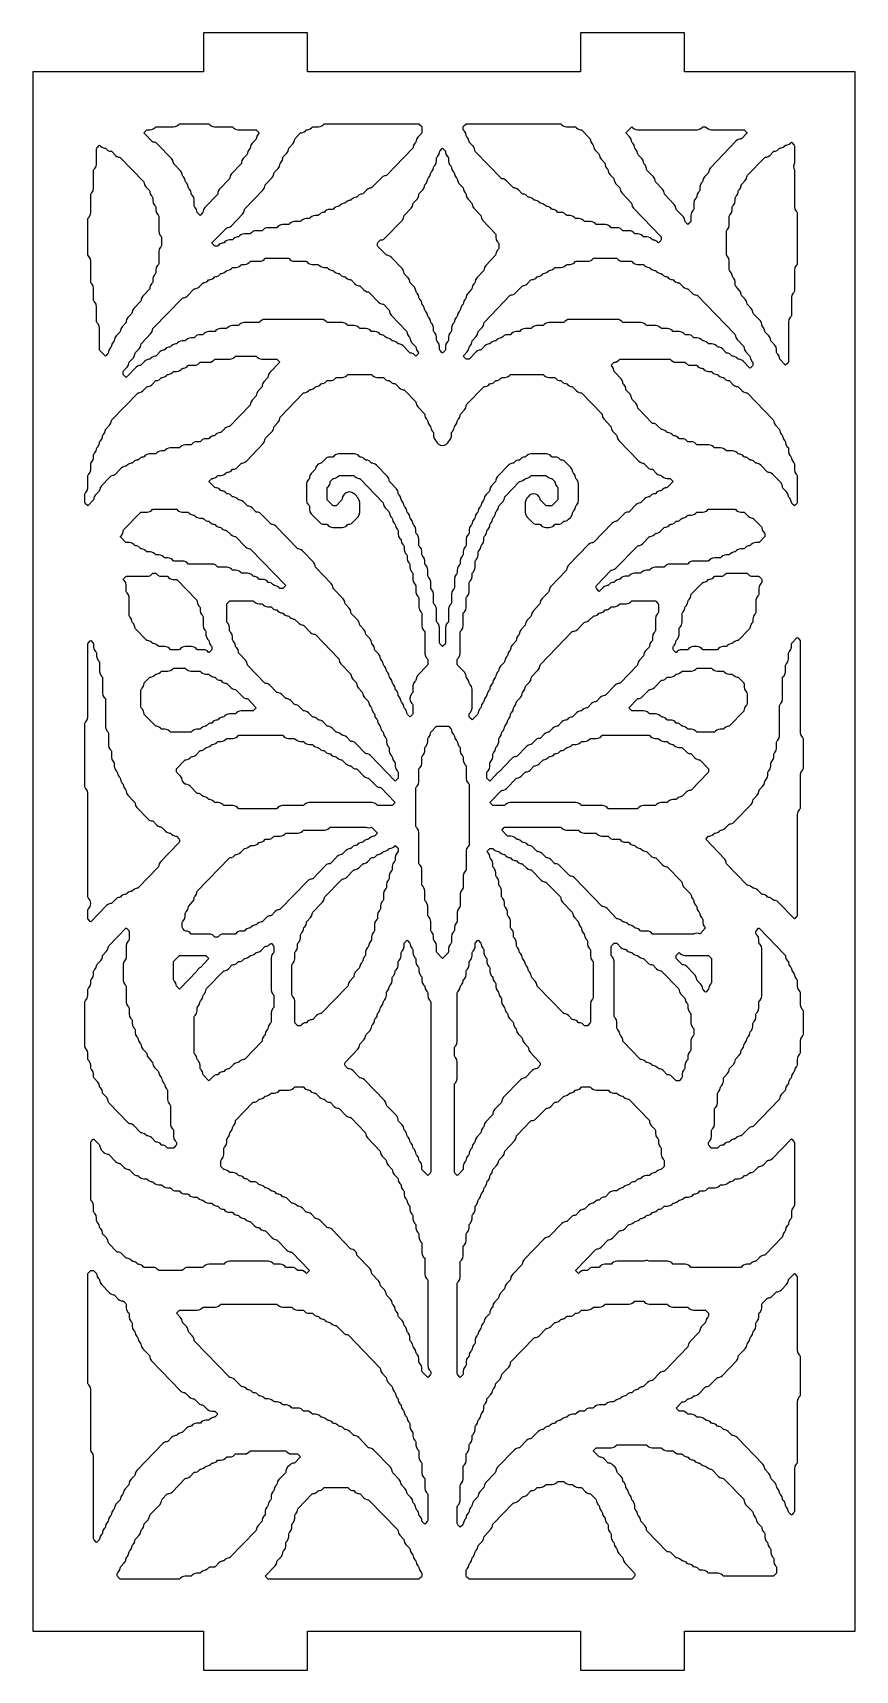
# Model space of a CAD drawing. Header units: millimetres. Extents: x 2 to 65, y 2 to 128.
import ezdxf

# ---------------------------------------------------------------- set-up
doc = ezdxf.new("R2010")
doc.units = ezdxf.units.MM
doc.layers.add('CUT', color=1, linetype='Continuous')

msp = doc.modelspace()

# ---------------------------------------------------------------- linework, layer by layer
at = {"layer": 'CUT'}
for points in [[(44.134, 2), (52.134, 2), (52.134, 5), (65.2679, 5), (65.2679, 125), (52.134, 125), (52.134, 128), (44.134, 128), (44.134, 125), (23.134, 125), (23.134, 128), (15.134, 128), (15.134, 125), (2, 125), (2, 5), (15.134, 5), (15.134, 2), (23.134, 2), (23.134, 5), (44.134, 5)], [(10.753, 120.5053), (10.7781, 120.5252), (10.8097, 120.5294), (11.019, 120.5294), (11.1512, 120.5472), (11.2739, 120.5993), (11.3785, 120.6819), (11.4353, 120.7406), (11.4604, 120.7604), (11.492, 120.7647), (12.8385, 120.7647), (12.9707, 120.7825), (13.0934, 120.8345), (13.1981, 120.9172), (13.2548, 120.9759), (13.2799, 120.9957), (13.3116, 121), (15.519, 121), (15.5507, 120.9957), (15.5758, 120.9759), (15.6325, 120.9172), (15.7371, 120.8345), (15.8599, 120.7825), (15.992, 120.7647), (17.3385, 120.7647), (17.3702, 120.7604), (17.3953, 120.7406), (17.452, 120.6819), (17.5567, 120.5993), (17.6794, 120.5472), (17.8115, 120.5294), (19.158, 120.5294), (19.1897, 120.5252), (19.2148, 120.5053), (19.3922, 120.3218), (19.4118, 120.2941), (19.3922, 120.2664), (19.332, 120.2042), (19.228, 120.0441), (19.2035, 119.9184), (19.2007, 119.919), (19.1828, 119.827), (19.158, 119.7889), (18.8771, 119.4983), (18.7731, 119.3382), (18.7487, 119.2126), (18.7458, 119.2131), (18.728, 119.1212), (18.7032, 119.083), (18.6497, 119.0277), (18.5457, 118.8676), (18.5212, 118.742), (18.5184, 118.7425), (18.5005, 118.6506), (18.4757, 118.6124), (18.1948, 118.3218), (18.0908, 118.1617), (18.0663, 118.0361), (18.0635, 118.0366), (18.0456, 117.9447), (18.0208, 117.9065), (17.2851, 117.1453), (17.181, 116.9853), (17.1566, 116.8596), (17.1538, 116.8602), (17.1359, 116.7682), (17.1111, 116.7301), (16.3753, 115.9689), (16.2713, 115.8088), (16.2468, 115.6832), (16.244, 115.6837), (16.2261, 115.5917), (16.2013, 115.5536), (15.2381, 114.5571), (15.1341, 114.397), (15.1096, 114.2714), (15.1068, 114.2719), (15.0889, 114.18), (15.0641, 114.1418), (14.8981, 113.9701), (14.8702, 113.9492), (14.8422, 113.9701), (14.6762, 114.1418), (14.6514, 114.18), (14.6335, 114.2719), (14.6307, 114.2714), (14.6063, 114.397), (14.5022, 114.5571), (14.4488, 114.6124), (14.424, 114.6506), (14.4153, 114.6952), (14.4153, 115.1508), (14.3788, 115.3382), (14.2748, 115.4983), (14.2213, 115.5536), (14.1965, 115.5917), (14.1786, 115.6837), (14.1758, 115.6832), (14.1514, 115.8088), (14.0473, 115.9689), (13.9939, 116.0242), (13.9691, 116.0623), (13.9512, 116.1543), (13.9484, 116.1537), (13.924, 116.2794), (13.8199, 116.4395), (13.7664, 116.4948), (13.7417, 116.5329), (13.7238, 116.6249), (13.7209, 116.6243), (13.6965, 116.75), (13.5925, 116.9101), (13.539, 116.9654), (13.5142, 117.0035), (13.4963, 117.0955), (13.4935, 117.0949), (13.4691, 117.2206), (13.365, 117.3806), (12.8567, 117.9065), (12.8319, 117.9447), (12.814, 118.0366), (12.8112, 118.0361), (12.7868, 118.1617), (12.6827, 118.3218), (11.606, 119.4357), (11.5014, 119.5184), (11.3786, 119.5705), (11.2975, 119.5814), (11.2978, 119.5838), (11.2329, 119.5925), (11.2079, 119.6123), (10.5756, 120.2664), (10.556, 120.2941), (10.5756, 120.3218)], [(16.8939, 112.9759), (16.9189, 112.9957), (16.9838, 113.0045), (16.9835, 113.0069), (17.0646, 113.0178), (17.1874, 113.0698), (17.292, 113.1525), (18.1413, 114.0311), (18.2453, 114.1912), (18.2698, 114.3168), (18.2726, 114.3163), (18.2905, 114.4083), (18.3152, 114.4464), (19.7333, 115.9135), (19.8374, 116.0736), (19.8618, 116.1992), (19.8646, 116.1987), (19.8825, 116.2906), (19.9073, 116.3288), (20.4157, 116.8547), (20.5197, 117.0147), (20.5442, 117.1404), (20.547, 117.1398), (20.5649, 117.2318), (20.5896, 117.2699), (20.8706, 117.5605), (20.9746, 117.7206), (20.999, 117.8463), (21.0019, 117.8457), (21.0197, 117.9377), (21.0445, 117.9758), (21.098, 118.0311), (21.202, 118.1912), (21.2265, 118.3168), (21.2293, 118.3163), (21.2472, 118.4083), (21.272, 118.4464), (21.5529, 118.737), (21.6569, 118.8971), (21.6814, 119.0227), (21.6842, 119.0222), (21.7021, 119.1141), (21.7269, 119.1523), (22.0078, 119.4429), (22.1118, 119.603), (22.1362, 119.7286), (22.1391, 119.7281), (22.1569, 119.82), (22.1817, 119.8582), (22.5799, 120.27), (22.6049, 120.2899), (22.6698, 120.2986), (22.6695, 120.301), (22.7506, 120.3119), (22.8734, 120.364), (22.978, 120.4466), (23.0347, 120.5053), (23.0598, 120.5252), (23.1247, 120.5339), (23.1244, 120.5363), (23.2055, 120.5472), (23.3282, 120.5993), (23.4329, 120.6819), (23.4896, 120.7406), (23.5147, 120.7604), (23.5464, 120.7647), (23.9831, 120.7647), (24.1153, 120.7825), (24.238, 120.8345), (24.3426, 120.9172), (24.3994, 120.9759), (24.4245, 120.9957), (24.4561, 121), (31.6673, 121), (31.6989, 120.9957), (31.724, 120.9759), (31.8947, 120.7993), (31.9195, 120.7612), (31.9282, 120.7165), (31.9282, 120.3423), (31.9195, 120.2976), (31.8947, 120.2595), (31.6138, 119.9689), (31.5097, 119.8088), (31.4853, 119.6832), (31.4825, 119.6837), (31.4646, 119.5917), (31.4398, 119.5536), (31.3864, 119.4983), (31.2823, 119.3382), (31.2579, 119.2126), (31.2551, 119.2131), (31.2372, 119.1212), (31.2124, 119.083), (29.2222, 117.0241), (29.1971, 117.0043), (29.1322, 116.9955), (29.1325, 116.9931), (29.0514, 116.9822), (28.9287, 116.9302), (28.824, 116.8475), (28.085, 116.0829), (28.0599, 116.0631), (27.995, 116.0544), (27.9953, 116.052), (27.9142, 116.041), (27.7915, 115.989), (27.6868, 115.9063), (27.4026, 115.6123), (27.3776, 115.5925), (27.3127, 115.5838), (27.313, 115.5814), (27.2319, 115.5705), (27.1091, 115.5184), (27.0045, 115.4357), (26.9478, 115.377), (26.9227, 115.3572), (26.8578, 115.3485), (26.8581, 115.3461), (26.777, 115.3352), (26.6543, 115.2831), (26.5496, 115.2004), (26.4929, 115.1417), (26.4678, 115.1219), (26.4029, 115.1132), (26.4033, 115.1108), (26.3221, 115.0999), (26.1994, 115.0478), (26.0948, 114.9651), (26.038, 114.9064), (26.0129, 114.8866), (25.9481, 114.8779), (25.9484, 114.8755), (25.8672, 114.8646), (25.7445, 114.8125), (25.6399, 114.7299), (25.5831, 114.6711), (25.558, 114.6513), (25.4932, 114.6426), (25.4935, 114.6402), (25.4124, 114.6293), (25.2896, 114.5772), (25.185, 114.4946), (25.1282, 114.4358), (25.1032, 114.416), (25.0715, 114.4118), (24.8622, 114.4118), (24.73, 114.394), (24.6073, 114.3419), (24.5027, 114.2593), (24.4459, 114.2005), (24.4208, 114.1807), (24.356, 114.172), (24.3563, 114.1696), (24.2752, 114.1587), (24.1524, 114.1066), (24.0478, 114.024), (23.991, 113.9653), (23.966, 113.9454), (23.9343, 113.9412), (23.725, 113.9412), (23.5928, 113.9234), (23.4701, 113.8713), (23.3655, 113.7887), (23.3087, 113.73), (23.2836, 113.7101), (23.252, 113.7059), (23.0427, 113.7059), (22.9105, 113.6881), (22.7878, 113.636), (22.6832, 113.5534), (22.6264, 113.4947), (22.6013, 113.4748), (22.5696, 113.4706), (22.1329, 113.4706), (22.0008, 113.4528), (21.878, 113.4007), (21.7734, 113.3181), (21.7166, 113.2594), (21.6916, 113.2396), (21.6599, 113.2353), (21.2231, 113.2353), (21.091, 113.2175), (20.9683, 113.1655), (20.8636, 113.0828), (20.8069, 113.0241), (20.7818, 113.0043), (20.7501, 113), (20.0859, 113), (19.9538, 112.9822), (19.8311, 112.9302), (19.7264, 112.8475), (19.6697, 112.7888), (19.6446, 112.769), (19.6129, 112.7647), (19.1762, 112.7647), (19.044, 112.7469), (18.9213, 112.6949), (18.8167, 112.6122), (18.7599, 112.5535), (18.7348, 112.5337), (18.7032, 112.5294), (18.2664, 112.5294), (18.1343, 112.5116), (18.0115, 112.4596), (17.9069, 112.3769), (17.8502, 112.3182), (17.8251, 112.2984), (17.7602, 112.2897), (17.7605, 112.2873), (17.6794, 112.2763), (17.5567, 112.2243), (17.452, 112.1416), (17.3953, 112.0829), (17.3702, 112.0631), (17.3385, 112.0588), (17.1292, 112.0588), (16.9971, 112.041), (16.8743, 111.989), (16.7697, 111.9063), (16.713, 111.8476), (16.6879, 111.8278), (16.623, 111.8191), (16.6233, 111.8167), (16.5422, 111.8058), (16.4195, 111.7537), (16.3148, 111.671), (16.2581, 111.6123), (16.233, 111.5925), (16.2013, 111.5882), (16.0408, 111.5882), (16.0092, 111.5925), (15.9841, 111.6123), (15.8067, 111.7958), (15.7871, 111.8235), (15.8067, 111.8512)], [(35.1993, 120.4395), (35.1458, 120.4948), (35.121, 120.5329), (35.1123, 120.5776), (35.1123, 120.7165), (35.121, 120.7612), (35.1458, 120.7993), (35.3165, 120.9759), (35.3416, 120.9957), (35.3733, 121), (42.5844, 121), (42.6161, 120.9957), (42.6411, 120.9759), (42.6979, 120.9172), (42.8025, 120.8345), (42.9253, 120.7825), (43.0574, 120.7647), (43.7216, 120.7647), (43.7533, 120.7604), (43.7783, 120.7406), (43.8351, 120.6819), (43.9397, 120.5993), (44.0625, 120.5472), (44.1436, 120.5363), (44.1433, 120.5339), (44.2081, 120.5252), (44.2332, 120.5053), (44.8588, 119.8582), (44.8836, 119.82), (44.9015, 119.7281), (44.9043, 119.7286), (44.9287, 119.603), (45.0328, 119.4429), (45.0862, 119.3876), (45.111, 119.3494), (45.1289, 119.2575), (45.1317, 119.258), (45.1562, 119.1324), (45.2602, 118.9723), (45.5411, 118.6817), (45.5659, 118.6435), (45.5838, 118.5516), (45.5866, 118.5521), (45.611, 118.4265), (45.7151, 118.2664), (45.996, 117.9758), (46.0208, 117.9377), (46.0387, 117.8457), (46.0415, 117.8463), (46.0659, 117.7206), (46.17, 117.5605), (46.2234, 117.5052), (46.2482, 117.4671), (46.2661, 117.3751), (46.2689, 117.3757), (46.2934, 117.25), (46.3974, 117.0899), (46.6783, 116.7993), (46.7031, 116.7612), (46.721, 116.6692), (46.7238, 116.6698), (46.7482, 116.5442), (46.8523, 116.3841), (47.1332, 116.0935), (47.158, 116.0553), (47.1759, 115.9634), (47.1787, 115.9639), (47.2031, 115.8383), (47.3072, 115.6782), (48.0429, 114.917), (48.0677, 114.8788), (48.0856, 114.7869), (48.0884, 114.7874), (48.1129, 114.6618), (48.2169, 114.5017), (50.3173, 112.3288), (50.3421, 112.2906), (50.3508, 112.2459), (50.3508, 112.107), (50.3421, 112.0623), (50.3173, 112.0242), (50.1513, 111.8524), (50.1234, 111.8315), (50.0954, 111.8524), (50.0434, 111.9063), (49.9387, 111.989), (49.816, 112.041), (49.7348, 112.052), (49.7352, 112.0544), (49.6703, 112.0631), (49.6452, 112.0829), (49.5885, 112.1416), (49.4839, 112.2243), (49.3611, 112.2763), (49.229, 112.2941), (49.0197, 112.2941), (48.988, 112.2984), (48.9629, 112.3182), (48.9061, 112.3769), (48.8015, 112.4596), (48.6788, 112.5116), (48.5466, 112.5294), (48.3373, 112.5294), (48.3057, 112.5337), (48.2806, 112.5535), (48.2238, 112.6122), (48.1192, 112.6949), (47.9965, 112.7469), (47.8643, 112.7647), (47.4276, 112.7647), (47.3959, 112.769), (47.3708, 112.7888), (47.3141, 112.8475), (47.2094, 112.9302), (47.0867, 112.9822), (46.9546, 113), (46.5178, 113), (46.4861, 113.0043), (46.4611, 113.0241), (46.4043, 113.0828), (46.2997, 113.1655), (46.1769, 113.2175), (46.0448, 113.2353), (45.3806, 113.2353), (45.3489, 113.2396), (45.3239, 113.2594), (45.2671, 113.3181), (45.1625, 113.4007), (45.0397, 113.4528), (44.9076, 113.4706), (44.4709, 113.4706), (44.4392, 113.4748), (44.4141, 113.4947), (44.3573, 113.5534), (44.2527, 113.636), (44.13, 113.6881), (43.9978, 113.7059), (43.7885, 113.7059), (43.7569, 113.7101), (43.7318, 113.73), (43.675, 113.7887), (43.5704, 113.8713), (43.4477, 113.9234), (43.3155, 113.9412), (43.1062, 113.9412), (43.0745, 113.9454), (43.0495, 113.9653), (42.9927, 114.024), (42.8881, 114.1066), (42.7653, 114.1587), (42.6332, 114.1765), (42.4239, 114.1765), (42.3922, 114.1807), (42.3671, 114.2005), (42.3104, 114.2593), (42.2058, 114.3419), (42.083, 114.394), (42.0019, 114.4049), (42.0022, 114.4073), (41.9373, 114.416), (41.9123, 114.4358), (41.8555, 114.4946), (41.7509, 114.5772), (41.6281, 114.6293), (41.547, 114.6402), (41.5473, 114.6426), (41.4825, 114.6513), (41.4574, 114.6711), (41.4006, 114.7299), (41.296, 114.8125), (41.1733, 114.8646), (41.0921, 114.8755), (41.0924, 114.8779), (41.0276, 114.8866), (41.0025, 114.9064), (40.9457, 114.9651), (40.8411, 115.0478), (40.7184, 115.0999), (40.6372, 115.1108), (40.6376, 115.1132), (40.5727, 115.1219), (40.5476, 115.1417), (40.4909, 115.2004), (40.3862, 115.2831), (40.2635, 115.3352), (40.1824, 115.3461), (40.1827, 115.3485), (40.1178, 115.3572), (40.0927, 115.377), (40.036, 115.4357), (39.9314, 115.5184), (39.8086, 115.5705), (39.7275, 115.5814), (39.7278, 115.5838), (39.6629, 115.5925), (39.6379, 115.6123), (39.3537, 115.9063), (39.249, 115.989), (39.1263, 116.041), (39.0452, 116.052), (39.0455, 116.0544), (38.9806, 116.0631), (38.9555, 116.0829), (38.4439, 116.6122), (38.3393, 116.6949), (38.2165, 116.7469), (38.1354, 116.7578), (38.1357, 116.7602), (38.0709, 116.769), (38.0458, 116.7888), (36.0556, 118.8477), (36.0308, 118.8859), (36.0129, 118.9778), (36.0101, 118.9773), (35.9856, 119.1029), (35.8816, 119.263), (35.6007, 119.5536), (35.5759, 119.5917), (35.558, 119.6837), (35.5552, 119.6832), (35.5308, 119.8088), (35.4267, 119.9689), (35.3733, 120.0242), (35.3485, 120.0623), (35.3306, 120.1543), (35.3278, 120.1537), (35.3033, 120.2794)], [(48.0485, 120.7358), (48.0764, 120.7567), (48.1044, 120.7358), (48.1565, 120.6819), (48.2611, 120.5993), (48.3838, 120.5472), (48.516, 120.5294), (53.0954, 120.5294), (53.2276, 120.5472), (53.3503, 120.5993), (53.455, 120.6819), (53.5117, 120.7406), (53.5368, 120.7604), (53.5685, 120.7647), (53.7289, 120.7647), (53.7606, 120.7604), (53.7857, 120.7406), (53.8425, 120.6819), (53.9471, 120.5993), (54.0698, 120.5472), (54.202, 120.5294), (56.6857, 120.5294), (56.7173, 120.5252), (56.7424, 120.5053), (56.9198, 120.3218), (56.9394, 120.2941), (56.9198, 120.2664), (56.515, 119.8476), (56.4899, 119.8278), (56.425, 119.8191), (56.4254, 119.8167), (56.3442, 119.8058), (56.2215, 119.7537), (56.1169, 119.671), (54.1304, 117.6159), (54.0263, 117.4558), (54.0019, 117.3302), (53.9991, 117.3308), (53.9812, 117.2388), (53.9564, 117.2007), (53.6755, 116.9101), (53.5714, 116.75), (53.547, 116.6243), (53.5442, 116.6249), (53.5263, 116.5329), (53.5015, 116.4948), (53.448, 116.4395), (53.344, 116.2794), (53.3075, 116.092), (53.3075, 115.8717), (53.2989, 115.827), (53.2741, 115.7889), (53.2206, 115.7336), (53.1166, 115.5735), (53.0921, 115.4479), (53.0893, 115.4484), (53.0714, 115.3565), (53.0466, 115.3183), (52.9932, 115.263), (52.8891, 115.1029), (52.8527, 114.9155), (52.8527, 114.4599), (52.844, 114.4153), (52.8192, 114.3771), (52.7657, 114.3218), (52.6617, 114.1617), (52.6252, 113.9743), (52.6252, 113.5188), (52.6165, 113.4741), (52.5917, 113.436), (52.4257, 113.2642), (52.3978, 113.2433), (52.3698, 113.2642), (52.2038, 113.436), (52.179, 113.4741), (52.1611, 113.5661), (52.1583, 113.5655), (52.1339, 113.6911), (52.0298, 113.8512), (51.5215, 114.3771), (51.4967, 114.4153), (51.4788, 114.5072), (51.476, 114.5067), (51.4516, 114.6323), (51.3475, 114.7924), (50.6117, 115.5536), (50.587, 115.5917), (50.5691, 115.6837), (50.5662, 115.6832), (50.5418, 115.8088), (50.4378, 115.9689), (49.9294, 116.4948), (49.9046, 116.5329), (49.8867, 116.6249), (49.8839, 116.6243), (49.8595, 116.75), (49.7554, 116.9101), (49.2471, 117.436), (49.2223, 117.4741), (49.2044, 117.5661), (49.2016, 117.5655), (49.1772, 117.6911), (49.0731, 117.8512), (49.0197, 117.9065), (48.9949, 117.9447), (48.977, 118.0366), (48.9742, 118.0361), (48.9497, 118.1617), (48.8457, 118.3218), (48.5648, 118.6124), (48.54, 118.6506), (48.5221, 118.7425), (48.5193, 118.742), (48.4948, 118.8676), (48.3908, 119.0277), (48.3373, 119.083), (48.3125, 119.1212), (48.2947, 119.2131), (48.2918, 119.2126), (48.2674, 119.3382), (48.1634, 119.4983), (48.1099, 119.5536), (48.0851, 119.5917), (48.0672, 119.6837), (48.0644, 119.6832), (48.04, 119.8088), (47.9359, 119.9689), (47.6483, 120.2664), (47.6288, 120.2941), (47.6483, 120.3218)], [(6.6823, 116.0257), (6.6823, 117.4224), (6.691, 117.4671), (6.7158, 117.5052), (6.7693, 117.5605), (6.8733, 117.7206), (6.9098, 117.908), (6.9098, 119.0695), (6.9184, 119.1141), (6.9432, 119.1523), (7.1093, 119.324), (7.1372, 119.3449), (7.1651, 119.324), (7.2172, 119.2701), (7.3219, 119.1875), (7.4446, 119.1354), (7.5257, 119.1245), (7.5254, 119.1221), (7.5903, 119.1134), (7.6154, 119.0936), (7.6721, 119.0349), (7.7767, 118.9522), (7.8995, 118.9001), (7.9806, 118.8892), (7.9803, 118.8868), (8.0452, 118.8781), (8.0702, 118.8583), (8.3544, 118.5643), (8.4591, 118.4816), (8.5818, 118.4295), (8.6629, 118.4186), (8.6626, 118.4162), (8.7275, 118.4075), (8.7526, 118.3877), (10.5153, 116.564), (10.5401, 116.5259), (10.558, 116.4339), (10.5608, 116.4345), (10.5853, 116.3089), (10.6893, 116.1488), (10.9702, 115.8582), (10.995, 115.82), (11.0129, 115.7281), (11.0157, 115.7286), (11.0401, 115.603), (11.1442, 115.4429), (11.1976, 115.3876), (11.2224, 115.3494), (11.2311, 115.3048), (11.2311, 115.0845), (11.2676, 114.8971), (11.3716, 114.737), (11.4251, 114.6817), (11.4499, 114.6435), (11.4586, 114.5989), (11.4586, 114.3786), (11.495, 114.1912), (11.5991, 114.0311), (11.6525, 113.9758), (11.6773, 113.9377), (11.686, 113.893), (11.686, 112.7316), (11.7225, 112.5442), (11.8265, 112.3841), (11.88, 112.3288), (11.9048, 112.2906), (11.9134, 112.2459), (11.9134, 111.6364), (11.9048, 111.5917), (11.88, 111.5536), (11.8265, 111.4983), (11.7225, 111.3382), (11.686, 111.1508), (11.686, 110.2246), (11.6773, 110.18), (11.6525, 110.1418), (11.5991, 110.0865), (11.495, 109.9264), (11.4586, 109.739), (11.4586, 109.5188), (11.4499, 109.4741), (11.4251, 109.436), (11.3716, 109.3806), (11.2676, 109.2206), (11.2311, 109.0331), (11.2311, 108.8129), (11.2224, 108.7682), (11.1976, 108.7301), (11.1442, 108.6748), (11.0401, 108.5147), (11.0157, 108.389), (11.0129, 108.3896), (10.995, 108.2976), (10.9702, 108.2595), (10.4619, 107.7336), (10.3578, 107.5735), (10.3334, 107.4479), (10.3306, 107.4484), (10.3127, 107.3565), (10.2879, 107.3183), (9.7795, 106.7924), (9.6755, 106.6323), (9.6511, 106.5067), (9.6482, 106.5072), (9.6304, 106.4153), (9.6056, 106.3771), (9.3247, 106.0865), (9.2206, 105.9264), (9.1962, 105.8008), (9.1934, 105.8013), (9.1755, 105.7094), (9.1507, 105.6712), (8.8698, 105.3806), (8.7657, 105.2206), (8.7413, 105.0949), (8.7385, 105.0955), (8.7206, 105.0035), (8.6958, 104.9654), (8.4149, 104.6748), (8.3109, 104.5147), (8.2864, 104.389), (8.2836, 104.3896), (8.2657, 104.2976), (8.2409, 104.2595), (8.1875, 104.2042), (8.0834, 104.0441), (8.059, 103.9184), (8.0562, 103.919), (8.0383, 103.827), (8.0135, 103.7889), (7.96, 103.7336), (7.856, 103.5735), (7.8315, 103.4479), (7.8287, 103.4484), (7.8108, 103.3565), (7.786, 103.3183), (7.62, 103.1466), (7.5921, 103.1257), (7.5641, 103.1466), (7.1707, 103.5536), (7.1459, 103.5917), (7.1372, 103.6364), (7.1372, 105.2684), (7.1007, 105.4558), (6.9967, 105.6159), (6.9432, 105.6712), (6.9184, 105.7094), (6.9098, 105.7541), (6.9098, 106.9155), (6.8733, 107.1029), (6.7693, 107.263), (6.7158, 107.3183), (6.691, 107.3565), (6.6823, 107.4011), (6.6823, 108.3273), (6.6459, 108.5147), (6.5418, 108.6748), (6.4884, 108.7301), (6.4636, 108.7682), (6.4549, 108.8129), (6.4549, 110.4449), (6.4184, 110.6323), (6.3144, 110.7924), (6.2609, 110.8477), (6.2361, 110.8859), (6.2274, 110.9305), (6.2274, 113.6577), (6.2361, 113.7024), (6.2609, 113.7405), (6.3144, 113.7958), (6.4184, 113.9559), (6.4549, 114.1433), (6.4549, 115.5401), (6.4636, 115.5847), (6.4884, 115.6229), (6.5418, 115.6782), (6.6459, 115.8383)], [(28.8104, 112.0657), (28.8915, 112.0766), (29.0142, 112.1287), (29.1189, 112.2113), (30.423, 113.5605), (30.5271, 113.7206), (30.5515, 113.8463), (30.5543, 113.8457), (30.5722, 113.9377), (30.597, 113.9758), (31.1054, 114.5017), (31.2094, 114.6618), (31.2338, 114.7874), (31.2367, 114.7869), (31.2545, 114.8788), (31.2793, 114.917), (31.5602, 115.2076), (31.6643, 115.3677), (31.6887, 115.4933), (31.6915, 115.4928), (31.7094, 115.5847), (31.7342, 115.6229), (32.0151, 115.9135), (32.1192, 116.0736), (32.1436, 116.1992), (32.1464, 116.1987), (32.1643, 116.2906), (32.1891, 116.3288), (32.2426, 116.3841), (32.3466, 116.5442), (32.371, 116.6698), (32.3739, 116.6692), (32.3917, 116.7612), (32.4165, 116.7993), (32.47, 116.8547), (32.574, 117.0147), (32.5985, 117.1404), (32.6013, 117.1398), (32.6192, 117.2318), (32.644, 117.2699), (32.6974, 117.3252), (32.8015, 117.4853), (32.8259, 117.611), (32.8287, 117.6104), (32.8466, 117.7024), (32.8714, 117.7405), (32.9249, 117.7958), (33.0289, 117.9559), (33.0654, 118.1433), (33.0654, 118.3636), (33.0741, 118.4083), (33.0989, 118.4464), (33.1523, 118.5017), (33.2564, 118.6618), (33.2808, 118.7874), (33.2836, 118.7869), (33.3015, 118.8788), (33.3263, 118.917), (33.4923, 119.0887), (33.5203, 119.1096), (33.5482, 119.0887), (33.7142, 118.917), (33.739, 118.8788), (33.7569, 118.7869), (33.7597, 118.7874), (33.7841, 118.6618), (33.8882, 118.5017), (33.9417, 118.4464), (33.9664, 118.4083), (33.9751, 118.3636), (33.9751, 118.1433), (34.0116, 117.9559), (34.1156, 117.7958), (34.1691, 117.7405), (34.1939, 117.7024), (34.2118, 117.6104), (34.2146, 117.611), (34.239, 117.4853), (34.3431, 117.3252), (34.3965, 117.2699), (34.4213, 117.2318), (34.4392, 117.1398), (34.442, 117.1404), (34.4665, 117.0147), (34.5705, 116.8547), (34.624, 116.7993), (34.6488, 116.7612), (34.6667, 116.6692), (34.6695, 116.6698), (34.6939, 116.5442), (34.798, 116.3841), (35.0789, 116.0935), (35.1036, 116.0553), (35.1215, 115.9634), (35.1244, 115.9639), (35.1488, 115.8383), (35.2528, 115.6782), (35.3063, 115.6229), (35.3311, 115.5847), (35.349, 115.4928), (35.3518, 115.4933), (35.3762, 115.3677), (35.4803, 115.2076), (35.7612, 114.917), (35.786, 114.8788), (35.8039, 114.7869), (35.8067, 114.7874), (35.8311, 114.6618), (35.9352, 114.5017), (36.4435, 113.9758), (36.4683, 113.9377), (36.4862, 113.8457), (36.489, 113.8463), (36.5134, 113.7206), (36.6175, 113.5605), (37.5807, 112.564), (37.6055, 112.5259), (37.6142, 112.4812), (37.6142, 112.261), (37.6506, 112.0736), (37.7547, 111.9135), (37.8081, 111.8582), (37.8329, 111.82), (37.8416, 111.7754), (37.8416, 111.4011), (37.8329, 111.3565), (37.8081, 111.3183), (37.7547, 111.263), (37.6506, 111.1029), (37.6262, 110.9773), (37.6234, 110.9778), (37.6055, 110.8859), (37.5807, 110.8477), (36.8449, 110.0865), (36.7409, 109.9264), (36.7164, 109.8008), (36.7136, 109.8013), (36.6957, 109.7094), (36.6709, 109.6712), (36.1626, 109.1453), (36.0585, 108.9853), (36.0341, 108.8596), (36.0313, 108.8602), (36.0134, 108.7682), (35.9886, 108.7301), (35.9352, 108.6748), (35.8311, 108.5147), (35.8067, 108.389), (35.8039, 108.3896), (35.786, 108.2976), (35.7612, 108.2595), (35.4803, 107.9689), (35.3762, 107.8088), (35.3518, 107.6832), (35.349, 107.6837), (35.3311, 107.5917), (35.3063, 107.5536), (35.2528, 107.4983), (35.1488, 107.3382), (35.1244, 107.2126), (35.1215, 107.2131), (35.1036, 107.1212), (35.0789, 107.083), (35.0254, 107.0277), (34.9213, 106.8676), (34.8969, 106.742), (34.8941, 106.7425), (34.8762, 106.6506), (34.8514, 106.6124), (34.798, 106.5571), (34.6939, 106.397), (34.6695, 106.2714), (34.6667, 106.2719), (34.6488, 106.18), (34.624, 106.1418), (34.5705, 106.0865), (34.4665, 105.9264), (34.442, 105.8008), (34.4392, 105.8013), (34.4213, 105.7094), (34.3965, 105.6712), (34.3431, 105.6159), (34.239, 105.4558), (34.2026, 105.2684), (34.2026, 105.0482), (34.1939, 105.0035), (34.1691, 104.9654), (34.1156, 104.9101), (34.0116, 104.75), (33.9751, 104.5626), (33.9751, 104.3423), (33.9664, 104.2976), (33.9417, 104.2595), (33.8882, 104.2042), (33.7841, 104.0441), (33.7477, 103.8567), (33.7477, 103.6364), (33.739, 103.5917), (33.7142, 103.5536), (33.5482, 103.3818), (33.5203, 103.361), (33.4923, 103.3818), (33.3263, 103.5536), (33.3015, 103.5917), (33.2928, 103.6364), (33.2928, 103.8567), (33.2564, 104.0441), (33.1523, 104.2042), (33.0989, 104.2595), (33.0741, 104.2976), (33.0654, 104.3423), (33.0654, 104.5626), (33.0289, 104.75), (32.9249, 104.9101), (32.8714, 104.9654), (32.8466, 105.0035), (32.8379, 105.0482), (32.8379, 105.2684), (32.8015, 105.4558), (32.6974, 105.6159), (32.644, 105.6712), (32.6192, 105.7094), (32.6013, 105.8013), (32.5985, 105.8008), (32.574, 105.9264), (32.47, 106.0865), (32.4165, 106.1418), (32.3917, 106.18), (32.3739, 106.2719), (32.371, 106.2714), (32.3466, 106.397), (32.2426, 106.5571), (32.1891, 106.6124), (32.1643, 106.6506), (32.1464, 106.7425), (32.1436, 106.742), (32.1192, 106.8676), (32.0151, 107.0277), (31.9617, 107.083), (31.9369, 107.1212), (31.919, 107.2131), (31.9162, 107.2126), (31.8917, 107.3382), (31.7877, 107.4983), (31.7342, 107.5536), (31.7094, 107.5917), (31.6915, 107.6837), (31.6887, 107.6832), (31.6643, 107.8088), (31.5602, 107.9689), (31.5068, 108.0242), (31.482, 108.0623), (31.4641, 108.1543), (31.4613, 108.1537), (31.4368, 108.2794), (31.3328, 108.4395), (31.0519, 108.7301), (31.0271, 108.7682), (31.0092, 108.8602), (31.0064, 108.8596), (30.982, 108.9853), (30.8779, 109.1453), (30.597, 109.436), (30.5722, 109.4741), (30.5543, 109.5661), (30.5515, 109.5655), (30.5271, 109.6911), (30.423, 109.8512), (29.5737, 110.7299), (29.4691, 110.8125), (29.3464, 110.8646), (29.2652, 110.8755), (29.2656, 110.8779), (29.2007, 110.8866), (29.1756, 110.9064), (28.5501, 111.5536), (28.5253, 111.5917), (28.5166, 111.6364), (28.5166, 111.7754), (28.5253, 111.82), (28.5501, 111.8582), (28.7207, 112.0347), (28.7458, 112.0546), (28.8107, 112.0633)], [(55.6689, 109.6159), (55.6154, 109.6712), (55.5906, 109.7094), (55.5819, 109.7541), (55.5819, 110.4449), (55.5455, 110.6323), (55.4414, 110.7924), (55.388, 110.8477), (55.3632, 110.8859), (55.3545, 110.9305), (55.3545, 112.7165), (55.3632, 112.7612), (55.388, 112.7993), (55.4414, 112.8547), (55.5455, 113.0147), (55.5819, 113.2022), (55.5819, 113.893), (55.5906, 113.9377), (55.6154, 113.9758), (55.6689, 114.0311), (55.7729, 114.1912), (55.8094, 114.3786), (55.8094, 114.5989), (55.8181, 114.6435), (55.8429, 114.6817), (55.8963, 114.737), (56.0004, 114.8971), (56.0368, 115.0845), (56.0368, 115.3048), (56.0455, 115.3494), (56.0703, 115.3876), (56.1238, 115.4429), (56.2278, 115.603), (56.2523, 115.7286), (56.2551, 115.7281), (56.273, 115.82), (56.2977, 115.8582), (56.3512, 115.9135), (56.4553, 116.0736), (56.4797, 116.1992), (56.4825, 116.1987), (56.5004, 116.2906), (56.5252, 116.3288), (56.8061, 116.6194), (56.9101, 116.7794), (56.9346, 116.9051), (56.9374, 116.9045), (56.9553, 116.9965), (56.9801, 117.0346), (58.288, 118.3877), (58.313, 118.4075), (58.3779, 118.4162), (58.3776, 118.4186), (58.4587, 118.4295), (58.5815, 118.4816), (58.6861, 118.5643), (58.9703, 118.8583), (58.9954, 118.8781), (59.0602, 118.8868), (59.0599, 118.8892), (59.141, 118.9001), (59.2638, 118.9522), (59.3684, 119.0349), (59.4252, 119.0936), (59.4502, 119.1134), (59.5151, 119.1221), (59.5148, 119.1245), (59.5959, 119.1354), (59.7187, 119.1875), (59.8233, 119.2701), (59.88, 119.3289), (59.9051, 119.3487), (59.97, 119.3574), (59.9697, 119.3598), (60.0508, 119.3707), (60.1735, 119.4228), (60.2782, 119.5054), (60.3302, 119.5593), (60.3582, 119.5802), (60.3861, 119.5593), (60.5521, 119.3876), (60.5769, 119.3494), (60.5856, 119.3048), (60.5856, 117.9894), (60.5723, 117.9209), (60.5387, 117.848), (60.5181, 117.7059), (60.5387, 117.5638), (60.5723, 117.4909), (60.5856, 117.4224), (60.5856, 114.6139), (60.6221, 114.4265), (60.7261, 114.2664), (60.7796, 114.2111), (60.8044, 114.173), (60.8131, 114.1283), (60.8131, 110.2246), (60.8044, 110.18), (60.7796, 110.1418), (60.7261, 110.0865), (60.6221, 109.9264), (60.5856, 109.739), (60.5856, 108.107), (60.5769, 108.0623), (60.5521, 108.0242), (60.4987, 107.9689), (60.3946, 107.8088), (60.3582, 107.6214), (60.3582, 106.2246), (60.3495, 106.18), (60.3247, 106.1418), (60.2712, 106.0865), (60.1672, 105.9264), (60.1307, 105.739), (60.1307, 102.6952), (60.1221, 102.6506), (60.0973, 102.6124), (59.9313, 102.4407), (59.9033, 102.4198), (59.8754, 102.4407), (59.4819, 102.8477), (59.4571, 102.8859), (59.4392, 102.9778), (59.4364, 102.9773), (59.412, 103.1029), (59.3079, 103.263), (59.2545, 103.3183), (59.2297, 103.3565), (59.221, 103.4011), (59.221, 103.6214), (59.1845, 103.8088), (59.0805, 103.9689), (58.7996, 104.2595), (58.7748, 104.2976), (58.7569, 104.3896), (58.7541, 104.389), (58.7297, 104.5147), (58.6256, 104.6748), (58.3447, 104.9654), (58.3199, 105.0035), (58.302, 105.0955), (58.2992, 105.0949), (58.2748, 105.2206), (58.1707, 105.3806), (58.1173, 105.436), (58.0925, 105.4741), (58.0746, 105.5661), (58.0718, 105.5655), (58.0473, 105.6911), (57.9433, 105.8512), (57.4349, 106.3771), (57.4102, 106.4153), (57.3923, 106.5072), (57.3895, 106.5067), (57.365, 106.6323), (57.261, 106.7924), (56.9801, 107.083), (56.9553, 107.1212), (56.9374, 107.2131), (56.9346, 107.2126), (56.9101, 107.3382), (56.8061, 107.4983), (56.5252, 107.7889), (56.5004, 107.827), (56.4825, 107.919), (56.4797, 107.9184), (56.4553, 108.0441), (56.3512, 108.2042), (56.0703, 108.4948), (56.0455, 108.5329), (56.0368, 108.5776), (56.0368, 108.7978), (56.0004, 108.9853), (55.8963, 109.1453), (55.8429, 109.2007), (55.8181, 109.2388), (55.8002, 109.3308), (55.7974, 109.3302), (55.7729, 109.4558)], [(8.9902, 101.6712), (8.9654, 101.7094), (8.9567, 101.7541), (8.9567, 101.893), (8.9654, 101.9377), (8.9902, 101.9758), (9.2711, 102.2664), (9.3751, 102.4265), (9.3996, 102.5521), (9.4024, 102.5516), (9.4203, 102.6435), (9.4451, 102.6817), (9.726, 102.9723), (9.83, 103.1324), (9.8545, 103.258), (9.8573, 103.2575), (9.8752, 103.3494), (9.9, 103.3876), (10.1809, 103.6782), (10.2849, 103.8383), (10.3093, 103.9639), (10.3122, 103.9634), (10.33, 104.0553), (10.3548, 104.0935), (11.0906, 104.8547), (11.1947, 105.0147), (11.2191, 105.1404), (11.2219, 105.1398), (11.2398, 105.2318), (11.2646, 105.2699), (13.4823, 107.5642), (13.5073, 107.584), (13.5722, 107.5927), (13.5719, 107.5951), (13.653, 107.606), (13.7758, 107.6581), (13.8804, 107.7407), (14.392, 108.27), (14.4171, 108.2899), (14.4819, 108.2986), (14.4816, 108.301), (14.5628, 108.3119), (14.6855, 108.364), (14.7901, 108.4466), (15.0743, 108.7406), (15.0994, 108.7604), (15.1643, 108.7692), (15.1639, 108.7716), (15.2451, 108.7825), (15.3678, 108.8345), (15.4725, 108.9172), (15.5292, 108.9759), (15.5543, 108.9957), (15.6192, 109.0045), (15.6188, 109.0069), (15.7, 109.0178), (15.8227, 109.0698), (15.9273, 109.1525), (15.9841, 109.2112), (16.0092, 109.231), (16.074, 109.2398), (16.0737, 109.2422), (16.1548, 109.2531), (16.2776, 109.3051), (16.3822, 109.3878), (16.439, 109.4465), (16.4641, 109.4663), (16.5289, 109.4751), (16.5286, 109.4774), (16.6097, 109.4884), (16.7325, 109.5404), (16.8371, 109.6231), (16.8939, 109.6818), (16.9189, 109.7016), (16.9838, 109.7103), (16.9835, 109.7127), (17.0646, 109.7237), (17.1874, 109.7757), (17.292, 109.8584), (17.3487, 109.9171), (17.3738, 109.9369), (17.4055, 109.9412), (17.6148, 109.9412), (17.7469, 109.959), (17.8697, 110.011), (17.9743, 110.0937), (18.0311, 110.1524), (18.0561, 110.1722), (18.0878, 110.1765), (18.2971, 110.1765), (18.4293, 110.1942), (18.552, 110.2463), (18.6566, 110.329), (18.7134, 110.3877), (18.7385, 110.4075), (18.7701, 110.4118), (19.4343, 110.4118), (19.5665, 110.4295), (19.6892, 110.4816), (19.7938, 110.5643), (19.8506, 110.623), (19.8757, 110.6428), (19.9073, 110.6471), (21.6599, 110.6471), (21.6916, 110.6428), (21.7166, 110.623), (21.7734, 110.5643), (21.878, 110.4816), (22.0008, 110.4295), (22.1329, 110.4118), (23.0245, 110.4118), (23.0562, 110.4075), (23.0813, 110.3877), (23.138, 110.329), (23.2427, 110.2463), (23.3654, 110.1942), (23.4975, 110.1765), (23.9343, 110.1765), (23.966, 110.1722), (23.991, 110.1524), (24.0478, 110.0937), (24.1524, 110.011), (24.2752, 109.959), (24.4073, 109.9412), (24.6166, 109.9412), (24.6483, 109.9369), (24.6734, 109.9171), (24.7301, 109.8584), (24.8347, 109.7757), (24.9575, 109.7237), (25.0386, 109.7127), (25.0383, 109.7103), (25.1032, 109.7016), (25.1282, 109.6818), (25.185, 109.6231), (25.2896, 109.5404), (25.4124, 109.4884), (25.4935, 109.4774), (25.4932, 109.4751), (25.558, 109.4663), (25.5831, 109.4465), (25.6399, 109.3878), (25.7445, 109.3051), (25.8672, 109.2531), (25.9484, 109.2422), (25.9481, 109.2398), (26.0129, 109.231), (26.038, 109.2112), (26.0948, 109.1525), (26.1994, 109.0698), (26.3221, 109.0178), (26.4033, 109.0069), (26.4029, 109.0045), (26.4678, 108.9957), (26.4929, 108.9759), (26.7771, 108.6819), (26.8817, 108.5993), (27.0044, 108.5472), (27.0856, 108.5363), (27.0853, 108.5339), (27.1501, 108.5252), (27.1752, 108.5053), (27.4594, 108.2113), (27.564, 108.1287), (27.6868, 108.0766), (27.7679, 108.0657), (27.7676, 108.0633), (27.8324, 108.0546), (27.8575, 108.0347), (28.5966, 107.2701), (28.7012, 107.1875), (28.824, 107.1354), (28.9051, 107.1245), (28.9048, 107.1221), (28.9696, 107.1134), (28.9947, 107.0936), (29.3929, 106.6817), (29.4176, 106.6435), (29.4355, 106.5516), (29.4383, 106.5521), (29.4628, 106.4265), (29.5668, 106.2664), (30.7575, 105.0346), (30.7823, 104.9965), (30.8002, 104.9045), (30.803, 104.9051), (30.8274, 104.7794), (30.9315, 104.6194), (30.9849, 104.564), (31.0097, 104.5259), (31.0276, 104.4339), (31.0304, 104.4345), (31.0549, 104.3089), (31.1589, 104.1488), (31.4398, 103.8582), (31.4646, 103.82), (31.4825, 103.7281), (31.4853, 103.7286), (31.5097, 103.603), (31.6138, 103.4429), (31.674, 103.3806), (31.6935, 103.3529), (31.674, 103.3253), (31.5012, 103.1466), (31.4733, 103.1257), (31.4454, 103.1466), (31.3933, 103.2004), (31.2886, 103.2831), (31.1659, 103.3352), (31.0848, 103.3461), (31.0851, 103.3485), (31.0202, 103.3572), (30.9951, 103.377), (30.4835, 103.9063), (30.3789, 103.989), (30.2561, 104.041), (30.175, 104.052), (30.1753, 104.0544), (30.1105, 104.0631), (30.0854, 104.0829), (30.0286, 104.1416), (29.924, 104.2243), (29.8013, 104.2763), (29.7201, 104.2873), (29.7204, 104.2897), (29.6556, 104.2984), (29.6305, 104.3182), (29.5737, 104.3769), (29.4691, 104.4596), (29.3464, 104.5116), (29.2652, 104.5226), (29.2656, 104.5249), (29.2007, 104.5337), (29.1756, 104.5535), (29.1189, 104.6122), (29.0142, 104.6949), (28.8915, 104.7469), (28.8104, 104.7578), (28.8107, 104.7602), (28.7458, 104.769), (28.7207, 104.7888), (28.664, 104.8475), (28.5594, 104.9302), (28.4366, 104.9822), (28.3045, 105), (28.0952, 105), (28.0635, 105.0043), (28.0384, 105.0241), (27.9817, 105.0828), (27.877, 105.1655), (27.7543, 105.2175), (27.6222, 105.2353), (27.1854, 105.2353), (27.1537, 105.2396), (27.1287, 105.2594), (27.0719, 105.3181), (26.9673, 105.4007), (26.8445, 105.4528), (26.7124, 105.4706), (26.2757, 105.4706), (26.244, 105.4748), (26.2189, 105.4947), (26.1621, 105.5534), (26.0575, 105.636), (25.9348, 105.6881), (25.8026, 105.7059), (24.6836, 105.7059), (24.6519, 105.7101), (24.6268, 105.73), (24.5701, 105.7887), (24.4654, 105.8713), (24.3427, 105.9234), (24.2106, 105.9412), (19.8585, 105.9412), (19.7264, 105.9234), (19.6036, 105.8713), (19.499, 105.7887), (19.4422, 105.73), (19.4172, 105.7101), (19.3855, 105.7059), (18.2664, 105.7059), (18.1343, 105.6881), (18.0115, 105.636), (17.9069, 105.5534), (17.8502, 105.4947), (17.8251, 105.4748), (17.7934, 105.4706), (17.3567, 105.4706), (17.2245, 105.4528), (17.1018, 105.4007), (16.9972, 105.3181), (16.9404, 105.2594), (16.9153, 105.2396), (16.8836, 105.2353), (16.4469, 105.2353), (16.3148, 105.2175), (16.192, 105.1655), (16.0874, 105.0828), (16.0306, 105.0241), (16.0056, 105.0043), (15.9739, 105), (15.5371, 105), (15.405, 104.9822), (15.2823, 104.9302), (15.1776, 104.8475), (15.1209, 104.7888), (15.0958, 104.769), (15.0641, 104.7647), (14.8548, 104.7647), (14.7227, 104.7469), (14.5999, 104.6949), (14.4953, 104.6122), (14.4386, 104.5535), (14.4135, 104.5337), (14.3818, 104.5294), (14.1725, 104.5294), (14.0404, 104.5116), (13.9176, 104.4596), (13.813, 104.3769), (13.7562, 104.3182), (13.7312, 104.2984), (13.6995, 104.2941), (13.4902, 104.2941), (13.358, 104.2763), (13.2353, 104.2243), (13.1307, 104.1416), (13.0739, 104.0829), (13.0488, 104.0631), (12.984, 104.0544), (12.9843, 104.052), (12.9032, 104.041), (12.7804, 103.989), (12.6758, 103.9063), (12.619, 103.8476), (12.594, 103.8278), (12.5291, 103.8191), (12.5294, 103.8167), (12.4483, 103.8058), (12.3255, 103.7537), (12.2209, 103.671), (12.1642, 103.6123), (12.1391, 103.5925), (12.0742, 103.5838), (12.0745, 103.5814), (11.9934, 103.5705), (11.8707, 103.5184), (11.766, 103.4357), (11.4818, 103.1417), (11.4568, 103.1219), (11.3919, 103.1132), (11.3922, 103.1108), (11.3111, 103.0999), (11.1883, 103.0478), (11.0837, 102.9651), (11.027, 102.9064), (11.0019, 102.8866), (10.937, 102.8779), (10.9373, 102.8755), (10.8562, 102.8646), (10.7335, 102.8125), (10.6288, 102.7299), (10.3446, 102.4358), (10.3196, 102.416), (10.2547, 102.4073), (10.255, 102.4049), (10.1739, 102.394), (10.0511, 102.3419), (9.9465, 102.2593), (9.2121, 101.4995), (9.1842, 101.4786), (9.1562, 101.4995)], [(35.4267, 103.4429), (35.5308, 103.603), (35.5552, 103.7286), (35.558, 103.7281), (35.5759, 103.82), (35.6007, 103.8582), (35.6542, 103.9135), (35.7582, 104.0736), (35.7826, 104.1992), (35.7855, 104.1987), (35.8033, 104.2906), (35.8281, 104.3288), (36.109, 104.6194), (36.2131, 104.7794), (36.2375, 104.9051), (36.2403, 104.9045), (36.2582, 104.9965), (36.283, 105.0346), (36.5639, 105.3252), (36.668, 105.4853), (36.6924, 105.611), (36.6952, 105.6104), (36.7131, 105.7024), (36.7379, 105.7405), (38.7281, 107.7995), (38.7532, 107.8193), (38.818, 107.828), (38.8177, 107.8304), (38.8989, 107.8413), (39.0216, 107.8934), (39.1262, 107.976), (39.6379, 108.5053), (39.6629, 108.5252), (39.7278, 108.5339), (39.7275, 108.5363), (39.8086, 108.5472), (39.9314, 108.5993), (40.036, 108.6819), (40.3202, 108.9759), (40.3453, 108.9957), (40.4101, 109.0045), (40.4098, 109.0069), (40.4909, 109.0178), (40.6137, 109.0698), (40.7183, 109.1525), (40.7751, 109.2112), (40.8001, 109.231), (40.865, 109.2398), (40.8647, 109.2422), (40.9458, 109.2531), (41.0686, 109.3051), (41.1732, 109.3878), (41.2299, 109.4465), (41.255, 109.4663), (41.3199, 109.4751), (41.3196, 109.4774), (41.4007, 109.4884), (41.5234, 109.5404), (41.6281, 109.6231), (41.6848, 109.6818), (41.7099, 109.7016), (41.7748, 109.7103), (41.7744, 109.7127), (41.8556, 109.7237), (41.9783, 109.7757), (42.0829, 109.8584), (42.1397, 109.9171), (42.1648, 109.9369), (42.1965, 109.9412), (42.6332, 109.9412), (42.7653, 109.959), (42.8881, 110.011), (42.9927, 110.0937), (43.0495, 110.1524), (43.0745, 110.1722), (43.1062, 110.1765), (43.3155, 110.1765), (43.4477, 110.1942), (43.5704, 110.2463), (43.675, 110.329), (43.7318, 110.3877), (43.7569, 110.4075), (43.7885, 110.4118), (44.6802, 110.4118), (44.8123, 110.4295), (44.935, 110.4816), (45.0397, 110.5643), (45.0964, 110.623), (45.1215, 110.6428), (45.1532, 110.6471), (46.9057, 110.6471), (46.9374, 110.6428), (46.9625, 110.623), (47.0193, 110.5643), (47.1239, 110.4816), (47.2466, 110.4295), (47.3788, 110.4118), (48.0429, 110.4118), (48.0746, 110.4075), (48.0997, 110.3877), (48.1565, 110.329), (48.2611, 110.2463), (48.3838, 110.1942), (48.516, 110.1765), (48.9527, 110.1765), (48.9844, 110.1722), (49.0095, 110.1524), (49.0662, 110.0937), (49.1708, 110.011), (49.2936, 109.959), (49.3747, 109.948), (49.3744, 109.9456), (49.4393, 109.9369), (49.4643, 109.9171), (49.5211, 109.8584), (49.6257, 109.7757), (49.7485, 109.7237), (49.8296, 109.7127), (49.8293, 109.7103), (49.8941, 109.7016), (49.9192, 109.6818), (49.976, 109.6231), (50.0806, 109.5404), (50.2033, 109.4884), (50.2845, 109.4774), (50.2842, 109.4751), (50.349, 109.4663), (50.3741, 109.4465), (50.4309, 109.3878), (50.5355, 109.3051), (50.6582, 109.2531), (50.7394, 109.2422), (50.739, 109.2398), (50.8039, 109.231), (50.829, 109.2112), (50.8857, 109.1525), (50.9904, 109.0698), (51.1131, 109.0178), (51.1942, 109.0069), (51.1939, 109.0045), (51.2588, 108.9957), (51.2839, 108.9759), (51.3406, 108.9172), (51.4452, 108.8345), (51.568, 108.7825), (51.6491, 108.7716), (51.6488, 108.7692), (51.7137, 108.7604), (51.7387, 108.7406), (52.0229, 108.4466), (52.1276, 108.364), (52.2503, 108.3119), (52.3314, 108.301), (52.3311, 108.2986), (52.396, 108.2899), (52.4211, 108.27), (52.7053, 107.976), (52.8099, 107.8934), (52.9326, 107.8413), (53.0138, 107.8304), (53.0134, 107.828), (53.0783, 107.8193), (53.1034, 107.7995), (56.0033, 104.7993), (56.0281, 104.7612), (56.046, 104.6692), (56.0488, 104.6698), (56.0733, 104.5442), (56.1773, 104.3841), (56.6857, 103.8582), (56.7105, 103.82), (56.7283, 103.7281), (56.7312, 103.7286), (56.7556, 103.603), (56.8596, 103.4429), (57.1405, 103.1523), (57.1653, 103.1141), (57.1832, 103.0222), (57.186, 103.0227), (57.2105, 102.8971), (57.3145, 102.737), (57.368, 102.6817), (57.3928, 102.6435), (57.4015, 102.5989), (57.4015, 102.4599), (57.3928, 102.4153), (57.368, 102.3771), (57.202, 102.2054), (57.174, 102.1845), (57.1461, 102.2054), (56.6391, 102.7299), (56.5345, 102.8125), (56.4118, 102.8646), (56.3306, 102.8755), (56.3309, 102.8779), (56.2661, 102.8866), (56.241, 102.9064), (56.1842, 102.9651), (56.0796, 103.0478), (55.9569, 103.0999), (55.8757, 103.1108), (55.8761, 103.1132), (55.8112, 103.1219), (55.7861, 103.1417), (55.7294, 103.2004), (55.6247, 103.2831), (55.502, 103.3352), (55.4208, 103.3461), (55.4212, 103.3485), (55.3563, 103.3572), (55.3312, 103.377), (55.047, 103.671), (54.9424, 103.7537), (54.8197, 103.8058), (54.7385, 103.8167), (54.7389, 103.8191), (54.674, 103.8278), (54.6489, 103.8476), (54.5922, 103.9063), (54.4875, 103.989), (54.3648, 104.041), (54.2327, 104.0588), (54.0233, 104.0588), (53.9917, 104.0631), (53.9666, 104.0829), (53.9098, 104.1416), (53.8052, 104.2243), (53.6825, 104.2763), (53.6013, 104.2873), (53.6017, 104.2897), (53.5368, 104.2984), (53.5117, 104.3182), (53.455, 104.3769), (53.3503, 104.4596), (53.2276, 104.5116), (53.0954, 104.5294), (52.8861, 104.5294), (52.8545, 104.5337), (52.8294, 104.5535), (52.7726, 104.6122), (52.668, 104.6949), (52.5453, 104.7469), (52.4131, 104.7647), (52.2038, 104.7647), (52.1722, 104.769), (52.1471, 104.7888), (52.0903, 104.8475), (51.9857, 104.9302), (51.8629, 104.9822), (51.7308, 105), (51.2941, 105), (51.2624, 105.0043), (51.2373, 105.0241), (51.1806, 105.0828), (51.0759, 105.1655), (50.9532, 105.2175), (50.821, 105.2353), (50.3843, 105.2353), (50.3526, 105.2396), (50.3276, 105.2594), (50.2708, 105.3181), (50.1662, 105.4007), (50.0434, 105.4528), (49.9113, 105.4706), (49.2471, 105.4706), (49.2154, 105.4748), (49.1904, 105.4947), (49.1336, 105.5534), (49.029, 105.636), (48.9062, 105.6881), (48.7741, 105.7059), (47.4276, 105.7059), (47.3959, 105.7101), (47.3708, 105.73), (47.3141, 105.7887), (47.2094, 105.8713), (47.0867, 105.9234), (46.9546, 105.9412), (43.2848, 105.9412), (43.1527, 105.9234), (43.03, 105.8713), (42.9253, 105.7887), (42.8686, 105.73), (42.8435, 105.7101), (42.8118, 105.7059), (41.6928, 105.7059), (41.5606, 105.6881), (41.4379, 105.636), (41.3333, 105.5534), (41.2765, 105.4947), (41.2514, 105.4748), (41.2197, 105.4706), (40.783, 105.4706), (40.6509, 105.4528), (40.5281, 105.4007), (40.4235, 105.3181), (40.3667, 105.2594), (40.3417, 105.2396), (40.31, 105.2353), (39.8732, 105.2353), (39.7411, 105.2175), (39.6183, 105.1655), (39.5137, 105.0828), (39.457, 105.0241), (39.4319, 105.0043), (39.4002, 105), (39.1909, 105), (39.0588, 104.9822), (38.936, 104.9302), (38.8314, 104.8475), (38.7746, 104.7888), (38.7496, 104.769), (38.7179, 104.7647), (38.5086, 104.7647), (38.3765, 104.7469), (38.2537, 104.6949), (38.1491, 104.6122), (38.0923, 104.5535), (38.0672, 104.5337), (38.0024, 104.5249), (38.0027, 104.5226), (37.9216, 104.5116), (37.7988, 104.4596), (37.6942, 104.3769), (37.6374, 104.3182), (37.6124, 104.2984), (37.5475, 104.2897), (37.5478, 104.2873), (37.4667, 104.2763), (37.3439, 104.2243), (37.2393, 104.1416), (37.1826, 104.0829), (37.1575, 104.0631), (37.0926, 104.0544), (37.093, 104.052), (37.0118, 104.041), (36.8891, 103.989), (36.7844, 103.9063), (36.5002, 103.6123), (36.4752, 103.5925), (36.4103, 103.5838), (36.4106, 103.5814), (36.3295, 103.5705), (36.2067, 103.5184), (36.1021, 103.4357), (35.5905, 102.9064), (35.5654, 102.8866), (35.5337, 102.8824), (35.3733, 102.8824), (35.3416, 102.8866), (35.3165, 102.9064), (35.1391, 103.09), (35.1195, 103.1176), (35.1391, 103.1453)], [(6.0335, 91.7889), (6.0087, 91.827), (6, 91.8717), (6, 92.4812), (6.0087, 92.5259), (6.0335, 92.564), (6.0869, 92.6194), (6.191, 92.7794), (6.2274, 92.9669), (6.2274, 93.893), (6.2361, 93.9377), (6.2609, 93.9758), (6.3144, 94.0311), (6.4184, 94.1912), (6.4549, 94.3786), (6.4549, 94.8342), (6.4636, 94.8788), (6.4884, 94.917), (6.5418, 94.9723), (6.6459, 95.1324), (6.6823, 95.3198), (6.6823, 95.5401), (6.691, 95.5847), (6.7158, 95.6229), (6.7693, 95.6782), (6.8733, 95.8383), (6.8977, 95.9639), (6.9006, 95.9634), (6.9184, 96.0553), (6.9432, 96.0935), (6.9967, 96.1488), (7.1007, 96.3089), (7.1252, 96.4345), (7.128, 96.4339), (7.1459, 96.5259), (7.1707, 96.564), (7.2241, 96.6194), (7.3282, 96.7794), (7.3526, 96.9051), (7.3554, 96.9045), (7.3733, 96.9965), (7.3981, 97.0346), (7.4516, 97.0899), (7.5556, 97.25), (7.5801, 97.3757), (7.5829, 97.3751), (7.6008, 97.4671), (7.6256, 97.5052), (7.9065, 97.7958), (8.0105, 97.9559), (8.0349, 98.0816), (8.0378, 98.081), (8.0556, 98.173), (8.0804, 98.2111), (10.0707, 100.27), (10.0957, 100.2899), (10.1606, 100.2986), (10.1603, 100.301), (10.2414, 100.3119), (10.3642, 100.364), (10.4688, 100.4466), (10.753, 100.7406), (10.7781, 100.7604), (10.8429, 100.7692), (10.8426, 100.7716), (10.9237, 100.7825), (11.0465, 100.8345), (11.1511, 100.9172), (11.4353, 101.2112), (11.4604, 101.231), (11.5252, 101.2398), (11.5249, 101.2422), (11.606, 101.2531), (11.7288, 101.3051), (11.8334, 101.3878), (11.8902, 101.4465), (11.9153, 101.4663), (11.9801, 101.4751), (11.9798, 101.4774), (12.0609, 101.4884), (12.1837, 101.5404), (12.2883, 101.6231), (12.3451, 101.6818), (12.3701, 101.7016), (12.435, 101.7103), (12.4347, 101.7127), (12.5158, 101.7237), (12.6386, 101.7757), (12.7432, 101.8584), (12.7999, 101.9171), (12.825, 101.9369), (12.8567, 101.9412), (13.066, 101.9412), (13.1981, 101.959), (13.3209, 102.011), (13.4255, 102.0937), (13.4823, 102.1524), (13.5073, 102.1722), (13.5722, 102.1809), (13.5719, 102.1833), (13.653, 102.1942), (13.7758, 102.2463), (13.8804, 102.329), (13.9371, 102.3877), (13.9622, 102.4075), (13.9939, 102.4118), (14.4306, 102.4118), (14.5628, 102.4295), (14.6855, 102.4816), (14.7901, 102.5643), (14.8469, 102.623), (14.872, 102.6428), (14.9036, 102.6471), (15.5678, 102.6471), (15.7, 102.6648), (15.8227, 102.7169), (15.9273, 102.7996), (15.9841, 102.8583), (16.0092, 102.8781), (16.0408, 102.8824), (17.1599, 102.8824), (17.2921, 102.9001), (17.4148, 102.9522), (17.5194, 103.0349), (17.5762, 103.0936), (17.6013, 103.1134), (17.6329, 103.1176), (19.158, 103.1176), (19.1897, 103.1134), (19.2148, 103.0936), (19.2716, 103.0349), (19.3762, 102.9522), (19.4989, 102.9001), (19.6311, 102.8824), (20.7501, 102.8824), (20.7818, 102.8781), (20.8069, 102.8583), (20.9843, 102.6747), (21.0038, 102.6471), (20.9843, 102.6194), (20.2418, 101.8512), (20.1377, 101.6911), (20.1133, 101.5655), (20.1105, 101.5661), (20.0926, 101.4741), (20.0678, 101.436), (19.7869, 101.1453), (19.6829, 100.9853), (19.6584, 100.8596), (19.6556, 100.8602), (19.6377, 100.7682), (19.6129, 100.7301), (19.332, 100.4395), (19.228, 100.2794), (19.2035, 100.1537), (19.2007, 100.1543), (19.1828, 100.0623), (19.158, 100.0242), (18.8771, 99.7336), (18.7731, 99.5735), (18.7487, 99.4479), (18.7458, 99.4484), (18.728, 99.3565), (18.7032, 99.3183), (17.1678, 97.73), (17.1428, 97.7101), (17.0779, 97.7014), (17.0782, 97.699), (16.9971, 97.6881), (16.8743, 97.636), (16.7697, 97.5534), (16.4855, 97.2594), (16.4604, 97.2396), (16.3956, 97.2308), (16.3959, 97.2284), (16.3148, 97.2175), (16.192, 97.1655), (16.0874, 97.0828), (16.0306, 97.0241), (16.0056, 97.0043), (15.9407, 96.9955), (15.941, 96.9931), (15.8599, 96.9822), (15.7371, 96.9302), (15.6325, 96.8475), (15.5758, 96.7888), (15.5507, 96.769), (15.519, 96.7647), (15.3097, 96.7647), (15.1776, 96.7469), (15.0548, 96.6949), (14.9502, 96.6122), (14.8934, 96.5535), (14.8684, 96.5337), (14.8367, 96.5294), (14.6274, 96.5294), (14.4952, 96.5116), (14.3725, 96.4596), (14.2679, 96.3769), (14.2111, 96.3182), (14.186, 96.2984), (14.1544, 96.2941), (13.7176, 96.2941), (13.5855, 96.2763), (13.4627, 96.2243), (13.3581, 96.1416), (13.3014, 96.0829), (13.2763, 96.0631), (13.2446, 96.0588), (12.5804, 96.0588), (12.4483, 96.041), (12.3255, 95.989), (12.2209, 95.9063), (12.1642, 95.8476), (12.1391, 95.8278), (12.1074, 95.8235), (11.8981, 95.8235), (11.766, 95.8058), (11.6432, 95.7537), (11.5386, 95.671), (11.4818, 95.6123), (11.4568, 95.5925), (11.4251, 95.5882), (10.9883, 95.5882), (10.8562, 95.5705), (10.7335, 95.5184), (10.6288, 95.4357), (10.5721, 95.377), (10.547, 95.3572), (10.4821, 95.3485), (10.4825, 95.3461), (10.4013, 95.3352), (10.2786, 95.2831), (10.174, 95.2004), (10.1172, 95.1417), (10.0921, 95.1219), (10.0273, 95.1132), (10.0276, 95.1108), (9.9464, 95.0999), (9.8237, 95.0478), (9.7191, 94.9651), (9.6623, 94.9064), (9.6372, 94.8866), (9.5724, 94.8779), (9.5727, 94.8755), (9.4916, 94.8646), (9.3688, 94.8125), (9.2642, 94.7299), (9.2074, 94.6711), (9.1824, 94.6513), (9.1175, 94.6426), (9.1178, 94.6402), (9.0367, 94.6293), (8.9139, 94.5772), (8.8093, 94.4946), (8.2977, 93.9653), (8.2726, 93.9454), (8.2077, 93.9367), (8.2081, 93.9343), (8.1269, 93.9234), (8.0042, 93.8713), (7.8996, 93.7887), (7.2777, 93.1453), (7.1737, 92.9853), (7.1492, 92.8596), (7.1464, 92.8602), (7.1285, 92.7682), (7.1037, 92.7301), (6.8228, 92.4395), (6.7188, 92.2794), (6.6943, 92.1537), (6.6915, 92.1543), (6.6736, 92.0623), (6.6488, 92.0242), (6.2554, 91.6171), (6.2274, 91.5963), (6.1995, 91.6171)], [(46.6885, 102.623), (46.7136, 102.6428), (46.7784, 102.6515), (46.7781, 102.6539), (46.8593, 102.6648), (46.982, 102.7169), (47.0866, 102.7996), (47.1434, 102.8583), (47.1685, 102.8781), (47.2001, 102.8824), (50.9997, 102.8824), (51.0313, 102.8781), (51.0564, 102.8583), (51.1132, 102.7996), (51.2178, 102.7169), (51.3405, 102.6648), (51.4727, 102.6471), (52.1369, 102.6471), (52.1685, 102.6428), (52.1936, 102.623), (52.2504, 102.5643), (52.355, 102.4816), (52.4777, 102.4295), (52.6099, 102.4118), (53.0466, 102.4118), (53.0783, 102.4075), (53.1034, 102.3877), (53.1601, 102.329), (53.2648, 102.2463), (53.3875, 102.1942), (53.4686, 102.1833), (53.4683, 102.1809), (53.5332, 102.1722), (53.5583, 102.1524), (53.615, 102.0937), (53.7196, 102.011), (53.8424, 101.959), (53.9745, 101.9412), (54.1838, 101.9412), (54.2155, 101.9369), (54.2406, 101.9171), (54.2973, 101.8584), (54.402, 101.7757), (54.5247, 101.7237), (54.6058, 101.7127), (54.6055, 101.7103), (54.6704, 101.7016), (54.6955, 101.6818), (54.7522, 101.6231), (54.8568, 101.5404), (54.9796, 101.4884), (55.0607, 101.4774), (55.0604, 101.4751), (55.1253, 101.4663), (55.1503, 101.4465), (55.2071, 101.3878), (55.3117, 101.3051), (55.4345, 101.2531), (55.5156, 101.2422), (55.5153, 101.2398), (55.5801, 101.231), (55.6052, 101.2112), (55.8894, 100.9172), (55.994, 100.8345), (56.1168, 100.7825), (56.1979, 100.7716), (56.1976, 100.7692), (56.2625, 100.7604), (56.2875, 100.7406), (56.5717, 100.4466), (56.6764, 100.364), (56.7991, 100.3119), (56.8802, 100.301), (56.8799, 100.2986), (56.9448, 100.2899), (56.9699, 100.27), (58.9601, 98.2111), (58.9849, 98.173), (59.0027, 98.081), (59.0056, 98.0816), (59.03, 97.9559), (59.134, 97.7958), (59.4149, 97.5052), (59.4397, 97.4671), (59.4576, 97.3751), (59.4604, 97.3757), (59.4849, 97.25), (59.5889, 97.0899), (59.6424, 97.0346), (59.6672, 96.9965), (59.6851, 96.9045), (59.6879, 96.9051), (59.7123, 96.7794), (59.8164, 96.6194), (59.8698, 96.564), (59.8946, 96.5259), (59.9125, 96.4339), (59.9153, 96.4345), (59.9398, 96.3089), (60.0438, 96.1488), (60.0973, 96.0935), (60.1221, 96.0553), (60.1307, 96.0106), (60.1307, 95.7904), (60.1672, 95.603), (60.2712, 95.4429), (60.3247, 95.3876), (60.3495, 95.3494), (60.3674, 95.2575), (60.3702, 95.258), (60.3946, 95.1324), (60.4987, 94.9723), (60.5521, 94.917), (60.5769, 94.8788), (60.5856, 94.8342), (60.5856, 94.3786), (60.6221, 94.1912), (60.7261, 94.0311), (60.7796, 93.9758), (60.8044, 93.9377), (60.8131, 93.893), (60.8131, 91.8717), (60.8044, 91.827), (60.7796, 91.7889), (60.6136, 91.6171), (60.5856, 91.5963), (60.5577, 91.6171), (60.3917, 91.7889), (60.3669, 91.827), (60.349, 91.919), (60.3462, 91.9184), (60.3217, 92.0441), (60.2177, 92.2042), (60.1642, 92.2595), (60.1394, 92.2976), (60.1216, 92.3896), (60.1187, 92.389), (60.0943, 92.5147), (59.9903, 92.6748), (59.7094, 92.9654), (59.6846, 93.0035), (59.6667, 93.0955), (59.6639, 93.0949), (59.6394, 93.2206), (59.5354, 93.3806), (58.9135, 94.024), (58.8089, 94.1066), (58.6862, 94.1587), (58.605, 94.1696), (58.6053, 94.172), (58.5405, 94.1807), (58.5154, 94.2005), (58.0038, 94.7299), (57.8991, 94.8125), (57.7764, 94.8646), (57.6952, 94.8755), (57.6956, 94.8779), (57.6307, 94.8866), (57.6056, 94.9064), (57.5489, 94.9651), (57.4443, 95.0478), (57.3215, 95.0999), (57.2404, 95.1108), (57.2407, 95.1132), (57.1758, 95.1219), (57.1508, 95.1417), (57.094, 95.2004), (56.9894, 95.2831), (56.8666, 95.3352), (56.7855, 95.3461), (56.7858, 95.3485), (56.721, 95.3572), (56.6959, 95.377), (56.6391, 95.4357), (56.5345, 95.5184), (56.4118, 95.5705), (56.3306, 95.5814), (56.3309, 95.5838), (56.2661, 95.5925), (56.241, 95.6123), (56.1842, 95.671), (56.0796, 95.7537), (55.9569, 95.8058), (55.8247, 95.8235), (55.388, 95.8235), (55.3563, 95.8278), (55.3312, 95.8476), (55.2745, 95.9063), (55.1699, 95.989), (55.0471, 96.041), (54.915, 96.0588), (54.4782, 96.0588), (54.4466, 96.0631), (54.4215, 96.0829), (54.3647, 96.1416), (54.2601, 96.2243), (54.1373, 96.2763), (54.0052, 96.2941), (53.1136, 96.2941), (53.0819, 96.2984), (53.0568, 96.3182), (53.0001, 96.3769), (52.8955, 96.4596), (52.7727, 96.5116), (52.6406, 96.5294), (52.4313, 96.5294), (52.3996, 96.5337), (52.3745, 96.5535), (52.3178, 96.6122), (52.2131, 96.6949), (52.0904, 96.7469), (51.9582, 96.7647), (51.7489, 96.7647), (51.7173, 96.769), (51.6922, 96.7888), (51.6354, 96.8475), (51.5308, 96.9302), (51.4081, 96.9822), (51.3269, 96.9931), (51.3272, 96.9955), (51.2624, 97.0043), (51.2373, 97.0241), (51.1806, 97.0828), (51.0759, 97.1655), (50.9532, 97.2175), (50.872, 97.2284), (50.8724, 97.2308), (50.8075, 97.2396), (50.7824, 97.2594), (50.7257, 97.3181), (50.6211, 97.4007), (50.4983, 97.4528), (50.4172, 97.4637), (50.4175, 97.4661), (50.3526, 97.4748), (50.3276, 97.4947), (50.0434, 97.7887), (49.9387, 97.8713), (49.816, 97.9234), (49.7348, 97.9343), (49.7352, 97.9367), (49.6703, 97.9454), (49.6452, 97.9653), (48.5648, 99.083), (48.54, 99.1212), (48.5221, 99.2131), (48.5193, 99.2126), (48.4948, 99.3382), (48.3908, 99.4983), (48.1099, 99.7889), (48.0851, 99.827), (48.0672, 99.919), (48.0644, 99.9184), (48.04, 100.0441), (47.9359, 100.2042), (47.655, 100.4948), (47.6302, 100.5329), (47.6123, 100.6249), (47.6095, 100.6243), (47.5851, 100.75), (47.481, 100.9101), (47.4276, 100.9654), (47.4028, 101.0035), (47.3849, 101.0955), (47.3821, 101.0949), (47.3576, 101.2206), (47.2536, 101.3806), (46.7453, 101.9065), (46.7205, 101.9447), (46.7026, 102.0366), (46.6998, 102.0361), (46.6753, 102.1617), (46.5713, 102.3218), (46.5111, 102.3841), (46.4916, 102.4118), (46.5111, 102.4394)], [(15.7567, 93.6818), (15.7817, 93.7016), (15.8466, 93.7103), (15.8463, 93.7127), (15.9274, 93.7237), (16.0502, 93.7757), (16.1548, 93.8584), (16.2115, 93.9171), (16.2366, 93.9369), (16.2683, 93.9412), (16.4776, 93.9412), (16.6097, 93.959), (16.7325, 94.011), (16.8371, 94.0937), (16.8939, 94.1524), (16.9189, 94.1722), (16.9838, 94.1809), (16.9835, 94.1833), (17.0646, 94.1942), (17.1874, 94.2463), (17.292, 94.329), (17.3487, 94.3877), (17.3738, 94.4075), (17.4387, 94.4162), (17.4383, 94.4186), (17.5195, 94.4295), (17.6422, 94.4816), (17.7469, 94.5643), (18.0311, 94.8583), (18.0561, 94.8781), (18.121, 94.8868), (18.1207, 94.8892), (18.2018, 94.9001), (18.3246, 94.9522), (18.4292, 95.0349), (19.7333, 96.3841), (19.8374, 96.5442), (19.8618, 96.6698), (19.8646, 96.6692), (19.8825, 96.7612), (19.9073, 96.7993), (20.4157, 97.3252), (20.5197, 97.4853), (20.5442, 97.611), (20.547, 97.6104), (20.5649, 97.7024), (20.5896, 97.7405), (20.8706, 98.0311), (20.9746, 98.1912), (20.999, 98.3168), (21.0019, 98.3163), (21.0197, 98.4083), (21.0445, 98.4464), (22.8073, 100.27), (22.8324, 100.2899), (22.8972, 100.2986), (22.8969, 100.301), (22.9781, 100.3119), (23.1008, 100.364), (23.2054, 100.4466), (23.2622, 100.5053), (23.2873, 100.5252), (23.3521, 100.5339), (23.3518, 100.5363), (23.4329, 100.5472), (23.5557, 100.5993), (23.6603, 100.6819), (23.7171, 100.7406), (23.7421, 100.7604), (23.807, 100.7692), (23.8067, 100.7716), (23.8878, 100.7825), (24.0106, 100.8345), (24.1152, 100.9172), (24.1719, 100.9759), (24.197, 100.9957), (24.2619, 101.0045), (24.2616, 101.0069), (24.3427, 101.0178), (24.4654, 101.0698), (24.5701, 101.1525), (24.6268, 101.2112), (24.6519, 101.231), (24.6836, 101.2353), (24.8929, 101.2353), (25.025, 101.2531), (25.1478, 101.3051), (25.2524, 101.3878), (25.3091, 101.4465), (25.3342, 101.4663), (25.3659, 101.4706), (25.8026, 101.4706), (25.9348, 101.4884), (26.0575, 101.5404), (26.1621, 101.6231), (26.2189, 101.6818), (26.244, 101.7016), (26.2757, 101.7059), (28.0282, 101.7059), (28.0599, 101.7016), (28.085, 101.6818), (28.1417, 101.6231), (28.2463, 101.5404), (28.3691, 101.4884), (28.5012, 101.4706), (28.938, 101.4706), (28.9696, 101.4663), (28.9947, 101.4465), (29.0515, 101.3878), (29.1561, 101.3051), (29.2788, 101.2531), (29.36, 101.2422), (29.3597, 101.2398), (29.4245, 101.231), (29.4496, 101.2112), (29.5064, 101.1525), (29.611, 101.0698), (29.7337, 101.0178), (29.8149, 101.0069), (29.8145, 101.0045), (29.8794, 100.9957), (29.9045, 100.9759), (30.1887, 100.6819), (30.2933, 100.5993), (30.416, 100.5472), (30.4972, 100.5363), (30.4969, 100.5339), (30.5617, 100.5252), (30.5868, 100.5053), (31.4398, 99.6229), (31.4646, 99.5847), (31.4825, 99.4928), (31.4853, 99.4933), (31.5097, 99.3677), (31.6138, 99.2076), (32.1221, 98.6817), (32.1469, 98.6435), (32.1648, 98.5516), (32.1676, 98.5521), (32.1921, 98.4265), (32.2961, 98.2664), (32.3496, 98.2111), (32.3744, 98.173), (32.3923, 98.081), (32.3951, 98.0816), (32.4195, 97.9559), (32.5236, 97.7958), (32.577, 97.7405), (32.6018, 97.7024), (32.6197, 97.6104), (32.6225, 97.611), (32.6469, 97.4853), (32.751, 97.3252), (32.8045, 97.2699), (32.8292, 97.2318), (32.8379, 97.1871), (32.8379, 96.9669), (32.8744, 96.7794), (32.9784, 96.6194), (33.0319, 96.564), (33.101, 96.4577), (33.2125, 96.3361), (33.3575, 96.2574), (33.5203, 96.2302), (33.683, 96.2574), (33.828, 96.3361), (33.9395, 96.4577), (34.0086, 96.564), (34.0621, 96.6194), (34.1661, 96.7794), (34.2026, 96.9669), (34.2026, 97.1871), (34.2113, 97.2318), (34.2361, 97.2699), (34.2895, 97.3252), (34.3936, 97.4853), (34.418, 97.611), (34.4208, 97.6104), (34.4387, 97.7024), (34.4635, 97.7405), (34.517, 97.7958), (34.621, 97.9559), (34.6454, 98.0816), (34.6483, 98.081), (34.6661, 98.173), (34.6909, 98.2111), (34.7444, 98.2664), (34.8484, 98.4265), (34.8729, 98.5521), (34.8757, 98.5516), (34.8936, 98.6435), (34.9184, 98.6817), (35.1993, 98.9723), (35.3033, 99.1324), (35.3278, 99.258), (35.3306, 99.2575), (35.3485, 99.3494), (35.3733, 99.3876), (36.6811, 100.7406), (36.7062, 100.7604), (36.7711, 100.7692), (36.7708, 100.7716), (36.8519, 100.7825), (36.9746, 100.8345), (37.0793, 100.9172), (37.136, 100.9759), (37.1611, 100.9957), (37.226, 101.0045), (37.2256, 101.0069), (37.3068, 101.0178), (37.4295, 101.0698), (37.5341, 101.1525), (37.5909, 101.2112), (37.616, 101.231), (37.6808, 101.2398), (37.6805, 101.2422), (37.7617, 101.2531), (37.8844, 101.3051), (37.989, 101.3878), (38.0458, 101.4465), (38.0709, 101.4663), (38.1025, 101.4706), (38.3118, 101.4706), (38.444, 101.4884), (38.5667, 101.5404), (38.6713, 101.6231), (38.7281, 101.6818), (38.7532, 101.7016), (38.7849, 101.7059), (41.2197, 101.7059), (41.2514, 101.7016), (41.2765, 101.6818), (41.3333, 101.6231), (41.4379, 101.5404), (41.5606, 101.4884), (41.6928, 101.4706), (42.1295, 101.4706), (42.1612, 101.4663), (42.1862, 101.4465), (42.243, 101.3878), (42.3476, 101.3051), (42.4704, 101.2531), (42.5515, 101.2422), (42.5512, 101.2398), (42.6161, 101.231), (42.6411, 101.2112), (42.6979, 101.1525), (42.8025, 101.0698), (42.9253, 101.0178), (43.0064, 101.0069), (43.0061, 101.0045), (43.0709, 100.9957), (43.096, 100.9759), (43.1528, 100.9172), (43.2574, 100.8345), (43.3801, 100.7825), (43.4613, 100.7716), (43.461, 100.7692), (43.5258, 100.7604), (43.5509, 100.7406), (43.8351, 100.4466), (43.9397, 100.364), (44.0625, 100.3119), (44.1436, 100.301), (44.1433, 100.2986), (44.2081, 100.2899), (44.2332, 100.27), (45.7685, 98.6817), (45.7933, 98.6435), (45.8112, 98.5516), (45.814, 98.5521), (45.8385, 98.4265), (45.9425, 98.2664), (46.4509, 97.7405), (46.4757, 97.7024), (46.4935, 97.6104), (46.4964, 97.611), (46.5208, 97.4853), (46.6248, 97.3252), (46.9057, 97.0346), (46.9305, 96.9965), (46.9484, 96.9045), (46.9512, 96.9051), (46.9757, 96.7794), (47.0797, 96.6194), (48.6113, 95.0349), (48.716, 94.9522), (48.8387, 94.9001), (48.9198, 94.8892), (48.9195, 94.8868), (48.9844, 94.8781), (49.0095, 94.8583), (49.2937, 94.5643), (49.3983, 94.4816), (49.521, 94.4295), (49.6022, 94.4186), (49.6018, 94.4162), (49.6667, 94.4075), (49.6918, 94.3877), (49.976, 94.0937), (50.0806, 94.011), (50.2033, 93.959), (50.2845, 93.948), (50.2842, 93.9456), (50.349, 93.9369), (50.3741, 93.9171), (50.4309, 93.8584), (50.5355, 93.7757), (50.6582, 93.7237), (50.7904, 93.7059), (50.9997, 93.7059), (51.0313, 93.7016), (51.0564, 93.6818), (51.2338, 93.4983), (51.2534, 93.4706), (51.2338, 93.4429), (50.829, 93.0241), (50.8039, 93.0043), (50.739, 92.9955), (50.7394, 92.9931), (50.6582, 92.9822), (50.5355, 92.9302), (50.4309, 92.8475), (50.3741, 92.7888), (50.349, 92.769), (50.2842, 92.7602), (50.2845, 92.7578), (50.2033, 92.7469), (50.0806, 92.6949), (49.976, 92.6122), (49.9192, 92.5535), (49.8941, 92.5337), (49.8293, 92.5249), (49.8296, 92.5226), (49.7485, 92.5116), (49.6257, 92.4596), (49.5211, 92.3769), (49.4643, 92.3182), (49.4393, 92.2984), (49.3744, 92.2897), (49.3747, 92.2873), (49.2936, 92.2763), (49.1708, 92.2243), (49.0662, 92.1416), (48.782, 91.8476), (48.7569, 91.8278), (48.6921, 91.8191), (48.6924, 91.8167), (48.6113, 91.8058), (48.4885, 91.7537), (48.3839, 91.671), (47.8723, 91.1417), (47.8472, 91.1219), (47.7823, 91.1132), (47.7826, 91.1108), (47.7015, 91.0999), (47.5788, 91.0478), (47.4741, 90.9651), (46.9625, 90.4358), (46.9374, 90.416), (46.8726, 90.4073), (46.8729, 90.4049), (46.7917, 90.394), (46.669, 90.3419), (46.5644, 90.2593), (45.143, 88.7888), (45.1179, 88.769), (45.053, 88.7602), (45.0534, 88.7578), (44.9722, 88.7469), (44.8495, 88.6949), (44.7449, 88.6122), (43.2132, 87.0277), (43.1092, 86.8676), (43.0848, 86.742), (43.0819, 86.7425), (43.0641, 86.6506), (43.0393, 86.6124), (41.8486, 85.3806), (41.7446, 85.2206), (41.7201, 85.0949), (41.7173, 85.0955), (41.6994, 85.0035), (41.6746, 84.9654), (41.1663, 84.4395), (41.0622, 84.2794), (41.0378, 84.1537), (41.035, 84.1543), (41.0171, 84.0623), (40.9923, 84.0242), (40.484, 83.4983), (40.3799, 83.3382), (40.3555, 83.2126), (40.3527, 83.2131), (40.3348, 83.1212), (40.31, 83.083), (40.0291, 82.7924), (39.925, 82.6323), (39.9006, 82.5067), (39.8978, 82.5072), (39.8799, 82.4153), (39.8551, 82.3771), (39.5742, 82.0865), (39.4702, 81.9264), (39.4457, 81.8008), (39.4429, 81.8013), (39.425, 81.7094), (39.4002, 81.6712), (39.3468, 81.6159), (39.2427, 81.4558), (39.2183, 81.3302), (39.2155, 81.3308), (39.1976, 81.2388), (39.1728, 81.2007), (38.8919, 80.9101), (38.7878, 80.75), (38.7634, 80.6243), (38.7606, 80.6249), (38.7427, 80.5329), (38.7179, 80.4948), (38.6644, 80.4395), (38.5604, 80.2794), (38.536, 80.1537), (38.5331, 80.1543), (38.5153, 80.0623), (38.4905, 80.0242), (38.437, 79.9689), (38.333, 79.8088), (38.3085, 79.6832), (38.3057, 79.6837), (38.2878, 79.5917), (38.263, 79.5536), (37.9821, 79.263), (37.8781, 79.1029), (37.8536, 78.9773), (37.8508, 78.9778), (37.8329, 78.8859), (37.8081, 78.8477), (37.7547, 78.7924), (37.6506, 78.6323), (37.6262, 78.5067), (37.6234, 78.5072), (37.6055, 78.4153), (37.5807, 78.3771), (37.5272, 78.3218), (37.4232, 78.1617), (37.3988, 78.0361), (37.3959, 78.0366), (37.378, 77.9447), (37.3533, 77.9065), (37.2998, 77.8512), (37.1957, 77.6911), (37.1713, 77.5655), (37.1685, 77.5661), (37.1506, 77.4741), (37.1258, 77.436), (37.0724, 77.3806), (36.9683, 77.2206), (36.9439, 77.0949), (36.9411, 77.0955), (36.9232, 77.0035), (36.8984, 76.9654), (36.8449, 76.9101), (36.7409, 76.75), (36.7164, 76.6243), (36.7136, 76.6249), (36.6957, 76.5329), (36.6709, 76.4948), (36.6175, 76.4395), (36.5134, 76.2794), (36.489, 76.1537), (36.4862, 76.1543), (36.4683, 76.0623), (36.4435, 76.0242), (36.39, 75.9689), (36.286, 75.8088), (36.2616, 75.6832), (36.2587, 75.6837), (36.2408, 75.5917), (36.2161, 75.5536), (35.8226, 75.1466), (35.7947, 75.1257), (35.7667, 75.1466), (35.6007, 75.3183), (35.5759, 75.3565), (35.5672, 75.4011), (35.5672, 75.5401), (35.5759, 75.5847), (35.6007, 75.6229), (35.6542, 75.6782), (35.7582, 75.8383), (35.7947, 76.0257), (35.7947, 77.5037), (35.7582, 77.6911), (35.6542, 77.8512), (35.6007, 77.9065), (35.5759, 77.9447), (35.558, 78.0366), (35.5552, 78.0361), (35.5308, 78.1617), (35.4267, 78.3218), (35.3733, 78.3771), (35.3485, 78.4153), (35.3306, 78.5072), (35.3278, 78.5067), (35.3033, 78.6323), (35.1993, 78.7924), (34.6909, 79.3183), (34.6661, 79.3565), (34.6575, 79.4011), (34.6575, 79.7754), (34.6661, 79.82), (34.6909, 79.8582), (34.7444, 79.9135), (34.8484, 80.0736), (34.8849, 80.261), (34.8849, 81.893), (34.8936, 81.9377), (34.9184, 81.9758), (34.9718, 82.0311), (35.0759, 82.1912), (35.1123, 82.3786), (35.1123, 83.3048), (35.121, 83.3494), (35.1458, 83.3876), (35.1993, 83.4429), (35.3033, 83.603), (35.3398, 83.7904), (35.3398, 84.4812), (35.3485, 84.5259), (35.3733, 84.564), (35.4267, 84.6194), (35.5308, 84.7794), (35.5672, 84.9669), (35.5672, 85.6577), (35.5759, 85.7024), (35.6007, 85.7405), (35.6542, 85.7958), (35.7582, 85.9559), (35.7947, 86.1433), (35.7947, 86.3636), (35.8033, 86.4083), (35.8281, 86.4464), (35.8816, 86.5017), (35.9856, 86.6618), (36.0221, 86.8492), (36.0221, 87.3048), (36.0308, 87.3494), (36.0556, 87.3876), (36.109, 87.4429), (36.2131, 87.603), (36.2495, 87.7904), (36.2495, 88.0106), (36.2582, 88.0553), (36.283, 88.0935), (36.3365, 88.1488), (36.4405, 88.3089), (36.465, 88.4345), (36.4678, 88.4339), (36.4857, 88.5259), (36.5105, 88.564), (36.5639, 88.6194), (36.668, 88.7794), (36.7044, 88.9669), (36.7044, 89.1871), (36.7131, 89.2318), (36.7379, 89.2699), (36.7914, 89.3252), (36.8954, 89.4853), (36.9198, 89.611), (36.9227, 89.6104), (36.9405, 89.7024), (36.9653, 89.7405), (37.0188, 89.7958), (37.1228, 89.9559), (37.1473, 90.0816), (37.1501, 90.081), (37.168, 90.173), (37.1928, 90.2111), (37.2462, 90.2664), (37.3503, 90.4265), (37.3747, 90.5521), (37.3775, 90.5516), (37.3954, 90.6435), (37.4202, 90.6817), (37.4737, 90.737), (37.5777, 90.8971), (37.6022, 91.0227), (37.605, 91.0222), (37.6229, 91.1141), (37.6477, 91.1523), (37.7011, 91.2076), (37.8052, 91.3677), (37.8296, 91.4933), (37.8324, 91.4928), (37.8503, 91.5847), (37.8751, 91.6229), (38.156, 91.9135), (38.26, 92.0736), (38.2845, 92.1992), (38.2873, 92.1987), (38.3052, 92.2906), (38.33, 92.3288), (39.4104, 93.4465), (39.4355, 93.4663), (39.5004, 93.4751), (39.5, 93.4774), (39.5812, 93.4884), (39.7039, 93.5404), (39.8085, 93.6231), (39.8653, 93.6818), (39.8904, 93.7016), (39.9552, 93.7103), (39.9549, 93.7127), (40.0361, 93.7237), (40.1588, 93.7757), (40.2634, 93.8584), (40.3202, 93.9171), (40.3453, 93.9369), (40.3769, 93.9412), (41.4472, 93.9412), (41.4789, 93.9369), (41.5039, 93.9171), (41.5607, 93.8584), (41.6653, 93.7757), (41.7881, 93.7237), (41.8692, 93.7127), (41.8689, 93.7103), (41.9337, 93.7016), (41.9588, 93.6818), (42.1295, 93.5052), (42.1543, 93.4671), (42.1722, 93.3751), (42.175, 93.3757), (42.1994, 93.25), (42.3035, 93.0899), (42.3569, 93.0346), (42.3817, 92.9965), (42.3904, 92.9518), (42.3904, 92.107), (42.3817, 92.0623), (42.3569, 92.0242), (41.9588, 91.6123), (41.9337, 91.5925), (41.9021, 91.5882), (41.5141, 91.5882), (41.4825, 91.5925), (41.4574, 91.6123), (41.0593, 92.0242), (41.0345, 92.0623), (41.0223, 92.1249), (40.9612, 92.2851), (40.8495, 92.4152), (40.7004, 92.5), (40.5315, 92.5294), (40.5293, 92.5294), (40.3666, 92.5022), (40.2216, 92.4235), (40.1101, 92.3019), (40.0825, 92.2595), (40.0291, 92.2042), (39.925, 92.0441), (39.8886, 91.8567), (39.8886, 91.0845), (39.925, 90.8971), (40.0291, 90.737), (40.4235, 90.329), (40.5281, 90.2463), (40.6509, 90.1942), (40.783, 90.1765), (40.9923, 90.1765), (41.024, 90.1722), (41.049, 90.1524), (41.1058, 90.0937), (41.2104, 90.011), (41.3332, 89.959), (41.4653, 89.9412), (41.7234, 89.9412), (41.8556, 89.959), (41.9783, 90.011), (42.0829, 90.0937), (42.1397, 90.1524), (42.1648, 90.1722), (42.1965, 90.1765), (42.4058, 90.1765), (42.5379, 90.1942), (42.6606, 90.2463), (42.7653, 90.329), (42.822, 90.3877), (42.8471, 90.4075), (42.912, 90.4162), (42.9116, 90.4186), (42.9928, 90.4295), (43.1155, 90.4816), (43.2201, 90.5643), (43.3871, 90.737), (43.4912, 90.8971), (43.5156, 91.0227), (43.5184, 91.0222), (43.5363, 91.1141), (43.5611, 91.1523), (43.6146, 91.2076), (43.7186, 91.3677), (43.743, 91.4933), (43.7459, 91.4928), (43.7637, 91.5847), (43.7885, 91.6229), (43.842, 91.6782), (43.946, 91.8383), (43.9825, 92.0257), (43.9825, 93.2684), (43.946, 93.4558), (43.842, 93.6159), (43.7885, 93.6712), (43.7637, 93.7094), (43.7459, 93.8013), (43.743, 93.8008), (43.7186, 93.9264), (43.6146, 94.0865), (43.5611, 94.1418), (43.5363, 94.18), (43.5184, 94.2719), (43.5156, 94.2714), (43.4912, 94.397), (43.3871, 94.5571), (42.9927, 94.9651), (42.8881, 95.0478), (42.7653, 95.0999), (42.6842, 95.1108), (42.6845, 95.1132), (42.6197, 95.1219), (42.5946, 95.1417), (42.5378, 95.2004), (42.4332, 95.2831), (42.3105, 95.3352), (42.1783, 95.3529), (41.969, 95.3529), (41.9373, 95.3572), (41.9123, 95.377), (41.8555, 95.4357), (41.7509, 95.5184), (41.6281, 95.5705), (41.496, 95.5882), (40.3281, 95.5882), (40.196, 95.5705), (40.0732, 95.5184), (39.9686, 95.4357), (39.9118, 95.377), (39.8868, 95.3572), (39.8219, 95.3485), (39.8222, 95.3461), (39.7411, 95.3352), (39.6183, 95.2831), (39.5137, 95.2004), (39.457, 95.1417), (39.4319, 95.1219), (39.367, 95.1132), (39.3674, 95.1108), (39.2862, 95.0999), (39.1635, 95.0478), (39.0589, 94.9651), (39.0021, 94.9064), (38.977, 94.8866), (38.9122, 94.8779), (38.9125, 94.8755), (38.8313, 94.8646), (38.7086, 94.8125), (38.604, 94.7299), (37.7547, 93.8512), (37.6506, 93.6911), (37.6262, 93.5655), (37.6234, 93.5661), (37.6055, 93.4741), (37.5807, 93.436), (37.2998, 93.1453), (37.1957, 92.9853), (37.1713, 92.8596), (37.1685, 92.8602), (37.1506, 92.7682), (37.1258, 92.7301), (36.8449, 92.4395), (36.7409, 92.2794), (36.7164, 92.1537), (36.7136, 92.1543), (36.6957, 92.0623), (36.6709, 92.0242), (36.6175, 91.9689), (36.5134, 91.8088), (36.489, 91.6832), (36.4862, 91.6837), (36.4683, 91.5917), (36.4435, 91.5536), (36.39, 91.4983), (36.286, 91.3382), (36.2616, 91.2126), (36.2587, 91.2131), (36.2408, 91.1212), (36.2161, 91.083), (36.1626, 91.0277), (36.0585, 90.8676), (36.0341, 90.742), (36.0313, 90.7425), (36.0134, 90.6506), (35.9886, 90.6124), (35.9352, 90.5571), (35.8311, 90.397), (35.8067, 90.2714), (35.8039, 90.2719), (35.786, 90.18), (35.7612, 90.1418), (35.7077, 90.0865), (35.6037, 89.9264), (35.5672, 89.739), (35.5672, 89.5188), (35.5585, 89.4741), (35.5337, 89.436), (35.4803, 89.3806), (35.3762, 89.2206), (35.3398, 89.0331), (35.3398, 88.5776), (35.3311, 88.5329), (35.3063, 88.4948), (35.2528, 88.4395), (35.1488, 88.2794), (35.1123, 88.092), (35.1123, 87.8717), (35.1036, 87.827), (35.0789, 87.7889), (35.0254, 87.7336), (34.9213, 87.5735), (34.8849, 87.3861), (34.8849, 87.1658), (34.8762, 87.1212), (34.8514, 87.083), (34.798, 87.0277), (34.6939, 86.8676), (34.6575, 86.6802), (34.6575, 86.4599), (34.6488, 86.4153), (34.624, 86.3771), (34.5705, 86.3218), (34.4665, 86.1617), (34.43, 85.9743), (34.43, 85.2835), (34.4213, 85.2388), (34.3965, 85.2007), (34.3431, 85.1453), (34.239, 84.9853), (34.2026, 84.7978), (34.2026, 84.107), (34.1939, 84.0623), (34.1691, 84.0242), (34.1156, 83.9689), (34.0116, 83.8088), (33.9751, 83.6214), (33.9751, 82.6952), (33.9664, 82.6506), (33.9417, 82.6124), (33.8882, 82.5571), (33.7841, 82.397), (33.7477, 82.2096), (33.7477, 81.0482), (33.739, 81.0035), (33.7142, 80.9654), (33.5482, 80.7936), (33.5203, 80.7727), (33.4923, 80.7936), (33.3263, 80.9654), (33.3015, 81.0035), (33.2928, 81.0482), (33.2928, 82.2096), (33.2564, 82.397), (33.1523, 82.5571), (33.0989, 82.6124), (33.0741, 82.6506), (33.0654, 82.6952), (33.0654, 83.6214), (33.0289, 83.8088), (32.9249, 83.9689), (32.8714, 84.0242), (32.8466, 84.0623), (32.8379, 84.107), (32.8379, 84.7978), (32.8015, 84.9853), (32.6974, 85.1453), (32.644, 85.2007), (32.6192, 85.2388), (32.6105, 85.2835), (32.6105, 85.739), (32.574, 85.9264), (32.47, 86.0865), (32.4165, 86.1418), (32.3917, 86.18), (32.3831, 86.2246), (32.3831, 86.6802), (32.3466, 86.8676), (32.2426, 87.0277), (32.1891, 87.083), (32.1643, 87.1212), (32.1556, 87.1658), (32.1556, 87.3861), (32.1192, 87.5735), (32.0151, 87.7336), (31.9617, 87.7889), (31.9369, 87.827), (31.9282, 87.8717), (31.9282, 88.092), (31.8917, 88.2794), (31.7877, 88.4395), (31.7342, 88.4948), (31.7094, 88.5329), (31.7007, 88.5776), (31.7007, 89.0331), (31.6643, 89.2206), (31.5602, 89.3806), (31.5068, 89.436), (31.482, 89.4741), (31.4733, 89.5188), (31.4733, 89.739), (31.4368, 89.9264), (31.3328, 90.0865), (31.2793, 90.1418), (31.2545, 90.18), (31.2367, 90.2719), (31.2338, 90.2714), (31.2094, 90.397), (31.1054, 90.5571), (31.0519, 90.6124), (31.0271, 90.6506), (31.0092, 90.7425), (31.0064, 90.742), (30.982, 90.8676), (30.8779, 91.0277), (30.8245, 91.083), (30.7997, 91.1212), (30.7818, 91.2131), (30.779, 91.2126), (30.7545, 91.3382), (30.6505, 91.4983), (30.597, 91.5536), (30.5722, 91.5917), (30.5543, 91.6837), (30.5515, 91.6832), (30.5271, 91.8088), (30.423, 91.9689), (30.3696, 92.0242), (30.3448, 92.0623), (30.3269, 92.1543), (30.3241, 92.1537), (30.2996, 92.2794), (30.1956, 92.4395), (30.1421, 92.4948), (30.1173, 92.5329), (30.0995, 92.6249), (30.0966, 92.6243), (30.0722, 92.75), (29.9682, 92.9101), (29.4598, 93.436), (29.435, 93.4741), (29.4171, 93.5661), (29.4143, 93.5655), (29.3899, 93.6911), (29.2858, 93.8512), (28.4365, 94.7299), (28.3319, 94.8125), (28.2092, 94.8646), (28.128, 94.8755), (28.1284, 94.8779), (28.0635, 94.8866), (28.0384, 94.9064), (27.9817, 94.9651), (27.877, 95.0478), (27.7543, 95.0999), (27.6732, 95.1108), (27.6735, 95.1132), (27.6086, 95.1219), (27.5835, 95.1417), (27.5268, 95.2004), (27.4222, 95.2831), (27.2994, 95.3352), (27.2183, 95.3461), (27.2186, 95.3485), (27.1537, 95.3572), (27.1287, 95.377), (27.0719, 95.4357), (26.9673, 95.5184), (26.8445, 95.5705), (26.7124, 95.5882), (25.5445, 95.5882), (25.4124, 95.5705), (25.2896, 95.5184), (25.185, 95.4357), (25.1282, 95.377), (25.1032, 95.3572), (25.0715, 95.3529), (24.8622, 95.3529), (24.73, 95.3352), (24.6073, 95.2831), (24.5027, 95.2004), (24.2185, 94.9064), (24.1934, 94.8866), (24.169, 94.8833), (24.0205, 94.8391), (23.8926, 94.7515), (23.7977, 94.629), (23.7449, 94.4833), (23.7316, 94.4153), (23.7068, 94.3771), (23.4259, 94.0865), (23.3219, 93.9264), (23.2975, 93.8008), (23.2946, 93.8013), (23.2768, 93.7094), (23.252, 93.6712), (23.1985, 93.6159), (23.0945, 93.4558), (23.058, 93.2684), (23.058, 92.0257), (23.0945, 91.8383), (23.1985, 91.6782), (23.252, 91.6229), (23.2768, 91.5847), (23.2854, 91.5401), (23.2854, 91.3198), (23.3219, 91.1324), (23.4259, 90.9723), (24.0478, 90.329), (24.1524, 90.2463), (24.2752, 90.1942), (24.4073, 90.1765), (24.6166, 90.1765), (24.6483, 90.1722), (24.6734, 90.1524), (24.7301, 90.0937), (24.8347, 90.011), (24.9575, 89.959), (25.0896, 89.9412), (25.8026, 89.9412), (25.9348, 89.959), (26.0575, 90.011), (26.1621, 90.0937), (26.2189, 90.1524), (26.244, 90.1722), (26.3088, 90.1809), (26.3085, 90.1833), (26.3897, 90.1942), (26.5124, 90.2463), (26.617, 90.329), (27.0114, 90.737), (27.1155, 90.8971), (27.1519, 91.0845), (27.1519, 91.8567), (27.1155, 92.0441), (27.0114, 92.2042), (26.958, 92.2595), (26.894, 92.3579), (26.7961, 92.4685), (26.7304, 92.5087), (26.6683, 92.5578), (26.5412, 92.6308), (26.3984, 92.6639), (26.2522, 92.6541), (26.1151, 92.6023), (25.9988, 92.513), (25.9278, 92.4395), (25.8237, 92.2794), (25.7993, 92.1537), (25.7965, 92.1543), (25.7786, 92.0623), (25.7538, 92.0242), (25.3557, 91.6123), (25.3306, 91.5925), (25.2989, 91.5882), (25.1385, 91.5882), (25.1068, 91.5925), (25.0817, 91.6123), (24.6836, 92.0242), (24.6588, 92.0623), (24.6501, 92.107), (24.6501, 92.9518), (24.6588, 92.9965), (24.6836, 93.0346), (24.737, 93.0899), (24.8411, 93.25), (24.8655, 93.3757), (24.8683, 93.3751), (24.8862, 93.4671), (24.911, 93.5052), (25.0817, 93.6818), (25.1068, 93.7016), (25.1716, 93.7103), (25.1713, 93.7127), (25.2525, 93.7237), (25.3752, 93.7757), (25.4798, 93.8584), (25.5366, 93.9171), (25.5617, 93.9369), (25.5933, 93.9412), (26.6636, 93.9412), (26.6952, 93.9369), (26.7203, 93.9171), (26.7771, 93.8584), (26.8817, 93.7757), (27.0044, 93.7237), (27.0856, 93.7127), (27.0853, 93.7103), (27.1501, 93.7016), (27.1752, 93.6818), (28.938, 91.8582), (28.9628, 91.82), (28.9807, 91.7281), (28.9835, 91.7286), (29.0079, 91.603), (29.1119, 91.4429), (29.3929, 91.1523), (29.4176, 91.1141), (29.4355, 91.0222), (29.4383, 91.0227), (29.4628, 90.8971), (29.5668, 90.737), (29.6203, 90.6817), (29.6451, 90.6435), (29.663, 90.5516), (29.6658, 90.5521), (29.6902, 90.4265), (29.7943, 90.2664), (29.8477, 90.2111), (29.8725, 90.173), (29.8904, 90.081), (29.8932, 90.0816), (29.9177, 89.9559), (30.0217, 89.7958), (30.0752, 89.7405), (30.1, 89.7024), (30.1087, 89.6577), (30.1087, 89.4374), (30.1451, 89.25), (30.2492, 89.0899), (30.3026, 89.0346), (30.3274, 88.9965), (30.3453, 88.9045), (30.3481, 88.9051), (30.3725, 88.7794), (30.4766, 88.6194), (30.5301, 88.564), (30.5548, 88.5259), (30.5635, 88.4812), (30.5635, 88.261), (30.6, 88.0736), (30.704, 87.9135), (30.7575, 87.8582), (30.7823, 87.82), (30.791, 87.7754), (30.791, 87.5551), (30.8274, 87.3677), (30.9315, 87.2076), (30.9849, 87.1523), (31.0097, 87.1141), (31.0184, 87.0695), (31.0184, 86.8492), (31.0549, 86.6618), (31.1589, 86.5017), (31.2124, 86.4464), (31.2372, 86.4083), (31.2459, 86.3636), (31.2459, 85.908), (31.2823, 85.7206), (31.3864, 85.5605), (31.4398, 85.5052), (31.4646, 85.4671), (31.4733, 85.4224), (31.4733, 84.9669), (31.5097, 84.7794), (31.6138, 84.6194), (31.6673, 84.564), (31.692, 84.5259), (31.7007, 84.4812), (31.7007, 83.7904), (31.7372, 83.603), (31.8412, 83.4429), (31.8947, 83.3876), (31.9195, 83.3494), (31.9282, 83.3048), (31.9282, 82.3786), (31.9646, 82.1912), (32.0687, 82.0311), (32.1221, 81.9758), (32.1469, 81.9377), (32.1556, 81.893), (32.1556, 80.261), (32.1921, 80.0736), (32.2961, 79.9135), (32.3496, 79.8582), (32.3744, 79.82), (32.3831, 79.7754), (32.3831, 79.4011), (32.3744, 79.3565), (32.3496, 79.3183), (31.6138, 78.5571), (31.5097, 78.397), (31.4853, 78.2714), (31.4825, 78.2719), (31.4646, 78.18), (31.4398, 78.1418), (31.3864, 78.0865), (31.2823, 77.9264), (31.2459, 77.739), (31.2459, 77.2835), (31.2372, 77.2388), (31.2124, 77.2007), (31.1589, 77.1453), (31.0549, 76.9853), (31.0184, 76.7978), (31.0184, 76.7316), (31.0549, 76.5442), (31.1589, 76.3841), (31.2124, 76.3288), (31.2372, 76.2906), (31.2459, 76.2459), (31.2459, 75.6364), (31.2372, 75.5917), (31.2124, 75.5536), (31.0464, 75.3818), (31.0184, 75.361), (30.9905, 75.3818), (30.8245, 75.5536), (30.7997, 75.5917), (30.7818, 75.6837), (30.779, 75.6832), (30.7545, 75.8088), (30.6505, 75.9689), (30.597, 76.0242), (30.5722, 76.0623), (30.5543, 76.1543), (30.5515, 76.1537), (30.5271, 76.2794), (30.423, 76.4395), (30.3696, 76.4948), (30.3448, 76.5329), (30.3269, 76.6249), (30.3241, 76.6243), (30.2996, 76.75), (30.1956, 76.9101), (30.1421, 76.9654), (30.1173, 77.0035), (30.0995, 77.0955), (30.0966, 77.0949), (30.0722, 77.2206), (29.9682, 77.3806), (29.9147, 77.436), (29.8899, 77.4741), (29.872, 77.5661), (29.8692, 77.5655), (29.8448, 77.6911), (29.7407, 77.8512), (29.6873, 77.9065), (29.6625, 77.9447), (29.6446, 78.0366), (29.6418, 78.0361), (29.6173, 78.1617), (29.5133, 78.3218), (29.4598, 78.3771), (29.435, 78.4153), (29.4171, 78.5072), (29.4143, 78.5067), (29.3899, 78.6323), (29.2858, 78.7924), (29.2324, 78.8477), (29.2076, 78.8859), (29.1897, 78.9778), (29.1869, 78.9773), (29.1624, 79.1029), (29.0584, 79.263), (29.0049, 79.3183), (28.9801, 79.3565), (28.9623, 79.4484), (28.9594, 79.4479), (28.935, 79.5735), (28.831, 79.7336), (28.7775, 79.7889), (28.7527, 79.827), (28.7348, 79.919), (28.732, 79.9184), (28.7076, 80.0441), (28.6035, 80.2042), (28.3226, 80.4948), (28.2978, 80.5329), (28.2799, 80.6249), (28.2771, 80.6243), (28.2527, 80.75), (28.1486, 80.9101), (28.0952, 80.9654), (28.0704, 81.0035), (28.0525, 81.0955), (28.0497, 81.0949), (28.0252, 81.2206), (27.9212, 81.3806), (27.6403, 81.6712), (27.6155, 81.7094), (27.5976, 81.8013), (27.5948, 81.8008), (27.5704, 81.9264), (27.4663, 82.0865), (27.1854, 82.3771), (27.1606, 82.4153), (27.1427, 82.5072), (27.1399, 82.5067), (27.1155, 82.6323), (27.0114, 82.7924), (26.5031, 83.3183), (26.4783, 83.3565), (26.4604, 83.4484), (26.4576, 83.4479), (26.4332, 83.5735), (26.3291, 83.7336), (26.0482, 84.0242), (26.0234, 84.0623), (26.0055, 84.1543), (26.0027, 84.1537), (25.9783, 84.2794), (25.8742, 84.4395), (25.1385, 85.2007), (25.1137, 85.2388), (25.0958, 85.3308), (25.093, 85.3302), (25.0685, 85.4558), (24.9645, 85.6159), (23.7738, 86.8477), (23.749, 86.8859), (23.7311, 86.9778), (23.7283, 86.9773), (23.7039, 87.1029), (23.5998, 87.263), (22.7505, 88.1416), (22.6459, 88.2243), (22.5232, 88.2763), (22.442, 88.2873), (22.4424, 88.2897), (22.3775, 88.2984), (22.3524, 88.3182), (20.7036, 90.024), (20.599, 90.1066), (20.4762, 90.1587), (20.3951, 90.1696), (20.3954, 90.172), (20.3305, 90.1807), (20.3055, 90.2005), (19.5664, 90.9651), (19.4618, 91.0478), (19.339, 91.0999), (19.2579, 91.1108), (19.2582, 91.1132), (19.1933, 91.1219), (19.1683, 91.1417), (18.8841, 91.4357), (18.7794, 91.5184), (18.6567, 91.5705), (18.5755, 91.5814), (18.5759, 91.5838), (18.511, 91.5925), (18.4859, 91.6123), (18.2017, 91.9063), (18.0971, 91.989), (17.9744, 92.041), (17.8932, 92.052), (17.8936, 92.0544), (17.8287, 92.0631), (17.8036, 92.0829), (17.7469, 92.1416), (17.6422, 92.2243), (17.5195, 92.2763), (17.4383, 92.2873), (17.4387, 92.2897), (17.3738, 92.2984), (17.3487, 92.3182), (17.292, 92.3769), (17.1874, 92.4596), (17.0646, 92.5116), (16.9835, 92.5226), (16.9838, 92.5249), (16.9189, 92.5337), (16.8939, 92.5535), (16.8371, 92.6122), (16.7325, 92.6949), (16.6097, 92.7469), (16.5286, 92.7578), (16.5289, 92.7602), (16.4641, 92.769), (16.439, 92.7888), (16.3822, 92.8475), (16.2776, 92.9302), (16.1548, 92.9822), (16.0737, 92.9931), (16.074, 92.9955), (16.0092, 93.0043), (15.9841, 93.0241), (15.5792, 93.4429), (15.5597, 93.4706), (15.5792, 93.4983)], [(8.8162, 89.3252), (8.9203, 89.4853), (8.9447, 89.611), (8.9475, 89.6104), (8.9654, 89.7024), (8.9902, 89.7405), (10.2981, 91.0936), (10.3232, 91.1134), (10.3548, 91.1176), (10.7916, 91.1176), (10.9237, 91.1354), (11.0465, 91.1875), (11.1511, 91.2701), (11.2079, 91.3289), (11.2329, 91.3487), (11.2646, 91.3529), (13.0172, 91.3529), (13.0488, 91.3487), (13.0739, 91.3289), (13.1307, 91.2701), (13.2353, 91.1875), (13.358, 91.1354), (13.4902, 91.1176), (13.9269, 91.1176), (13.9586, 91.1134), (13.9837, 91.0936), (14.0404, 91.0349), (14.1451, 90.9522), (14.2678, 90.9001), (14.3489, 90.8892), (14.3486, 90.8868), (14.4135, 90.8781), (14.4386, 90.8583), (14.4953, 90.7996), (14.5999, 90.7169), (14.7227, 90.6648), (14.8548, 90.6471), (15.0641, 90.6471), (15.0958, 90.6428), (15.1209, 90.623), (15.1776, 90.5643), (15.2823, 90.4816), (15.405, 90.4295), (15.4861, 90.4186), (15.4858, 90.4162), (15.5507, 90.4075), (15.5758, 90.3877), (15.6325, 90.329), (15.7371, 90.2463), (15.8599, 90.1942), (15.941, 90.1833), (15.9407, 90.1809), (16.0056, 90.1722), (16.0306, 90.1524), (16.0874, 90.0937), (16.192, 90.011), (16.3148, 89.959), (16.3959, 89.948), (16.3956, 89.9456), (16.4604, 89.9369), (16.4855, 89.9171), (16.5423, 89.8584), (16.6469, 89.7757), (16.7696, 89.7237), (16.8508, 89.7127), (16.8505, 89.7103), (16.9153, 89.7016), (16.9404, 89.6818), (17.2246, 89.3878), (17.3292, 89.3051), (17.452, 89.2531), (17.5331, 89.2422), (17.5328, 89.2398), (17.5976, 89.231), (17.6227, 89.2112), (18.3618, 88.4466), (18.4664, 88.364), (18.5892, 88.3119), (18.6703, 88.301), (18.67, 88.2986), (18.7348, 88.2899), (18.7599, 88.27), (21.4392, 85.4983), (21.4587, 85.4706), (21.4392, 85.4429), (21.2618, 85.2594), (21.2367, 85.2396), (21.205, 85.2353), (21.0445, 85.2353), (21.0129, 85.2396), (20.9878, 85.2594), (20.931, 85.3181), (20.8264, 85.4007), (20.7037, 85.4528), (20.6225, 85.4637), (20.6228, 85.4661), (20.558, 85.4748), (20.5329, 85.4947), (20.4761, 85.5534), (20.3715, 85.636), (20.2488, 85.6881), (20.1676, 85.699), (20.168, 85.7014), (20.1031, 85.7101), (20.078, 85.73), (20.0213, 85.7887), (19.9166, 85.8713), (19.7939, 85.9234), (19.6618, 85.9412), (19.4524, 85.9412), (19.4208, 85.9454), (19.3957, 85.9653), (19.3389, 86.024), (19.2343, 86.1066), (19.1116, 86.1587), (19.0304, 86.1696), (19.0308, 86.172), (18.9659, 86.1807), (18.9408, 86.2005), (18.8841, 86.2593), (18.7794, 86.3419), (18.6567, 86.394), (18.5246, 86.4118), (18.0878, 86.4118), (18.0561, 86.416), (18.0311, 86.4358), (17.9743, 86.4946), (17.8697, 86.5772), (17.7469, 86.6293), (17.6148, 86.6471), (17.4055, 86.6471), (17.3738, 86.6513), (17.3487, 86.6711), (17.292, 86.7299), (17.1874, 86.8125), (17.0646, 86.8646), (16.9325, 86.8824), (16.2683, 86.8824), (16.2366, 86.8866), (16.2115, 86.9064), (16.1548, 86.9651), (16.0502, 87.0478), (15.9274, 87.0999), (15.7953, 87.1176), (13.9939, 87.1176), (13.9622, 87.1219), (13.9371, 87.1417), (13.8804, 87.2004), (13.7758, 87.2831), (13.653, 87.3352), (13.5209, 87.3529), (12.8567, 87.3529), (12.825, 87.3572), (12.7999, 87.377), (12.7432, 87.4357), (12.6386, 87.5184), (12.5158, 87.5705), (12.3837, 87.5882), (12.1744, 87.5882), (12.1427, 87.5925), (12.1176, 87.6123), (12.0609, 87.671), (11.9562, 87.7537), (11.8335, 87.8058), (11.7013, 87.8235), (11.492, 87.8235), (11.4604, 87.8278), (11.4353, 87.8476), (11.3785, 87.9063), (11.2739, 87.989), (11.1512, 88.041), (11.019, 88.0588), (10.8097, 88.0588), (10.7781, 88.0631), (10.753, 88.0829), (10.6962, 88.1416), (10.5916, 88.2243), (10.4688, 88.2763), (10.3877, 88.2873), (10.388, 88.2897), (10.3232, 88.2984), (10.2981, 88.3182), (10.2413, 88.3769), (10.1367, 88.4596), (10.014, 88.5116), (9.9328, 88.5226), (9.9331, 88.5249), (9.8683, 88.5337), (9.8432, 88.5535), (9.7864, 88.6122), (9.6818, 88.6949), (9.5591, 88.7469), (9.4269, 88.7647), (9.2176, 88.7647), (9.186, 88.769), (9.1609, 88.7888), (8.756, 89.2076), (8.7365, 89.2353), (8.756, 89.263)], [(45.3806, 85.2007), (45.3558, 85.2388), (45.3471, 85.2835), (45.3471, 85.4224), (45.3558, 85.4671), (45.3806, 85.5052), (46.4611, 86.623), (46.4861, 86.6428), (46.551, 86.6515), (46.5507, 86.6539), (46.6318, 86.6648), (46.7546, 86.7169), (46.8592, 86.7996), (48.508, 88.5053), (48.5331, 88.5252), (48.598, 88.5339), (48.5976, 88.5363), (48.6788, 88.5472), (48.8015, 88.5993), (48.9061, 88.6819), (49.4178, 89.2112), (49.4429, 89.231), (49.5077, 89.2398), (49.5074, 89.2422), (49.5885, 89.2531), (49.7113, 89.3051), (49.8159, 89.3878), (49.8727, 89.4465), (49.8978, 89.4663), (49.9626, 89.4751), (49.9623, 89.4774), (50.0434, 89.4884), (50.1662, 89.5404), (50.2708, 89.6231), (50.555, 89.9171), (50.5801, 89.9369), (50.6449, 89.9456), (50.6446, 89.948), (50.7257, 89.959), (50.8485, 90.011), (50.9531, 90.0937), (51.0099, 90.1524), (51.035, 90.1722), (51.0998, 90.1809), (51.0995, 90.1833), (51.1806, 90.1942), (51.3034, 90.2463), (51.408, 90.329), (51.4648, 90.3877), (51.4898, 90.4075), (51.5547, 90.4162), (51.5544, 90.4186), (51.6355, 90.4295), (51.7583, 90.4816), (51.8629, 90.5643), (51.9196, 90.623), (51.9447, 90.6428), (52.0096, 90.6515), (52.0092, 90.6539), (52.0904, 90.6648), (52.2131, 90.7169), (52.3178, 90.7996), (52.3745, 90.8583), (52.3996, 90.8781), (52.4313, 90.8824), (52.6406, 90.8824), (52.7727, 90.9001), (52.8955, 90.9522), (53.0001, 91.0349), (53.0568, 91.0936), (53.0819, 91.1134), (53.1136, 91.1176), (53.5503, 91.1176), (53.6825, 91.1354), (53.8052, 91.1875), (53.9098, 91.2701), (53.9666, 91.3289), (53.9917, 91.3487), (54.0233, 91.3529), (56.0033, 91.3529), (56.035, 91.3487), (56.0601, 91.3289), (56.1169, 91.2701), (56.2215, 91.1875), (56.3442, 91.1354), (56.4764, 91.1176), (56.6857, 91.1176), (56.7173, 91.1134), (56.7424, 91.0936), (57.0266, 90.7996), (57.1312, 90.7169), (57.254, 90.6648), (57.3351, 90.6539), (57.3348, 90.6515), (57.3997, 90.6428), (57.4247, 90.623), (58.0503, 89.9758), (58.0751, 89.9377), (58.093, 89.8457), (58.0958, 89.8463), (58.1202, 89.7206), (58.2243, 89.5605), (58.2777, 89.5052), (58.3025, 89.4671), (58.3112, 89.4224), (58.3112, 89.2835), (58.3025, 89.2388), (58.2777, 89.2007), (57.8796, 88.7888), (57.8545, 88.769), (57.8229, 88.7647), (57.6136, 88.7647), (57.4814, 88.7469), (57.3587, 88.6949), (57.2541, 88.6122), (57.1973, 88.5535), (57.1722, 88.5337), (57.1074, 88.5249), (57.1077, 88.5226), (57.0265, 88.5116), (56.9038, 88.4596), (56.7992, 88.3769), (56.7424, 88.3182), (56.7173, 88.2984), (56.6857, 88.2941), (56.4764, 88.2941), (56.3442, 88.2763), (56.2215, 88.2243), (56.1169, 88.1416), (56.0601, 88.0829), (56.035, 88.0631), (55.9702, 88.0544), (55.9705, 88.052), (55.8893, 88.041), (55.7666, 87.989), (55.662, 87.9063), (55.6052, 87.8476), (55.5801, 87.8278), (55.5485, 87.8235), (55.3392, 87.8235), (55.207, 87.8058), (55.0843, 87.7537), (54.9797, 87.671), (54.9229, 87.6123), (54.8978, 87.5925), (54.8661, 87.5882), (54.4294, 87.5882), (54.2973, 87.5705), (54.1745, 87.5184), (54.0699, 87.4357), (54.0131, 87.377), (53.9881, 87.3572), (53.9564, 87.3529), (52.8373, 87.3529), (52.7052, 87.3352), (52.5824, 87.2831), (52.4778, 87.2004), (52.4211, 87.1417), (52.396, 87.1219), (52.3643, 87.1176), (51.0178, 87.1176), (50.8857, 87.0999), (50.7629, 87.0478), (50.6583, 86.9651), (50.6015, 86.9064), (50.5765, 86.8866), (50.5448, 86.8824), (49.8806, 86.8824), (49.7485, 86.8646), (49.6257, 86.8125), (49.5211, 86.7299), (49.4643, 86.6711), (49.4393, 86.6513), (49.4076, 86.6471), (49.1983, 86.6471), (49.0661, 86.6293), (48.9434, 86.5772), (48.8388, 86.4946), (48.782, 86.4358), (48.7569, 86.416), (48.7253, 86.4118), (48.2885, 86.4118), (48.1564, 86.394), (48.0336, 86.3419), (47.929, 86.2593), (47.8723, 86.2005), (47.8472, 86.1807), (47.8155, 86.1765), (47.6062, 86.1765), (47.4741, 86.1587), (47.3513, 86.1066), (47.2467, 86.024), (47.1899, 85.9653), (47.1649, 85.9454), (47.1, 85.9367), (47.1003, 85.9343), (47.0192, 85.9234), (46.8964, 85.8713), (46.7918, 85.7887), (46.7351, 85.73), (46.71, 85.7101), (46.6451, 85.7014), (46.6454, 85.699), (46.5643, 85.6881), (46.4416, 85.636), (46.3369, 85.5534), (46.2802, 85.4947), (46.2551, 85.4748), (46.1902, 85.4661), (46.1906, 85.4637), (46.1094, 85.4528), (45.9867, 85.4007), (45.8821, 85.3181), (45.6025, 85.0289), (45.5746, 85.008), (45.5466, 85.0289)], [(9.1609, 86.1524), (9.186, 86.1722), (9.2176, 86.1765), (10.7916, 86.1765), (10.9237, 86.1942), (11.0465, 86.2463), (11.1511, 86.329), (11.2079, 86.3877), (11.2329, 86.4075), (11.2646, 86.4118), (11.4251, 86.4118), (11.4568, 86.4075), (11.4818, 86.3877), (11.5386, 86.329), (11.6432, 86.2463), (11.766, 86.1942), (11.8981, 86.1765), (12.3348, 86.1765), (12.3665, 86.1722), (12.3916, 86.1524), (12.4484, 86.0937), (12.553, 86.011), (12.6757, 85.959), (12.8079, 85.9412), (13.0172, 85.9412), (13.0488, 85.9369), (13.0739, 85.9171), (14.6092, 84.3288), (14.634, 84.2906), (14.6519, 84.1987), (14.6547, 84.1992), (14.6792, 84.0736), (14.7832, 83.9135), (14.8367, 83.8582), (14.8615, 83.82), (14.8702, 83.7754), (14.8702, 83.5551), (14.9066, 83.3677), (15.0107, 83.2076), (15.0641, 83.1523), (15.0889, 83.1141), (15.0976, 83.0695), (15.0976, 82.3786), (15.1341, 82.1912), (15.2381, 82.0311), (15.2916, 81.9758), (15.3164, 81.9377), (15.325, 81.893), (15.325, 81.6727), (15.3615, 81.4853), (15.4655, 81.3252), (15.519, 81.2699), (15.5438, 81.2318), (15.5617, 81.1398), (15.5645, 81.1404), (15.5889, 81.0147), (15.693, 80.8547), (15.7464, 80.7993), (15.7712, 80.7612), (15.7799, 80.7165), (15.7799, 80.5776), (15.7712, 80.5329), (15.7464, 80.4948), (15.5804, 80.323), (15.5525, 80.3021), (15.5245, 80.323), (15.4725, 80.3769), (15.3678, 80.4596), (15.2451, 80.5116), (15.1129, 80.5294), (14.6762, 80.5294), (14.6445, 80.5337), (14.6195, 80.5535), (14.5627, 80.6122), (14.4581, 80.6949), (14.3353, 80.7469), (14.2032, 80.7647), (13.7176, 80.7647), (13.5855, 80.7469), (13.4627, 80.6949), (13.3581, 80.6122), (13.3014, 80.5535), (13.2763, 80.5337), (13.2446, 80.5294), (12.6292, 80.5294), (12.5976, 80.5337), (12.5725, 80.5535), (12.5157, 80.6122), (12.4111, 80.6949), (12.2884, 80.7469), (12.1562, 80.7647), (11.7195, 80.7647), (11.6878, 80.769), (11.6627, 80.7888), (11.606, 80.8475), (11.5014, 80.9302), (11.3786, 80.9822), (11.2975, 80.9931), (11.2978, 80.9955), (11.2329, 81.0043), (11.2079, 81.0241), (11.1511, 81.0828), (11.0465, 81.1655), (10.9237, 81.2175), (10.8426, 81.2284), (10.8429, 81.2308), (10.7781, 81.2396), (10.753, 81.2594), (9.9, 82.1418), (9.8752, 82.18), (9.8573, 82.2719), (9.8545, 82.2714), (9.83, 82.397), (9.726, 82.5571), (9.6725, 82.6124), (9.6477, 82.6506), (9.6298, 82.7425), (9.627, 82.742), (9.6026, 82.8676), (9.4985, 83.0277), (9.4451, 83.083), (9.4203, 83.1212), (9.4116, 83.1658), (9.4116, 84.5626), (9.3751, 84.75), (9.2711, 84.9101), (9.2176, 84.9654), (9.1928, 85.0035), (9.1842, 85.0482), (9.1842, 85.5037), (9.1477, 85.6911), (9.0437, 85.8512), (8.9835, 85.9135), (8.9639, 85.9412), (8.9835, 85.9689)], [(51.4967, 81.2318), (51.5215, 81.2699), (51.575, 81.3252), (51.679, 81.4853), (51.7155, 81.6727), (51.7155, 82.1283), (51.7242, 82.173), (51.7489, 82.2111), (51.8024, 82.2664), (51.9065, 82.4265), (51.9429, 82.6139), (51.9429, 83.3048), (51.9516, 83.3494), (51.9764, 83.3876), (52.0298, 83.4429), (52.1339, 83.603), (52.1583, 83.7286), (52.1611, 83.7281), (52.179, 83.82), (52.2038, 83.8582), (52.2573, 83.9135), (52.3613, 84.0736), (52.3858, 84.1992), (52.3886, 84.1987), (52.4065, 84.2906), (52.4313, 84.3288), (52.4847, 84.3841), (52.5888, 84.5442), (52.6132, 84.6698), (52.616, 84.6692), (52.6339, 84.7612), (52.6587, 84.7993), (53.5117, 85.6818), (53.5368, 85.7016), (53.6017, 85.7103), (53.6013, 85.7127), (53.6825, 85.7237), (53.8052, 85.7757), (53.9098, 85.8584), (53.9666, 85.9171), (53.9917, 85.9369), (54.0565, 85.9456), (54.0562, 85.948), (54.1373, 85.959), (54.2601, 86.011), (54.3647, 86.0937), (54.4215, 86.1524), (54.4466, 86.1722), (54.4782, 86.1765), (54.915, 86.1765), (55.0471, 86.1942), (55.1699, 86.2463), (55.2745, 86.329), (55.3312, 86.3877), (55.3563, 86.4075), (55.388, 86.4118), (56.9131, 86.4118), (56.9448, 86.4075), (56.9699, 86.3877), (57.0266, 86.329), (57.1312, 86.2463), (57.254, 86.1942), (57.3861, 86.1765), (57.8229, 86.1765), (57.8545, 86.1722), (57.8796, 86.1524), (58.0503, 85.9758), (58.0751, 85.9377), (58.0838, 85.893), (58.0838, 85.7541), (58.0751, 85.7094), (58.0503, 85.6712), (57.9968, 85.6159), (57.8928, 85.4558), (57.8563, 85.2684), (57.8563, 84.8129), (57.8477, 84.7682), (57.8229, 84.7301), (57.7694, 84.6748), (57.6654, 84.5147), (57.6289, 84.3273), (57.6289, 83.4011), (57.6202, 83.3565), (57.5954, 83.3183), (57.542, 83.263), (57.4379, 83.1029), (57.4015, 82.9155), (57.4015, 82.6952), (57.3928, 82.6506), (57.368, 82.6124), (57.3145, 82.5571), (57.2105, 82.397), (57.186, 82.2714), (57.1832, 82.2719), (57.1653, 82.18), (57.1405, 82.1418), (56.2875, 81.2594), (56.2625, 81.2396), (56.1976, 81.2308), (56.1979, 81.2284), (56.1168, 81.2175), (55.994, 81.1655), (55.8894, 81.0828), (55.8327, 81.0241), (55.8076, 81.0043), (55.7427, 80.9955), (55.743, 80.9931), (55.6619, 80.9822), (55.5392, 80.9302), (55.4345, 80.8475), (55.3778, 80.7888), (55.3527, 80.769), (55.321, 80.7647), (55.1117, 80.7647), (54.9796, 80.7469), (54.8568, 80.6949), (54.7522, 80.6122), (54.6955, 80.5535), (54.6704, 80.5337), (54.6387, 80.5294), (53.5685, 80.5294), (53.5368, 80.5337), (53.5117, 80.5535), (53.455, 80.6122), (53.3503, 80.6949), (53.2276, 80.7469), (53.0954, 80.7647), (52.8373, 80.7647), (52.7052, 80.7469), (52.5824, 80.6949), (52.4778, 80.6122), (52.4211, 80.5535), (52.396, 80.5337), (52.3643, 80.5294), (51.9276, 80.5294), (51.7954, 80.5116), (51.6727, 80.4596), (51.5681, 80.3769), (51.516, 80.323), (51.488, 80.3021), (51.4601, 80.323), (51.2941, 80.4948), (51.2693, 80.5329), (51.2606, 80.5776), (51.2606, 80.7165), (51.2693, 80.7612), (51.2941, 80.7993), (51.3475, 80.8547), (51.4516, 81.0147), (51.476, 81.1404), (51.4788, 81.1398)], [(18.9306, 84.2941), (18.9623, 84.2899), (18.9874, 84.27), (19.0441, 84.2113), (19.1487, 84.1287), (19.2715, 84.0766), (19.4036, 84.0588), (19.6129, 84.0588), (19.6446, 84.0546), (19.6697, 84.0347), (19.7264, 83.976), (19.8311, 83.8934), (19.9538, 83.8413), (20.0859, 83.8235), (20.2952, 83.8235), (20.3269, 83.8193), (20.352, 83.7995), (20.4088, 83.7407), (20.5134, 83.6581), (20.6361, 83.606), (20.7173, 83.5951), (20.7169, 83.5927), (20.7818, 83.584), (20.8069, 83.5642), (20.8636, 83.5054), (20.9683, 83.4228), (21.091, 83.3707), (21.1721, 83.3598), (21.1718, 83.3574), (21.2367, 83.3487), (21.2618, 83.3289), (21.3185, 83.2701), (21.4231, 83.1875), (21.5459, 83.1354), (21.627, 83.1245), (21.6267, 83.1221), (21.6916, 83.1134), (21.7166, 83.0936), (21.7734, 83.0349), (21.878, 82.9522), (22.0008, 82.9001), (22.0819, 82.8892), (22.0816, 82.8868), (22.1464, 82.8781), (22.1715, 82.8583), (22.4557, 82.5643), (22.5603, 82.4816), (22.6831, 82.4295), (22.7642, 82.4186), (22.7639, 82.4162), (22.8288, 82.4075), (22.8538, 82.3877), (23.3655, 81.8584), (23.4701, 81.7757), (23.5928, 81.7237), (23.674, 81.7127), (23.6737, 81.7103), (23.7385, 81.7016), (23.7636, 81.6818), (25.5264, 79.8582), (25.5512, 79.82), (25.569, 79.7281), (25.5719, 79.7286), (25.5963, 79.603), (25.7003, 79.4429), (26.4361, 78.6817), (26.4609, 78.6435), (26.4788, 78.5516), (26.4816, 78.5521), (26.5061, 78.4265), (26.6101, 78.2664), (26.891, 77.9758), (26.9158, 77.9377), (26.9337, 77.8457), (26.9365, 77.8463), (26.9609, 77.7206), (27.065, 77.5605), (27.3459, 77.2699), (27.3707, 77.2318), (27.3886, 77.1398), (27.3914, 77.1404), (27.4158, 77.0147), (27.5199, 76.8547), (27.8008, 76.564), (27.8256, 76.5259), (27.8434, 76.4339), (27.8463, 76.4345), (27.8707, 76.3089), (27.9747, 76.1488), (28.0282, 76.0935), (28.053, 76.0553), (28.0709, 75.9634), (28.0737, 75.9639), (28.0981, 75.8383), (28.2022, 75.6782), (28.2556, 75.6229), (28.2804, 75.5847), (28.2983, 75.4928), (28.3011, 75.4933), (28.3256, 75.3677), (28.4296, 75.2076), (28.4831, 75.1523), (28.5079, 75.1141), (28.5258, 75.0222), (28.5286, 75.0227), (28.553, 74.8971), (28.6571, 74.737), (28.7105, 74.6817), (28.7353, 74.6435), (28.7532, 74.5516), (28.756, 74.5521), (28.7805, 74.4265), (28.8845, 74.2664), (28.938, 74.2111), (28.9628, 74.173), (28.9807, 74.081), (28.9835, 74.0816), (29.0079, 73.9559), (29.1119, 73.7958), (29.1654, 73.7405), (29.1902, 73.7024), (29.1989, 73.6577), (29.1989, 73.4374), (29.2353, 73.25), (29.3394, 73.0899), (29.3929, 73.0346), (29.4176, 72.9965), (29.4263, 72.9518), (29.4263, 72.7316), (29.4628, 72.5442), (29.5668, 72.3841), (29.6203, 72.3288), (29.6451, 72.2906), (29.663, 72.1987), (29.6658, 72.1992), (29.6902, 72.0736), (29.7943, 71.9135), (29.8477, 71.8582), (29.8725, 71.82), (29.8812, 71.7754), (29.8812, 71.5551), (29.9177, 71.3677), (30.0217, 71.2076), (30.0752, 71.1523), (30.1, 71.1141), (30.1087, 71.0695), (30.1087, 70.6952), (30.1, 70.6506), (30.0752, 70.6124), (29.9092, 70.4407), (29.8812, 70.4198), (29.8533, 70.4407), (27.9817, 72.3769), (27.877, 72.4596), (27.7543, 72.5116), (27.6732, 72.5226), (27.6735, 72.5249), (27.6086, 72.5337), (27.5835, 72.5535), (26.8445, 73.3181), (26.7398, 73.4007), (26.6171, 73.4528), (26.536, 73.4637), (26.5363, 73.4661), (26.4714, 73.4748), (26.4463, 73.4947), (26.1621, 73.7887), (26.0575, 73.8713), (25.9348, 73.9234), (25.8536, 73.9343), (25.854, 73.9367), (25.7891, 73.9454), (25.764, 73.9653), (25.7073, 74.024), (25.6026, 74.1066), (25.4799, 74.1587), (25.3988, 74.1696), (25.3991, 74.172), (25.3342, 74.1807), (25.3091, 74.2005), (25.0249, 74.4946), (24.9203, 74.5772), (24.7976, 74.6293), (24.7164, 74.6402), (24.7168, 74.6426), (24.6519, 74.6513), (24.6268, 74.6711), (24.3426, 74.9651), (24.238, 75.0478), (24.1153, 75.0999), (24.0341, 75.1108), (24.0344, 75.1132), (23.9696, 75.1219), (23.9445, 75.1417), (23.8877, 75.2004), (23.7831, 75.2831), (23.6604, 75.3352), (23.5792, 75.3461), (23.5796, 75.3485), (23.5147, 75.3572), (23.4896, 75.377), (23.2054, 75.671), (23.1008, 75.7537), (22.9781, 75.8058), (22.8969, 75.8167), (22.8972, 75.8191), (22.8324, 75.8278), (22.8073, 75.8476), (22.5231, 76.1416), (22.4185, 76.2243), (22.2957, 76.2763), (22.2146, 76.2873), (22.2149, 76.2897), (22.1501, 76.2984), (22.125, 76.3182), (21.8408, 76.6122), (21.7362, 76.6949), (21.6134, 76.7469), (21.5323, 76.7578), (21.5326, 76.7602), (21.4677, 76.769), (21.4427, 76.7888), (21.1585, 77.0828), (21.0538, 77.1655), (20.9311, 77.2175), (20.85, 77.2284), (20.8503, 77.2308), (20.7854, 77.2396), (20.7603, 77.2594), (20.2487, 77.7887), (20.1441, 77.8713), (20.0213, 77.9234), (19.9402, 77.9343), (19.9405, 77.9367), (19.8757, 77.9454), (19.8506, 77.9653), (18.5427, 79.3183), (18.5179, 79.3565), (18.5, 79.4484), (18.4972, 79.4479), (18.4728, 79.5735), (18.3687, 79.7336), (17.8604, 80.2595), (17.8356, 80.2976), (17.8177, 80.3896), (17.8149, 80.389), (17.7904, 80.5147), (17.6864, 80.6748), (17.6329, 80.7301), (17.6081, 80.7682), (17.5902, 80.8602), (17.5874, 80.8596), (17.563, 80.9853), (17.4589, 81.1453), (17.4055, 81.2007), (17.3807, 81.2388), (17.372, 81.2835), (17.372, 81.5037), (17.3356, 81.6911), (17.2315, 81.8512), (17.178, 81.9065), (17.1533, 81.9447), (17.1446, 81.9894), (17.1446, 82.2096), (17.1081, 82.397), (17.0041, 82.5571), (16.9506, 82.6124), (16.9258, 82.6506), (16.9171, 82.6952), (16.9171, 84.0106), (16.9258, 84.0553), (16.9506, 84.0935), (17.1213, 84.27), (17.1464, 84.2899), (17.178, 84.2941)], [(36.9653, 70.6124), (36.9405, 70.6506), (36.9319, 70.6952), (36.9319, 71.0695), (36.9405, 71.1141), (36.9653, 71.1523), (37.0188, 71.2076), (37.1228, 71.3677), (37.1593, 71.5551), (37.1593, 71.7754), (37.168, 71.82), (37.1928, 71.8582), (37.2462, 71.9135), (37.3503, 72.0736), (37.3867, 72.261), (37.3867, 72.4812), (37.3954, 72.5259), (37.4202, 72.564), (37.4737, 72.6194), (37.5777, 72.7794), (37.6022, 72.9051), (37.605, 72.9045), (37.6229, 72.9965), (37.6477, 73.0346), (37.7011, 73.0899), (37.8052, 73.25), (37.8416, 73.4374), (37.8416, 73.6577), (37.8503, 73.7024), (37.8751, 73.7405), (37.9286, 73.7958), (38.0326, 73.9559), (38.057, 74.0816), (38.0599, 74.081), (38.0777, 74.173), (38.1025, 74.2111), (38.156, 74.2664), (38.26, 74.4265), (38.2845, 74.5521), (38.2873, 74.5516), (38.3052, 74.6435), (38.33, 74.6817), (38.3834, 74.737), (38.4875, 74.8971), (38.5119, 75.0227), (38.5147, 75.0222), (38.5326, 75.1141), (38.5574, 75.1523), (38.6109, 75.2076), (38.7149, 75.3677), (38.7394, 75.4933), (38.7422, 75.4928), (38.7601, 75.5847), (38.7849, 75.6229), (38.8383, 75.6782), (38.9424, 75.8383), (38.9668, 75.9639), (38.9696, 75.9634), (38.9875, 76.0553), (39.0123, 76.0935), (39.0658, 76.1488), (39.1698, 76.3089), (39.1942, 76.4345), (39.1971, 76.4339), (39.2149, 76.5259), (39.2397, 76.564), (39.5206, 76.8547), (39.6247, 77.0147), (39.6491, 77.1404), (39.6519, 77.1398), (39.6698, 77.2318), (39.6946, 77.2699), (39.7481, 77.3252), (39.8521, 77.4853), (39.8766, 77.611), (39.8794, 77.6104), (39.8973, 77.7024), (39.9221, 77.7405), (40.203, 78.0311), (40.307, 78.1912), (40.3314, 78.3168), (40.3343, 78.3163), (40.3521, 78.4083), (40.3769, 78.4464), (40.8853, 78.9723), (40.9893, 79.1324), (41.0138, 79.258), (41.0166, 79.2575), (41.0345, 79.3494), (41.0593, 79.3876), (43.5043, 81.9171), (43.5294, 81.9369), (43.5943, 81.9456), (43.594, 81.948), (43.6751, 81.959), (43.7978, 82.011), (43.9025, 82.0937), (44.4141, 82.623), (44.4392, 82.6428), (44.504, 82.6515), (44.5037, 82.6539), (44.5849, 82.6648), (44.7076, 82.7169), (44.8122, 82.7996), (45.0964, 83.0936), (45.1215, 83.1134), (45.1864, 83.1221), (45.186, 83.1245), (45.2672, 83.1354), (45.3899, 83.1875), (45.4945, 83.2701), (45.5513, 83.3289), (45.5764, 83.3487), (45.6412, 83.3574), (45.6409, 83.3598), (45.7221, 83.3707), (45.8448, 83.4228), (45.9494, 83.5054), (46.0062, 83.5642), (46.0313, 83.584), (46.0961, 83.5927), (46.0958, 83.5951), (46.1769, 83.606), (46.2997, 83.6581), (46.4043, 83.7407), (46.4611, 83.7995), (46.4861, 83.8193), (46.5178, 83.8235), (46.7271, 83.8235), (46.8593, 83.8413), (46.982, 83.8934), (47.0866, 83.976), (47.1434, 84.0347), (47.1685, 84.0546), (47.2001, 84.0588), (47.6369, 84.0588), (47.769, 84.0766), (47.8918, 84.1287), (47.9964, 84.2113), (48.0532, 84.27), (48.0782, 84.2899), (48.1099, 84.2941), (49.8625, 84.2941), (49.8941, 84.2899), (49.9192, 84.27), (50.0899, 84.0935), (50.1147, 84.0553), (50.1234, 84.0106), (50.1234, 83.4011), (50.1147, 83.3565), (50.0899, 83.3183), (50.0364, 83.263), (49.9324, 83.1029), (49.8959, 82.9155), (49.8959, 81.9894), (49.8873, 81.9447), (49.8625, 81.9065), (49.809, 81.8512), (49.705, 81.6911), (49.6685, 81.5037), (49.6685, 81.2835), (49.6598, 81.2388), (49.635, 81.2007), (49.5816, 81.1453), (49.4775, 80.9853), (49.4531, 80.8596), (49.4503, 80.8602), (49.4324, 80.7682), (49.4076, 80.7301), (49.1267, 80.4395), (49.0226, 80.2794), (48.9982, 80.1537), (48.9954, 80.1543), (48.9775, 80.0623), (48.9527, 80.0242), (48.6718, 79.7336), (48.5678, 79.5735), (48.5433, 79.4479), (48.5405, 79.4484), (48.5226, 79.3565), (48.4978, 79.3183), (47.1899, 77.9653), (47.1649, 77.9454), (47.1, 77.9367), (47.1003, 77.9343), (47.0192, 77.9234), (46.8964, 77.8713), (46.7918, 77.7887), (46.0527, 77.0241), (46.0277, 77.0043), (45.9628, 76.9955), (45.9631, 76.9931), (45.882, 76.9822), (45.7592, 76.9302), (45.6546, 76.8475), (45.3704, 76.5535), (45.3453, 76.5337), (45.2805, 76.5249), (45.2808, 76.5226), (45.1997, 76.5116), (45.0769, 76.4596), (44.9723, 76.3769), (44.6881, 76.0829), (44.663, 76.0631), (44.5982, 76.0544), (44.5985, 76.052), (44.5173, 76.041), (44.3946, 75.989), (44.29, 75.9063), (44.2332, 75.8476), (44.2081, 75.8278), (44.1433, 75.8191), (44.1436, 75.8167), (44.0625, 75.8058), (43.9397, 75.7537), (43.8351, 75.671), (43.5509, 75.377), (43.5258, 75.3572), (43.461, 75.3485), (43.4613, 75.3461), (43.3801, 75.3352), (43.2574, 75.2831), (43.1528, 75.2004), (43.096, 75.1417), (43.0709, 75.1219), (43.0061, 75.1132), (43.0064, 75.1108), (42.9253, 75.0999), (42.8025, 75.0478), (42.6979, 74.9651), (42.4137, 74.6711), (42.3886, 74.6513), (42.3238, 74.6426), (42.3241, 74.6402), (42.2429, 74.6293), (42.1202, 74.5772), (42.0156, 74.4946), (41.7314, 74.2005), (41.7063, 74.1807), (41.6414, 74.172), (41.6418, 74.1696), (41.5606, 74.1587), (41.4379, 74.1066), (41.3333, 74.024), (41.049, 73.73), (41.024, 73.7101), (40.9591, 73.7014), (40.9594, 73.699), (40.8783, 73.6881), (40.7556, 73.636), (40.6509, 73.5534), (40.3667, 73.2594), (40.3417, 73.2396), (40.2768, 73.2308), (40.2771, 73.2284), (40.196, 73.2175), (40.0732, 73.1655), (39.9686, 73.0828), (39.2295, 72.3182), (39.2044, 72.2984), (39.1396, 72.2897), (39.1399, 72.2873), (39.0588, 72.2763), (38.936, 72.2243), (38.8314, 72.1416), (37.8649, 71.1417), (37.8082, 71.097), (37.7426, 71.0568), (37.6447, 70.9461), (37.5807, 70.8477), (37.1872, 70.4407), (37.1593, 70.4198), (37.1314, 70.4407)], [(6, 69.9894), (6, 74.8342), (6.0087, 74.8788), (6.0335, 74.917), (6.0869, 74.9723), (6.191, 75.1324), (6.2274, 75.3198), (6.2274, 80.9518), (6.2361, 80.9965), (6.2609, 81.0346), (6.4269, 81.2064), (6.4549, 81.2273), (6.4828, 81.2064), (6.6488, 81.0346), (6.6736, 80.9965), (6.6823, 80.9518), (6.6823, 80.7316), (6.7188, 80.5442), (6.8228, 80.3841), (6.8763, 80.3288), (6.9011, 80.2906), (6.9098, 80.2459), (6.9098, 80.0257), (6.9462, 79.8383), (7.0503, 79.6782), (7.1037, 79.6229), (7.1285, 79.5847), (7.1372, 79.5401), (7.1372, 78.8492), (7.1737, 78.6618), (7.2777, 78.5017), (7.3312, 78.4464), (7.356, 78.4083), (7.3646, 78.3636), (7.3646, 77.2022), (7.4011, 77.0147), (7.5051, 76.8547), (7.5586, 76.7993), (7.5834, 76.7612), (7.5921, 76.7165), (7.5921, 74.6139), (7.6285, 74.4265), (7.7326, 74.2664), (7.786, 74.2111), (7.8108, 74.173), (7.8195, 74.1283), (7.8195, 73.2022), (7.856, 73.0147), (7.96, 72.8547), (8.0135, 72.7993), (8.0383, 72.7612), (8.047, 72.7165), (8.047, 72.261), (8.0834, 72.0736), (8.1875, 71.9135), (8.2409, 71.8582), (8.2657, 71.82), (8.2744, 71.7754), (8.2744, 71.5551), (8.3109, 71.3677), (8.4149, 71.2076), (8.4684, 71.1523), (8.4932, 71.1141), (8.511, 71.0222), (8.5139, 71.0227), (8.5383, 70.8971), (8.6423, 70.737), (8.6958, 70.6817), (8.7206, 70.6435), (8.7385, 70.5516), (8.7413, 70.5521), (8.7657, 70.4265), (8.8698, 70.2664), (8.9232, 70.2111), (8.948, 70.173), (8.9659, 70.081), (8.9687, 70.0816), (8.9932, 69.9559), (9.0972, 69.7958), (9.1507, 69.7405), (9.1755, 69.7024), (9.1934, 69.6104), (9.1962, 69.611), (9.2206, 69.4853), (9.3247, 69.3252), (9.833, 68.7993), (9.8578, 68.7612), (9.8757, 68.6692), (9.8785, 68.6698), (9.9029, 68.5442), (10.007, 68.3841), (10.8563, 67.5054), (10.9609, 67.4228), (11.0836, 67.3707), (11.1648, 67.3598), (11.1645, 67.3574), (11.2293, 67.3487), (11.2544, 67.3289), (11.5386, 67.0349), (11.6432, 66.9522), (11.766, 66.9001), (11.8471, 66.8892), (11.8468, 66.8868), (11.9116, 66.8781), (11.9367, 66.8583), (12.2209, 66.5643), (12.3255, 66.4816), (12.4483, 66.4295), (12.5294, 66.4186), (12.5291, 66.4162), (12.594, 66.4075), (12.619, 66.3877), (12.6758, 66.329), (12.7804, 66.2463), (12.9032, 66.1942), (12.9843, 66.1833), (12.984, 66.1809), (13.0488, 66.1722), (13.0739, 66.1524), (13.2446, 65.9758), (13.2694, 65.9377), (13.2781, 65.893), (13.2781, 65.7541), (13.2694, 65.7094), (13.2446, 65.6712), (11.8265, 64.2042), (11.7225, 64.0441), (11.698, 63.9184), (11.6952, 63.919), (11.6773, 63.827), (11.6525, 63.7889), (10.1172, 62.2005), (10.0921, 62.1807), (10.0273, 62.172), (10.0276, 62.1696), (9.9464, 62.1587), (9.8237, 62.1066), (9.7191, 62.024), (9.6623, 61.9653), (9.6372, 61.9454), (9.5724, 61.9367), (9.5727, 61.9343), (9.4916, 61.9234), (9.3688, 61.8713), (9.2642, 61.7887), (9.2074, 61.73), (9.1824, 61.7101), (9.1175, 61.7014), (9.1178, 61.699), (9.0367, 61.6881), (8.9139, 61.636), (8.8093, 61.5534), (8.7526, 61.4947), (8.7275, 61.4748), (8.6626, 61.4661), (8.6629, 61.4637), (8.5818, 61.4528), (8.4591, 61.4007), (8.3544, 61.3181), (8.0702, 61.0241), (8.0452, 61.0043), (7.9803, 60.9955), (7.9806, 60.9931), (7.8995, 60.9822), (7.7767, 60.9302), (7.6721, 60.8475), (6.4828, 59.6171), (6.4549, 59.5963), (6.4269, 59.6171), (6.2609, 59.7889), (6.2361, 59.827), (6.2274, 59.8717), (6.2274, 60.4812), (6.2361, 60.5259), (6.2609, 60.564), (6.3144, 60.6194), (6.4184, 60.7794), (6.4549, 60.9669), (6.4549, 61.0331), (6.4184, 61.2206), (6.3144, 61.3806), (6.2609, 61.436), (6.2361, 61.4741), (6.2274, 61.5188), (6.2274, 69.5037), (6.191, 69.6911), (6.0869, 69.8512), (6.0335, 69.9065), (6.0087, 69.9447)], [(53.9666, 66.1524), (53.9917, 66.1722), (54.0565, 66.1809), (54.0562, 66.1833), (54.1373, 66.1942), (54.2601, 66.2463), (54.3647, 66.329), (54.4215, 66.3877), (54.4466, 66.4075), (54.5114, 66.4162), (54.5111, 66.4186), (54.5922, 66.4295), (54.715, 66.4816), (54.8196, 66.5643), (54.8764, 66.623), (54.9014, 66.6428), (54.9663, 66.6515), (54.966, 66.6539), (55.0471, 66.6648), (55.1699, 66.7169), (55.2745, 66.7996), (55.5587, 67.0936), (55.5838, 67.1134), (55.6486, 67.1221), (55.6483, 67.1245), (55.7294, 67.1354), (55.8522, 67.1875), (55.9568, 67.2701), (57.261, 68.6194), (57.365, 68.7794), (57.3895, 68.9051), (57.3923, 68.9045), (57.4102, 68.9965), (57.4349, 69.0346), (57.7158, 69.3252), (57.8199, 69.4853), (57.8443, 69.611), (57.8471, 69.6104), (57.865, 69.7024), (57.8898, 69.7405), (58.1707, 70.0311), (58.2748, 70.1912), (58.2992, 70.3168), (58.302, 70.3163), (58.3199, 70.4083), (58.3447, 70.4464), (58.3982, 70.5017), (58.5022, 70.6618), (58.5387, 70.8492), (58.5387, 71.0695), (58.5474, 71.1141), (58.5721, 71.1523), (58.6256, 71.2076), (58.7297, 71.3677), (58.7661, 71.5551), (58.7661, 71.7754), (58.7748, 71.82), (58.7996, 71.8582), (58.8531, 71.9135), (58.9571, 72.0736), (58.9935, 72.261), (58.9935, 72.4812), (59.0022, 72.5259), (59.027, 72.564), (59.0805, 72.6194), (59.1845, 72.7794), (59.221, 72.9669), (59.221, 73.4224), (59.2297, 73.4671), (59.2545, 73.5052), (59.3079, 73.5605), (59.412, 73.7206), (59.4484, 73.908), (59.4484, 76.2459), (59.4571, 76.2906), (59.4819, 76.3288), (59.5354, 76.3841), (59.6394, 76.5442), (59.6759, 76.7316), (59.6759, 78.3636), (59.6846, 78.4083), (59.7094, 78.4464), (59.7628, 78.5017), (59.8669, 78.6618), (59.9033, 78.8492), (59.9033, 79.3048), (59.912, 79.3494), (59.9368, 79.3876), (59.9903, 79.4429), (60.0943, 79.603), (60.1307, 79.7904), (60.1307, 80.2459), (60.1394, 80.2906), (60.1642, 80.3288), (60.2177, 80.3841), (60.3217, 80.5442), (60.3582, 80.7316), (60.3582, 80.9518), (60.3669, 80.9965), (60.3917, 81.0346), (60.7851, 81.4417), (60.8131, 81.4626), (60.841, 81.4417), (61.007, 81.2699), (61.0318, 81.2318), (61.0405, 81.1871), (61.0405, 74.1433), (61.077, 73.9559), (61.181, 73.7958), (61.2345, 73.7405), (61.2593, 73.7024), (61.2679, 73.6577), (61.2679, 71.4011), (61.2593, 71.3565), (61.2345, 71.3183), (61.181, 71.263), (61.077, 71.1029), (61.0405, 70.9155), (61.0405, 68.3423), (61.0318, 68.2976), (61.007, 68.2595), (60.9536, 68.2042), (60.8495, 68.0441), (60.8131, 67.8567), (60.8131, 60.107), (60.8044, 60.0623), (60.7796, 60.0242), (60.6136, 59.8524), (60.5856, 59.8315), (60.5577, 59.8524), (59.3684, 61.0828), (59.2638, 61.1655), (59.141, 61.2175), (59.0599, 61.2284), (59.0602, 61.2308), (58.9954, 61.2396), (58.9703, 61.2594), (58.9135, 61.3181), (58.8089, 61.4007), (58.6862, 61.4528), (58.605, 61.4637), (58.6053, 61.4661), (58.5405, 61.4748), (58.5154, 61.4947), (58.4586, 61.5534), (58.354, 61.636), (58.2313, 61.6881), (58.1501, 61.699), (58.1505, 61.7014), (58.0856, 61.7101), (58.0605, 61.73), (57.7763, 62.024), (57.6717, 62.1066), (57.549, 62.1587), (57.4678, 62.1696), (57.4681, 62.172), (57.4033, 62.1807), (57.3782, 62.2005), (57.3214, 62.2593), (57.2168, 62.3419), (57.0941, 62.394), (57.0129, 62.4049), (57.0133, 62.4073), (56.9484, 62.416), (56.9233, 62.4358), (55.388, 64.0242), (55.3632, 64.0623), (55.3453, 64.1543), (55.3425, 64.1537), (55.3181, 64.2794), (55.214, 64.4395), (53.7892, 65.9135), (53.7696, 65.9412), (53.7892, 65.9689)], [(10.5575, 77.9377), (10.5823, 77.9758), (10.9804, 78.3877), (11.0055, 78.4075), (11.0703, 78.4162), (11.07, 78.4186), (11.1512, 78.4295), (11.2739, 78.4816), (11.3785, 78.5643), (11.4353, 78.623), (11.4604, 78.6428), (11.5252, 78.6515), (11.5249, 78.6539), (11.606, 78.6648), (11.7288, 78.7169), (11.8334, 78.7996), (11.8902, 78.8583), (11.9153, 78.8781), (11.9469, 78.8824), (12.3837, 78.8824), (12.5158, 78.9001), (12.6386, 78.9522), (12.7432, 79.0349), (12.7999, 79.0936), (12.825, 79.1134), (12.8567, 79.1176), (13.6995, 79.1176), (13.7312, 79.1134), (13.7562, 79.0936), (13.813, 79.0349), (13.9176, 78.9522), (14.0404, 78.9001), (14.1725, 78.8824), (14.8367, 78.8824), (14.8684, 78.8781), (14.8934, 78.8583), (14.9502, 78.7996), (15.0548, 78.7169), (15.1776, 78.6648), (15.3097, 78.6471), (15.519, 78.6471), (15.5507, 78.6428), (15.5758, 78.623), (15.6325, 78.5643), (15.7371, 78.4816), (15.8599, 78.4295), (15.941, 78.4186), (15.9407, 78.4162), (16.0056, 78.4075), (16.0306, 78.3877), (16.0874, 78.329), (16.192, 78.2463), (16.3148, 78.1942), (16.3959, 78.1833), (16.3956, 78.1809), (16.4604, 78.1722), (16.4855, 78.1524), (16.5423, 78.0937), (16.6469, 78.011), (16.7696, 77.959), (16.8508, 77.948), (16.8505, 77.9456), (16.9153, 77.9369), (16.9404, 77.9171), (17.2246, 77.6231), (17.3292, 77.5404), (17.452, 77.4884), (17.5331, 77.4774), (17.5328, 77.4751), (17.5976, 77.4663), (17.6227, 77.4465), (18.1344, 76.9172), (18.239, 76.8345), (18.3617, 76.7825), (18.4429, 76.7716), (18.4425, 76.7692), (18.5074, 76.7604), (18.5325, 76.7406), (19.1648, 76.0865), (19.1843, 76.0588), (19.1648, 76.0311), (18.9874, 75.8476), (18.9623, 75.8278), (18.9306, 75.8235), (18.039, 75.8235), (17.9068, 75.8058), (17.7841, 75.7537), (17.6795, 75.671), (17.6227, 75.6123), (17.5976, 75.5925), (17.566, 75.5882), (17.1292, 75.5882), (16.9971, 75.5705), (16.8743, 75.5184), (16.7697, 75.4357), (16.713, 75.377), (16.6879, 75.3572), (16.623, 75.3485), (16.6233, 75.3461), (16.5422, 75.3352), (16.4195, 75.2831), (16.3148, 75.2004), (16.2581, 75.1417), (16.233, 75.1219), (16.1681, 75.1132), (16.1685, 75.1108), (16.0873, 75.0999), (15.9646, 75.0478), (15.86, 74.9651), (15.8032, 74.9064), (15.7781, 74.8866), (15.7133, 74.8779), (15.7136, 74.8755), (15.6324, 74.8646), (15.5097, 74.8125), (15.4051, 74.7299), (15.3483, 74.6711), (15.3232, 74.6513), (15.2584, 74.6426), (15.2587, 74.6402), (15.1776, 74.6293), (15.0548, 74.5772), (14.9502, 74.4946), (14.8934, 74.4358), (14.8684, 74.416), (14.8367, 74.4118), (14.6274, 74.4118), (14.4952, 74.394), (14.3725, 74.3419), (14.2679, 74.2593), (14.2111, 74.2005), (14.186, 74.1807), (14.1544, 74.1765), (12.6292, 74.1765), (12.5976, 74.1807), (12.5725, 74.2005), (12.5157, 74.2593), (12.4111, 74.3419), (12.2884, 74.394), (12.1562, 74.4118), (11.9469, 74.4118), (11.9153, 74.416), (11.8902, 74.4358), (11.8334, 74.4946), (11.7288, 74.5772), (11.606, 74.6293), (11.5249, 74.6402), (11.5252, 74.6426), (11.4604, 74.6513), (11.4353, 74.6711), (10.5823, 75.5536), (10.5575, 75.5917), (10.5396, 75.6837), (10.5368, 75.6832), (10.5123, 75.8088), (10.4083, 75.9689), (10.3548, 76.0242), (10.33, 76.0623), (10.3214, 76.107), (10.3214, 77.4224), (10.33, 77.4671), (10.3548, 77.5052), (10.4083, 77.5605), (10.5123, 77.7206), (10.5368, 77.8463), (10.5396, 77.8457)], [(48.508, 76.7406), (48.5331, 76.7604), (48.598, 76.7692), (48.5976, 76.7716), (48.6788, 76.7825), (48.8015, 76.8345), (48.9061, 76.9172), (49.4178, 77.4465), (49.4429, 77.4663), (49.5077, 77.4751), (49.5074, 77.4774), (49.5885, 77.4884), (49.7113, 77.5404), (49.8159, 77.6231), (50.3276, 78.1524), (50.3526, 78.1722), (50.4175, 78.1809), (50.4172, 78.1833), (50.4983, 78.1942), (50.6211, 78.2463), (50.7257, 78.329), (50.7824, 78.3877), (50.8075, 78.4075), (50.8392, 78.4118), (51.0485, 78.4118), (51.1806, 78.4295), (51.3034, 78.4816), (51.408, 78.5643), (51.4648, 78.623), (51.4898, 78.6428), (51.5547, 78.6515), (51.5544, 78.6539), (51.6355, 78.6648), (51.7583, 78.7169), (51.8629, 78.7996), (51.9196, 78.8583), (51.9447, 78.8781), (51.9764, 78.8824), (52.6406, 78.8824), (52.7727, 78.9001), (52.8955, 78.9522), (53.0001, 79.0349), (53.0568, 79.0936), (53.0819, 79.1134), (53.1136, 79.1176), (54.1838, 79.1176), (54.2155, 79.1134), (54.2406, 79.0936), (54.2973, 79.0349), (54.402, 78.9522), (54.5247, 78.9001), (54.6568, 78.8824), (55.0936, 78.8824), (55.1253, 78.8781), (55.1503, 78.8583), (55.2071, 78.7996), (55.3117, 78.7169), (55.4345, 78.6648), (55.5666, 78.6471), (55.7759, 78.6471), (55.8076, 78.6428), (55.8327, 78.623), (55.8894, 78.5643), (55.994, 78.4816), (56.1168, 78.4295), (56.1979, 78.4186), (56.1976, 78.4162), (56.2625, 78.4075), (56.2875, 78.3877), (56.6857, 77.9758), (56.7105, 77.9377), (56.7191, 77.893), (56.7191, 77.6727), (56.7556, 77.4853), (56.8596, 77.3252), (56.9131, 77.2699), (56.9379, 77.2318), (56.9466, 77.1871), (56.9466, 76.3423), (56.9379, 76.2976), (56.9131, 76.2595), (56.8596, 76.2042), (56.7556, 76.0441), (56.7312, 75.9184), (56.7283, 75.919), (56.7105, 75.827), (56.6857, 75.7889), (55.6052, 74.6711), (55.5801, 74.6513), (55.5153, 74.6426), (55.5156, 74.6402), (55.4345, 74.6293), (55.3117, 74.5772), (55.2071, 74.4946), (55.1503, 74.4358), (55.1253, 74.416), (55.0936, 74.4118), (54.8843, 74.4118), (54.7521, 74.394), (54.6294, 74.3419), (54.5248, 74.2593), (54.468, 74.2005), (54.4429, 74.1807), (54.4113, 74.1765), (53.1136, 74.1765), (53.0819, 74.1807), (53.0568, 74.2005), (53.0001, 74.2593), (52.8955, 74.3419), (52.7727, 74.394), (52.6406, 74.4118), (52.4313, 74.4118), (52.3996, 74.416), (52.3745, 74.4358), (52.3178, 74.4946), (52.2131, 74.5772), (52.0904, 74.6293), (52.0092, 74.6402), (52.0096, 74.6426), (51.9447, 74.6513), (51.9196, 74.6711), (51.8629, 74.7299), (51.7583, 74.8125), (51.6355, 74.8646), (51.5544, 74.8755), (51.5547, 74.8779), (51.4898, 74.8866), (51.4648, 74.9064), (51.408, 74.9651), (51.3034, 75.0478), (51.1806, 75.0999), (51.0485, 75.1176), (50.8392, 75.1176), (50.8075, 75.1219), (50.7824, 75.1417), (50.7257, 75.2004), (50.6211, 75.2831), (50.4983, 75.3352), (50.4172, 75.3461), (50.4175, 75.3485), (50.3526, 75.3572), (50.3276, 75.377), (50.2708, 75.4357), (50.1662, 75.5184), (50.0434, 75.5705), (49.9113, 75.5882), (49.4745, 75.5882), (49.4429, 75.5925), (49.4178, 75.6123), (49.361, 75.671), (49.2564, 75.7537), (49.1337, 75.8058), (49.0015, 75.8235), (48.1099, 75.8235), (48.0782, 75.8278), (48.0532, 75.8476), (47.8757, 76.0311), (47.8562, 76.0588), (47.8757, 76.0865)], [(32.4165, 73.7405), (32.47, 73.7958), (32.574, 73.9559), (32.5985, 74.0816), (32.6013, 74.081), (32.6192, 74.173), (32.644, 74.2111), (33.0421, 74.623), (33.0672, 74.6428), (33.0989, 74.6471), (33.9417, 74.6471), (33.9733, 74.6428), (33.9984, 74.623), (34.1691, 74.4464), (34.1939, 74.4083), (34.2118, 74.3163), (34.2146, 74.3168), (34.239, 74.1912), (34.3431, 74.0311), (34.3965, 73.9758), (34.4213, 73.9377), (34.4392, 73.8457), (34.442, 73.8463), (34.4665, 73.7206), (34.5705, 73.5605), (34.624, 73.5052), (34.6488, 73.4671), (34.6667, 73.3751), (34.6695, 73.3757), (34.6939, 73.25), (34.798, 73.0899), (34.8514, 73.0346), (34.8762, 72.9965), (34.8849, 72.9518), (34.8849, 72.7316), (34.9213, 72.5442), (35.0254, 72.3841), (35.0789, 72.3288), (35.1036, 72.2906), (35.1123, 72.2459), (35.1123, 72.0257), (35.1488, 71.8383), (35.2528, 71.6782), (35.3063, 71.6229), (35.3311, 71.5847), (35.3398, 71.5401), (35.3398, 70.6139), (35.3762, 70.4265), (35.4803, 70.2664), (35.5337, 70.2111), (35.5585, 70.173), (35.5672, 70.1283), (35.5672, 65.5188), (35.5585, 65.4741), (35.5337, 65.436), (35.4803, 65.3806), (35.3762, 65.2206), (35.3398, 65.0331), (35.3398, 63.6364), (35.3311, 63.5917), (35.3063, 63.5536), (35.2528, 63.4983), (35.1488, 63.3382), (35.1123, 63.1508), (35.1123, 62.2246), (35.1036, 62.18), (35.0789, 62.1418), (35.0254, 62.0865), (34.9213, 61.9264), (34.8849, 61.739), (34.8849, 60.8129), (34.8762, 60.7682), (34.8514, 60.7301), (34.798, 60.6748), (34.6939, 60.5147), (34.6575, 60.3273), (34.6575, 59.6364), (34.6488, 59.5917), (34.624, 59.5536), (34.5705, 59.4983), (34.4665, 59.3382), (34.43, 59.1508), (34.43, 58.9305), (34.4213, 58.8859), (34.3965, 58.8477), (34.3431, 58.7924), (34.239, 58.6323), (34.2026, 58.4449), (34.2026, 57.9894), (34.1939, 57.9447), (34.1691, 57.9065), (34.1156, 57.8512), (34.0116, 57.6911), (33.9751, 57.5037), (33.9751, 57.2835), (33.9664, 57.2388), (33.9417, 57.2007), (33.5482, 56.7936), (33.5203, 56.7727), (33.4923, 56.7936), (33.0989, 57.2007), (33.0741, 57.2388), (33.0654, 57.2835), (33.0654, 57.739), (33.0289, 57.9264), (32.9249, 58.0865), (32.8714, 58.1418), (32.8466, 58.18), (32.8379, 58.2246), (32.8379, 58.4449), (32.8015, 58.6323), (32.6974, 58.7924), (32.644, 58.8477), (32.6192, 58.8859), (32.6105, 58.9305), (32.6105, 59.6214), (32.574, 59.8088), (32.47, 59.9689), (32.4165, 60.0242), (32.3917, 60.0623), (32.3831, 60.107), (32.3831, 60.7978), (32.3466, 60.9853), (32.2426, 61.1453), (32.1891, 61.2007), (32.1643, 61.2388), (32.1556, 61.2835), (32.1556, 61.9743), (32.1192, 62.1617), (32.0151, 62.3218), (31.9617, 62.3771), (31.9369, 62.4153), (31.9282, 62.4599), (31.9282, 63.6214), (31.8917, 63.8088), (31.7877, 63.9689), (31.7342, 64.0242), (31.7094, 64.0623), (31.7007, 64.107), (31.7007, 66.4449), (31.6643, 66.6323), (31.5602, 66.7924), (31.5068, 66.8477), (31.482, 66.8859), (31.4733, 66.9305), (31.4733, 69.893), (31.482, 69.9377), (31.5068, 69.9758), (31.5602, 70.0311), (31.6643, 70.1912), (31.7007, 70.3786), (31.7007, 71.3048), (31.7094, 71.3494), (31.7342, 71.3876), (31.7877, 71.4429), (31.8917, 71.603), (31.9282, 71.7904), (31.9282, 72.2459), (31.9369, 72.2906), (31.9617, 72.3288), (32.0151, 72.3841), (32.1192, 72.5442), (32.1556, 72.7316), (32.1556, 72.9518), (32.1643, 72.9965), (32.1891, 73.0346), (32.2426, 73.0899), (32.3466, 73.25), (32.3831, 73.4374), (32.3831, 73.6577), (32.3917, 73.7024)], [(13.365, 70.7924), (13.0841, 71.083), (13.0593, 71.1212), (13.0506, 71.1658), (13.0506, 71.3048), (13.0593, 71.3494), (13.0841, 71.3876), (13.7097, 72.0347), (13.7348, 72.0546), (13.7996, 72.0633), (13.7993, 72.0657), (13.8804, 72.0766), (14.0032, 72.1287), (14.1078, 72.2113), (14.1646, 72.27), (14.1897, 72.2899), (14.2545, 72.2986), (14.2542, 72.301), (14.3353, 72.3119), (14.4581, 72.364), (14.5627, 72.4466), (14.8469, 72.7406), (14.872, 72.7604), (14.9368, 72.7692), (14.9365, 72.7716), (15.0176, 72.7825), (15.1404, 72.8345), (15.245, 72.9172), (15.3018, 72.9759), (15.3269, 72.9957), (15.3917, 73.0045), (15.3914, 73.0069), (15.4725, 73.0178), (15.5953, 73.0698), (15.6999, 73.1525), (15.7567, 73.2112), (15.7817, 73.231), (15.8466, 73.2398), (15.8463, 73.2422), (15.9274, 73.2531), (16.0502, 73.3051), (16.1548, 73.3878), (16.2115, 73.4465), (16.2366, 73.4663), (16.2683, 73.4706), (16.4776, 73.4706), (16.6097, 73.4884), (16.7325, 73.5404), (16.8371, 73.6231), (16.8939, 73.6818), (16.9189, 73.7016), (16.9506, 73.7059), (17.3874, 73.7059), (17.5195, 73.7237), (17.6422, 73.7757), (17.7469, 73.8584), (17.8036, 73.9171), (17.8287, 73.9369), (17.8604, 73.9412), (21.205, 73.9412), (21.2367, 73.9369), (21.2618, 73.9171), (21.3185, 73.8584), (21.4231, 73.7757), (21.5459, 73.7237), (21.678, 73.7059), (22.1148, 73.7059), (22.1464, 73.7016), (22.1715, 73.6818), (22.2283, 73.6231), (22.3329, 73.5404), (22.4556, 73.4884), (22.5878, 73.4706), (22.7971, 73.4706), (22.8288, 73.4663), (22.8538, 73.4465), (22.9106, 73.3878), (23.0152, 73.3051), (23.138, 73.2531), (23.2701, 73.2353), (23.4794, 73.2353), (23.5111, 73.231), (23.5362, 73.2112), (23.5929, 73.1525), (23.6975, 73.0698), (23.8203, 73.0178), (23.9014, 73.0069), (23.9011, 73.0045), (23.966, 72.9957), (23.991, 72.9759), (24.0478, 72.9172), (24.1524, 72.8345), (24.2752, 72.7825), (24.3563, 72.7716), (24.356, 72.7692), (24.4208, 72.7604), (24.4459, 72.7406), (24.5027, 72.6819), (24.6073, 72.5993), (24.73, 72.5472), (24.8112, 72.5363), (24.8109, 72.5339), (24.8757, 72.5252), (24.9008, 72.5053), (24.9576, 72.4466), (25.0622, 72.364), (25.1849, 72.3119), (25.2661, 72.301), (25.2657, 72.2986), (25.3306, 72.2899), (25.3557, 72.27), (25.4124, 72.2113), (25.5171, 72.1287), (25.6398, 72.0766), (25.7209, 72.0657), (25.7206, 72.0633), (25.7855, 72.0546), (25.8106, 72.0347), (26.0948, 71.7407), (26.1994, 71.6581), (26.3221, 71.606), (26.4033, 71.5951), (26.4029, 71.5927), (26.4678, 71.584), (26.4929, 71.5642), (26.5496, 71.5054), (26.6543, 71.4228), (26.777, 71.3707), (26.8581, 71.3598), (26.8578, 71.3574), (26.9227, 71.3487), (26.9478, 71.3289), (27.4594, 70.7996), (27.564, 70.7169), (27.6868, 70.6648), (27.7679, 70.6539), (27.7676, 70.6515), (27.8324, 70.6428), (27.8575, 70.623), (28.3692, 70.0937), (28.4738, 70.011), (28.5965, 69.959), (28.6777, 69.948), (28.6773, 69.9456), (28.7422, 69.9369), (28.7673, 69.9171), (29.8545, 68.7924), (29.874, 68.7647), (29.8545, 68.737), (29.677, 68.5535), (29.652, 68.5337), (29.6203, 68.5294), (28.5501, 68.5294), (28.5184, 68.5337), (28.4933, 68.5535), (28.4365, 68.6122), (28.3319, 68.6949), (28.2092, 68.7469), (28.077, 68.7647), (23.2701, 68.7647), (23.138, 68.7469), (23.0152, 68.6949), (22.9106, 68.6122), (22.8538, 68.5535), (22.8288, 68.5337), (22.7971, 68.5294), (21.2231, 68.5294), (21.091, 68.5116), (20.9683, 68.4596), (20.8636, 68.3769), (20.8069, 68.3182), (20.7818, 68.2984), (20.7501, 68.2941), (17.8604, 68.2941), (17.8287, 68.2984), (17.8036, 68.3182), (17.7469, 68.3769), (17.6422, 68.4596), (17.5195, 68.5116), (17.3874, 68.5294), (16.7232, 68.5294), (16.6915, 68.5337), (16.6664, 68.5535), (16.6097, 68.6122), (16.505, 68.6949), (16.3823, 68.7469), (16.2502, 68.7647), (16.0408, 68.7647), (16.0092, 68.769), (15.9841, 68.7888), (15.9273, 68.8475), (15.8227, 68.9302), (15.7, 68.9822), (15.6188, 68.9931), (15.6192, 68.9955), (15.5543, 69.0043), (15.5292, 69.0241), (15.4725, 69.0828), (15.3678, 69.1655), (15.2451, 69.2175), (15.1639, 69.2284), (15.1643, 69.2308), (15.0994, 69.2396), (15.0743, 69.2594), (15.0176, 69.3181), (14.913, 69.4007), (14.7902, 69.4528), (14.7091, 69.4637), (14.7094, 69.4661), (14.6445, 69.4748), (14.6195, 69.4947), (14.1078, 70.024), (14.0032, 70.1066), (13.8804, 70.1587), (13.7993, 70.1696), (13.7996, 70.172), (13.7348, 70.1807), (13.7097, 70.2005), (13.539, 70.3771), (13.5142, 70.4153), (13.4963, 70.5072), (13.4935, 70.5067), (13.4691, 70.6323)], [(38.0458, 69.6818), (38.0709, 69.7016), (38.1357, 69.7103), (38.1354, 69.7127), (38.2165, 69.7237), (38.3393, 69.7757), (38.4439, 69.8584), (39.183, 70.623), (39.2081, 70.6428), (39.2729, 70.6515), (39.2726, 70.6539), (39.3537, 70.6648), (39.4765, 70.7169), (39.5811, 70.7996), (39.8653, 71.0936), (39.8904, 71.1134), (39.9552, 71.1221), (39.9549, 71.1245), (40.0361, 71.1354), (40.1588, 71.1875), (40.2634, 71.2701), (40.5476, 71.5642), (40.5727, 71.584), (40.6376, 71.5927), (40.6372, 71.5951), (40.7184, 71.606), (40.8411, 71.6581), (40.9457, 71.7407), (41.2299, 72.0347), (41.255, 72.0546), (41.3199, 72.0633), (41.3196, 72.0657), (41.4007, 72.0766), (41.5234, 72.1287), (41.6281, 72.2113), (41.6848, 72.27), (41.7099, 72.2899), (41.7748, 72.2986), (41.7744, 72.301), (41.8556, 72.3119), (41.9783, 72.364), (42.0829, 72.4466), (42.1397, 72.5053), (42.1648, 72.5252), (42.2296, 72.5339), (42.2293, 72.5363), (42.3105, 72.5472), (42.4332, 72.5993), (42.5378, 72.6819), (42.5946, 72.7406), (42.6197, 72.7604), (42.6845, 72.7692), (42.6842, 72.7716), (42.7653, 72.7825), (42.8881, 72.8345), (42.9927, 72.9172), (43.0495, 72.9759), (43.0745, 72.9957), (43.1394, 73.0045), (43.1391, 73.0069), (43.2202, 73.0178), (43.343, 73.0698), (43.4476, 73.1525), (43.5043, 73.2112), (43.5294, 73.231), (43.5611, 73.2353), (43.7704, 73.2353), (43.9025, 73.2531), (44.0253, 73.3051), (44.1299, 73.3878), (44.1867, 73.4465), (44.2117, 73.4663), (44.2434, 73.4706), (44.4527, 73.4706), (44.5849, 73.4884), (44.7076, 73.5404), (44.8122, 73.6231), (44.869, 73.6818), (44.8941, 73.7016), (44.9257, 73.7059), (45.3625, 73.7059), (45.4946, 73.7237), (45.6174, 73.7757), (45.722, 73.8584), (45.7788, 73.9171), (45.8038, 73.9369), (45.8355, 73.9412), (49.4076, 73.9412), (49.4393, 73.9369), (49.4643, 73.9171), (49.5211, 73.8584), (49.6257, 73.7757), (49.7485, 73.7237), (49.8806, 73.7059), (50.0899, 73.7059), (50.1216, 73.7016), (50.1467, 73.6818), (50.2034, 73.6231), (50.308, 73.5404), (50.4308, 73.4884), (50.5629, 73.4706), (50.7722, 73.4706), (50.8039, 73.4663), (50.829, 73.4465), (50.8857, 73.3878), (50.9904, 73.3051), (51.1131, 73.2531), (51.1942, 73.2422), (51.1939, 73.2398), (51.2588, 73.231), (51.2839, 73.2112), (51.3406, 73.1525), (51.4452, 73.0698), (51.568, 73.0178), (51.7001, 73), (51.9094, 73), (51.9411, 72.9957), (51.9662, 72.9759), (52.2504, 72.6819), (52.355, 72.5993), (52.4777, 72.5472), (52.5589, 72.5363), (52.5586, 72.5339), (52.6234, 72.5252), (52.6485, 72.5053), (52.9327, 72.2113), (53.0373, 72.1287), (53.1601, 72.0766), (53.2412, 72.0657), (53.2409, 72.0633), (53.3057, 72.0546), (53.3308, 72.0347), (53.9564, 71.3876), (53.9812, 71.3494), (53.9899, 71.3048), (53.9899, 71.1658), (53.9812, 71.1212), (53.9564, 71.083), (52.6485, 69.73), (52.6234, 69.7101), (52.5586, 69.7014), (52.5589, 69.699), (52.4777, 69.6881), (52.355, 69.636), (52.2504, 69.5534), (51.9662, 69.2594), (51.9411, 69.2396), (51.8762, 69.2308), (51.8766, 69.2284), (51.7954, 69.2175), (51.6727, 69.1655), (51.5681, 69.0828), (51.5113, 69.0241), (51.4862, 69.0043), (51.4545, 69), (51.2452, 69), (51.1131, 68.9822), (50.9904, 68.9302), (50.8857, 68.8475), (50.829, 68.7888), (50.8039, 68.769), (50.7722, 68.7647), (50.3355, 68.7647), (50.2033, 68.7469), (50.0806, 68.6949), (49.976, 68.6122), (49.9192, 68.5535), (49.8941, 68.5337), (49.8625, 68.5294), (48.9708, 68.5294), (48.8387, 68.5116), (48.716, 68.4596), (48.6113, 68.3769), (48.5546, 68.3182), (48.5295, 68.2984), (48.4978, 68.2941), (46.2904, 68.2941), (46.2587, 68.2984), (46.2336, 68.3182), (46.1769, 68.3769), (46.0722, 68.4596), (45.9495, 68.5116), (45.8174, 68.5294), (44.2434, 68.5294), (44.2117, 68.5337), (44.1867, 68.5535), (44.1299, 68.6122), (44.0253, 68.6949), (43.9025, 68.7469), (43.7704, 68.7647), (38.736, 68.7647), (38.6039, 68.7469), (38.4811, 68.6949), (38.3765, 68.6122), (38.3198, 68.5535), (38.2947, 68.5337), (38.263, 68.5294), (37.4202, 68.5294), (37.3885, 68.5337), (37.3635, 68.5535), (37.1861, 68.737), (37.1665, 68.7647), (37.1861, 68.7924)], [(13.539, 59.083), (13.5142, 59.1212), (13.5055, 59.1658), (13.5055, 59.5401), (13.5142, 59.5847), (13.539, 59.6229), (13.5925, 59.6782), (13.6965, 59.8383), (13.733, 60.0257), (13.733, 60.2459), (13.7417, 60.2906), (13.7664, 60.3288), (13.8199, 60.3841), (13.924, 60.5442), (13.9484, 60.6698), (13.9512, 60.6692), (13.9691, 60.7612), (13.9939, 60.7993), (14.2748, 61.0899), (14.3788, 61.25), (14.4033, 61.3757), (14.4061, 61.3751), (14.424, 61.4671), (14.4488, 61.5052), (14.5022, 61.5605), (14.6063, 61.7206), (14.6307, 61.8463), (14.6335, 61.8457), (14.6514, 61.9377), (14.6762, 61.9758), (17.1213, 64.5053), (17.1464, 64.5252), (17.2112, 64.5339), (17.2109, 64.5363), (17.2921, 64.5472), (17.4148, 64.5993), (17.5194, 64.6819), (17.5762, 64.7406), (17.6013, 64.7604), (17.6661, 64.7692), (17.6658, 64.7716), (17.7469, 64.7825), (17.8697, 64.8345), (17.9743, 64.9172), (18.2585, 65.2112), (18.2836, 65.231), (18.3484, 65.2398), (18.3481, 65.2422), (18.4293, 65.2531), (18.552, 65.3051), (18.6566, 65.3878), (18.7134, 65.4465), (18.7385, 65.4663), (18.7701, 65.4706), (18.9794, 65.4706), (19.1116, 65.4884), (19.2343, 65.5404), (19.3389, 65.6231), (19.3957, 65.6818), (19.4208, 65.7016), (19.4856, 65.7103), (19.4853, 65.7127), (19.5665, 65.7237), (19.6892, 65.7757), (19.7938, 65.8584), (19.8506, 65.9171), (19.8757, 65.9369), (19.9073, 65.9412), (20.1166, 65.9412), (20.2488, 65.959), (20.3715, 66.011), (20.4761, 66.0937), (20.5329, 66.1524), (20.558, 66.1722), (20.5896, 66.1765), (21.0264, 66.1765), (21.1585, 66.1942), (21.2813, 66.2463), (21.3859, 66.329), (21.4427, 66.3877), (21.4677, 66.4075), (21.4994, 66.4118), (22.391, 66.4118), (22.5232, 66.4295), (22.6459, 66.4816), (22.7505, 66.5643), (22.8073, 66.623), (22.8324, 66.6428), (22.8641, 66.6471), (24.438, 66.6471), (24.5701, 66.6648), (24.6929, 66.7169), (24.7975, 66.7996), (24.8543, 66.8583), (24.8793, 66.8781), (24.911, 66.8824), (27.5733, 66.8824), (27.6056, 66.878), (27.6354, 66.8654), (27.8106, 66.8261), (27.9884, 66.8512), (28.0605, 66.8752), (28.0896, 66.8534), (28.4898, 66.4394), (28.5094, 66.4118), (28.4898, 66.3841), (28.3124, 66.2005), (28.2873, 66.1807), (28.2225, 66.172), (28.2228, 66.1696), (28.1416, 66.1587), (28.0189, 66.1066), (27.9143, 66.024), (27.8575, 65.9653), (27.8324, 65.9454), (27.7676, 65.9367), (27.7679, 65.9343), (27.6868, 65.9234), (27.564, 65.8713), (27.4594, 65.7887), (27.4026, 65.73), (27.3776, 65.7101), (27.3127, 65.7014), (27.313, 65.699), (27.2319, 65.6881), (27.1091, 65.636), (27.0045, 65.5534), (26.9478, 65.4947), (26.9227, 65.4748), (26.8578, 65.4661), (26.8581, 65.4637), (26.777, 65.4528), (26.6543, 65.4007), (26.5496, 65.3181), (26.4929, 65.2594), (26.4678, 65.2396), (26.4029, 65.2308), (26.4033, 65.2284), (26.3221, 65.2175), (26.1994, 65.1655), (26.0948, 65.0828), (25.8106, 64.7888), (25.7855, 64.769), (25.7206, 64.7602), (25.7209, 64.7578), (25.6398, 64.7469), (25.5171, 64.6949), (25.4124, 64.6122), (24.9008, 64.0829), (24.8757, 64.0631), (24.8109, 64.0544), (24.8112, 64.052), (24.73, 64.041), (24.6073, 63.989), (24.5027, 63.9063), (23.5362, 62.9064), (23.5111, 62.8866), (23.4462, 62.8779), (23.4465, 62.8755), (23.3654, 62.8646), (23.2427, 62.8125), (23.138, 62.7299), (21.0343, 60.5535), (21.0092, 60.5337), (20.9444, 60.5249), (20.9447, 60.5226), (20.8636, 60.5116), (20.7408, 60.4596), (20.6362, 60.3769), (20.352, 60.0829), (20.3269, 60.0631), (20.2621, 60.0544), (20.2624, 60.052), (20.1812, 60.041), (20.0585, 59.989), (19.9539, 59.9063), (19.6697, 59.6123), (19.6446, 59.5925), (19.5797, 59.5838), (19.5801, 59.5814), (19.4989, 59.5705), (19.3762, 59.5184), (19.2716, 59.4357), (19.2148, 59.377), (19.1897, 59.3572), (19.1249, 59.3485), (19.1252, 59.3461), (19.044, 59.3352), (18.9213, 59.2831), (18.8167, 59.2004), (18.7599, 59.1417), (18.7348, 59.1219), (18.67, 59.1132), (18.6703, 59.1108), (18.5892, 59.0999), (18.4664, 59.0478), (18.3618, 58.9651), (18.305, 58.9064), (18.28, 58.8866), (18.2483, 58.8824), (18.039, 58.8824), (17.9068, 58.8646), (17.7841, 58.8125), (17.6795, 58.7299), (17.6227, 58.6711), (17.5976, 58.6513), (17.566, 58.6471), (16.6743, 58.6471), (16.5422, 58.6293), (16.4195, 58.5772), (16.3148, 58.4946), (16.2581, 58.4358), (16.233, 58.416), (16.2013, 58.4118), (16.0408, 58.4118), (16.0092, 58.416), (15.9841, 58.4358), (15.9273, 58.4946), (15.8227, 58.5772), (15.7, 58.6293), (15.5678, 58.6471), (14.2213, 58.6471), (14.1897, 58.6513), (14.1646, 58.6711), (14.1078, 58.7299), (14.0032, 58.8125), (13.8804, 58.8646), (13.7993, 58.8755), (13.7996, 58.8779), (13.7348, 58.8866), (13.7097, 58.9064)], [(38.2732, 66.8583), (38.2983, 66.8781), (38.33, 66.8824), (42.5844, 66.8824), (42.6161, 66.8781), (42.6411, 66.8583), (42.6979, 66.7996), (42.8025, 66.7169), (42.9253, 66.6648), (43.0574, 66.6471), (43.949, 66.6471), (43.9807, 66.6428), (44.0058, 66.623), (44.0625, 66.5643), (44.1672, 66.4816), (44.2899, 66.4295), (44.422, 66.4118), (45.3137, 66.4118), (45.3453, 66.4075), (45.3704, 66.3877), (45.4272, 66.329), (45.5318, 66.2463), (45.6545, 66.1942), (45.7867, 66.1765), (46.2234, 66.1765), (46.2551, 66.1722), (46.2802, 66.1524), (46.3369, 66.0937), (46.4416, 66.011), (46.5643, 65.959), (46.6964, 65.9412), (47.1332, 65.9412), (47.1649, 65.9369), (47.1899, 65.9171), (47.2467, 65.8584), (47.3513, 65.7757), (47.4741, 65.7237), (47.6062, 65.7059), (47.8155, 65.7059), (47.8472, 65.7016), (47.8723, 65.6818), (47.929, 65.6231), (48.0336, 65.5404), (48.1564, 65.4884), (48.2375, 65.4774), (48.2372, 65.4751), (48.3021, 65.4663), (48.3271, 65.4465), (48.3839, 65.3878), (48.4885, 65.3051), (48.6113, 65.2531), (48.6924, 65.2422), (48.6921, 65.2398), (48.7569, 65.231), (48.782, 65.2112), (48.8388, 65.1525), (48.9434, 65.0698), (49.0661, 65.0178), (49.1473, 65.0069), (49.147, 65.0045), (49.2118, 64.9957), (49.2369, 64.9759), (49.5211, 64.6819), (49.6257, 64.5993), (49.7485, 64.5472), (49.8296, 64.5363), (49.8293, 64.5339), (49.8941, 64.5252), (49.9192, 64.5053), (50.4309, 63.976), (50.5355, 63.8934), (50.6582, 63.8413), (50.7394, 63.8304), (50.739, 63.828), (50.8039, 63.8193), (50.829, 63.7995), (51.9094, 62.6817), (51.9342, 62.6435), (51.9521, 62.5516), (51.9549, 62.5521), (51.9794, 62.4265), (52.0834, 62.2664), (52.5917, 61.7405), (52.6165, 61.7024), (52.6344, 61.6104), (52.6372, 61.611), (52.6617, 61.4853), (52.7657, 61.3252), (52.8192, 61.2699), (52.844, 61.2318), (52.8619, 61.1398), (52.8647, 61.1404), (52.8891, 61.0147), (52.9932, 60.8547), (53.0466, 60.7993), (53.0714, 60.7612), (53.0893, 60.6692), (53.0921, 60.6698), (53.1166, 60.5442), (53.2206, 60.3841), (53.2741, 60.3288), (53.2989, 60.2906), (53.3167, 60.1987), (53.3196, 60.1992), (53.344, 60.0736), (53.448, 59.9135), (53.5015, 59.8582), (53.5263, 59.82), (53.535, 59.7754), (53.535, 59.5551), (53.5714, 59.3677), (53.6755, 59.2076), (53.7357, 59.1453), (53.7552, 59.1176), (53.7357, 59.09), (53.3355, 58.676), (53.3064, 58.6542), (53.2342, 58.6782), (53.0564, 58.7033), (52.8812, 58.664), (52.8515, 58.6514), (52.8192, 58.6471), (49.702, 58.6471), (49.6703, 58.6513), (49.6452, 58.6711), (49.5885, 58.7299), (49.4839, 58.8125), (49.3611, 58.8646), (49.229, 58.8824), (48.7922, 58.8824), (48.7606, 58.8866), (48.7355, 58.9064), (48.6787, 58.9651), (48.5741, 59.0478), (48.4513, 59.0999), (48.3702, 59.1108), (48.3705, 59.1132), (48.3057, 59.1219), (48.2806, 59.1417), (48.2238, 59.2004), (48.1192, 59.2831), (47.9965, 59.3352), (47.9153, 59.3461), (47.9156, 59.3485), (47.8508, 59.3572), (47.8257, 59.377), (47.7689, 59.4357), (47.6643, 59.5184), (47.5416, 59.5705), (47.4604, 59.5814), (47.4608, 59.5838), (47.3959, 59.5925), (47.3708, 59.6123), (47.3141, 59.671), (47.2094, 59.7537), (47.0867, 59.8058), (47.0056, 59.8167), (47.0059, 59.8191), (46.941, 59.8278), (46.916, 59.8476), (46.1769, 60.6122), (46.0722, 60.6949), (45.9495, 60.7469), (45.8684, 60.7578), (45.8687, 60.7602), (45.8038, 60.769), (45.7788, 60.7888), (43.675, 62.9651), (43.5704, 63.0478), (43.4477, 63.0999), (43.3665, 63.1108), (43.3668, 63.1132), (43.302, 63.1219), (43.2769, 63.1417), (42.5378, 63.9063), (42.4332, 63.989), (42.3105, 64.041), (42.2293, 64.052), (42.2296, 64.0544), (42.1648, 64.0631), (42.1397, 64.0829), (41.8555, 64.3769), (41.7509, 64.4596), (41.6281, 64.5116), (41.547, 64.5226), (41.5473, 64.5249), (41.4825, 64.5337), (41.4574, 64.5535), (41.1732, 64.8475), (41.0686, 64.9302), (40.9458, 64.9822), (40.8647, 64.9931), (40.865, 64.9955), (40.8001, 65.0043), (40.7751, 65.0241), (40.4909, 65.3181), (40.3862, 65.4007), (40.2635, 65.4528), (40.1824, 65.4637), (40.1827, 65.4661), (40.1178, 65.4748), (40.0927, 65.4947), (40.036, 65.5534), (39.9314, 65.636), (39.8086, 65.6881), (39.7275, 65.699), (39.7278, 65.7014), (39.6629, 65.7101), (39.6379, 65.73), (39.5811, 65.7887), (39.4765, 65.8713), (39.3537, 65.9234), (39.2726, 65.9343), (39.2729, 65.9367), (39.2081, 65.9454), (39.183, 65.9653), (39.1262, 66.024), (39.0216, 66.1066), (38.8989, 66.1587), (38.7667, 66.1765), (38.5574, 66.1765), (38.5257, 66.1807), (38.5007, 66.2005), (38.0958, 66.6194), (38.0763, 66.6471), (38.0958, 66.6747)], [(22.1817, 51.7889), (22.1569, 51.827), (22.1482, 51.8717), (22.1482, 53.5037), (22.1118, 53.6911), (22.0078, 53.8512), (21.9543, 53.9065), (21.9295, 53.9447), (21.9208, 53.9894), (21.9208, 56.2459), (21.9295, 56.2906), (21.9543, 56.3288), (22.0078, 56.3841), (22.1118, 56.5442), (22.1482, 56.7316), (22.1482, 57.1871), (22.1569, 57.2318), (22.1817, 57.2699), (22.2352, 57.3252), (22.3392, 57.4853), (22.3757, 57.6727), (22.3757, 57.893), (22.3844, 57.9377), (22.4092, 57.9758), (22.4626, 58.0311), (22.5667, 58.1912), (22.6031, 58.3786), (22.6031, 58.5989), (22.6118, 58.6435), (22.6366, 58.6817), (22.6901, 58.737), (22.7941, 58.8971), (22.8186, 59.0227), (22.8214, 59.0222), (22.8393, 59.1141), (22.8641, 59.1523), (22.9175, 59.2076), (23.0216, 59.3677), (23.046, 59.4933), (23.0488, 59.4928), (23.0667, 59.5847), (23.0915, 59.6229), (23.3724, 59.9135), (23.4764, 60.0736), (23.5009, 60.1992), (23.5037, 60.1987), (23.5216, 60.2906), (23.5464, 60.3288), (24.2822, 61.0899), (24.3862, 61.25), (24.4106, 61.3757), (24.4135, 61.3751), (24.4313, 61.4671), (24.4561, 61.5052), (25.764, 62.8583), (25.7891, 62.8781), (25.854, 62.8868), (25.8536, 62.8892), (25.9348, 62.9001), (26.0575, 62.9522), (26.1621, 63.0349), (26.6738, 63.5642), (26.6989, 63.584), (26.7637, 63.5927), (26.7634, 63.5951), (26.8445, 63.606), (26.9673, 63.6581), (27.0719, 63.7407), (27.3561, 64.0347), (27.3812, 64.0546), (27.446, 64.0633), (27.4457, 64.0657), (27.5269, 64.0766), (27.6496, 64.1287), (27.7542, 64.2113), (28.0384, 64.5053), (28.0635, 64.5252), (28.1284, 64.5339), (28.128, 64.5363), (28.2092, 64.5472), (28.3319, 64.5993), (28.4365, 64.6819), (28.4933, 64.7406), (28.5184, 64.7604), (28.5832, 64.7692), (28.5829, 64.7716), (28.6641, 64.7825), (28.7868, 64.8345), (28.8914, 64.9172), (28.9482, 64.9759), (28.9733, 64.9957), (29.0381, 65.0045), (29.0378, 65.0069), (29.1189, 65.0178), (29.2417, 65.0698), (29.3463, 65.1525), (29.4031, 65.2112), (29.4281, 65.231), (29.493, 65.2398), (29.4927, 65.2422), (29.5738, 65.2531), (29.6966, 65.3051), (29.8012, 65.3878), (29.8533, 65.4417), (29.8812, 65.4626), (29.9092, 65.4417), (30.0752, 65.2699), (30.1, 65.2318), (30.1087, 65.1871), (30.1087, 65.0482), (30.1, 65.0035), (30.0752, 64.9654), (30.0217, 64.9101), (29.9177, 64.75), (29.8812, 64.5626), (29.8812, 64.3423), (29.8725, 64.2976), (29.8477, 64.2595), (29.7943, 64.2042), (29.6902, 64.0441), (29.6538, 63.8567), (29.6538, 63.6364), (29.6451, 63.5917), (29.6203, 63.5536), (29.5668, 63.4983), (29.4628, 63.3382), (29.4263, 63.1508), (29.4263, 62.9305), (29.4176, 62.8859), (29.3929, 62.8477), (29.3394, 62.7924), (29.2353, 62.6323), (29.1989, 62.4449), (29.1989, 62.2246), (29.1902, 62.18), (29.1654, 62.1418), (29.1119, 62.0865), (29.0079, 61.9264), (28.9715, 61.739), (28.9715, 61.2835), (28.9628, 61.2388), (28.938, 61.2007), (28.8845, 61.1453), (28.7805, 60.9853), (28.744, 60.7978), (28.744, 60.5776), (28.7353, 60.5329), (28.7105, 60.4948), (28.6571, 60.4395), (28.553, 60.2794), (28.5166, 60.092), (28.5166, 59.8717), (28.5079, 59.827), (28.4831, 59.7889), (28.4296, 59.7336), (28.3256, 59.5735), (28.2891, 59.3861), (28.2891, 58.9305), (28.2804, 58.8859), (28.2556, 58.8477), (28.2022, 58.7924), (28.0981, 58.6323), (28.0617, 58.4449), (28.0617, 58.2246), (28.053, 58.18), (28.0282, 58.1418), (27.9747, 58.0865), (27.8707, 57.9264), (27.8463, 57.8008), (27.8434, 57.8013), (27.8256, 57.7094), (27.8008, 57.6712), (27.7473, 57.6159), (27.6433, 57.4558), (27.6068, 57.2684), (27.6068, 57.0482), (27.5981, 57.0035), (27.5733, 56.9654), (27.5199, 56.9101), (27.4158, 56.75), (27.3914, 56.6243), (27.3886, 56.6249), (27.3707, 56.5329), (27.3459, 56.4948), (27.2924, 56.4395), (27.1884, 56.2794), (27.1639, 56.1537), (27.1611, 56.1543), (27.1432, 56.0623), (27.1184, 56.0242), (26.8375, 55.7336), (26.7335, 55.5735), (26.7091, 55.4479), (26.7062, 55.4484), (26.6884, 55.3565), (26.6636, 55.3183), (26.3827, 55.0277), (26.2786, 54.8676), (26.2542, 54.742), (26.2514, 54.7425), (26.2335, 54.6506), (26.2087, 54.6124), (24.2185, 52.5535), (24.1934, 52.5337), (24.1285, 52.5249), (24.1289, 52.5226), (24.0477, 52.5116), (23.925, 52.4596), (23.8204, 52.3769), (23.5362, 52.0829), (23.5111, 52.0631), (23.4462, 52.0544), (23.4465, 52.052), (23.3654, 52.041), (23.2427, 51.989), (23.138, 51.9063), (23.0813, 51.8476), (23.0562, 51.8278), (22.9913, 51.8191), (22.9917, 51.8167), (22.9105, 51.8058), (22.7878, 51.7537), (22.6832, 51.671), (22.6264, 51.6123), (22.6013, 51.5925), (22.5696, 51.5882), (22.4092, 51.5882), (22.3775, 51.5925), (22.3524, 51.6123)], [(37.136, 65.2112), (37.1611, 65.231), (37.1928, 65.2353), (37.3533, 65.2353), (37.3849, 65.231), (37.41, 65.2112), (37.4668, 65.1525), (37.5714, 65.0698), (37.6941, 65.0178), (37.7753, 65.0069), (37.775, 65.0045), (37.8398, 64.9957), (37.8649, 64.9759), (37.9216, 64.9172), (38.0263, 64.8345), (38.149, 64.7825), (38.2302, 64.7716), (38.2298, 64.7692), (38.2947, 64.7604), (38.3198, 64.7406), (38.3765, 64.6819), (38.4811, 64.5993), (38.6039, 64.5472), (38.685, 64.5363), (38.6847, 64.5339), (38.7496, 64.5252), (38.7746, 64.5053), (38.8314, 64.4466), (38.936, 64.364), (39.0588, 64.3119), (39.1399, 64.301), (39.1396, 64.2986), (39.2044, 64.2899), (39.2295, 64.27), (39.2863, 64.2113), (39.3909, 64.1287), (39.5137, 64.0766), (39.5948, 64.0657), (39.5945, 64.0633), (39.6593, 64.0546), (39.6844, 64.0347), (39.9686, 63.7407), (40.0732, 63.6581), (40.196, 63.606), (40.2771, 63.5951), (40.2768, 63.5927), (40.3417, 63.584), (40.3667, 63.5642), (41.1058, 62.7996), (41.2104, 62.7169), (41.3332, 62.6648), (41.4143, 62.6539), (41.414, 62.6515), (41.4789, 62.6428), (41.5039, 62.623), (42.5844, 61.5052), (42.6092, 61.4671), (42.6271, 61.3751), (42.6299, 61.3757), (42.6543, 61.25), (42.7584, 61.0899), (43.4941, 60.3288), (43.5189, 60.2906), (43.5368, 60.1987), (43.5396, 60.1992), (43.5641, 60.0736), (43.6681, 59.9135), (43.949, 59.6229), (43.9738, 59.5847), (43.9917, 59.4928), (43.9945, 59.4933), (44.019, 59.3677), (44.123, 59.2076), (44.1765, 59.1523), (44.2013, 59.1141), (44.2191, 59.0222), (44.222, 59.0227), (44.2464, 58.8971), (44.3504, 58.737), (44.4039, 58.6817), (44.4287, 58.6435), (44.4466, 58.5516), (44.4494, 58.5521), (44.4738, 58.4265), (44.5779, 58.2664), (44.6313, 58.2111), (44.6561, 58.173), (44.6648, 58.1283), (44.6648, 57.908), (44.7013, 57.7206), (44.8053, 57.5605), (44.8588, 57.5052), (44.8836, 57.4671), (44.8923, 57.4224), (44.8923, 56.9669), (44.9287, 56.7794), (45.0328, 56.6194), (45.0862, 56.564), (45.111, 56.5259), (45.1197, 56.4812), (45.1197, 53.7541), (45.111, 53.7094), (45.0862, 53.6712), (45.0328, 53.6159), (44.9287, 53.4558), (44.8923, 53.2684), (44.8923, 51.8717), (44.8836, 51.827), (44.8588, 51.7889), (44.6881, 51.6123), (44.663, 51.5925), (44.6313, 51.5882), (44.4709, 51.5882), (44.4392, 51.5925), (44.4141, 51.6123), (44.3573, 51.671), (44.2527, 51.7537), (44.13, 51.8058), (44.0488, 51.8167), (44.0492, 51.8191), (43.9843, 51.8278), (43.9592, 51.8476), (43.9025, 51.9063), (43.7978, 51.989), (43.6751, 52.041), (43.594, 52.052), (43.5943, 52.0544), (43.5294, 52.0631), (43.5043, 52.0829), (43.2201, 52.3769), (43.1155, 52.4596), (42.9928, 52.5116), (42.9116, 52.5226), (42.912, 52.5249), (42.8471, 52.5337), (42.822, 52.5535), (40.8318, 54.6124), (40.807, 54.6506), (40.7891, 54.7425), (40.7863, 54.742), (40.7619, 54.8676), (40.6578, 55.0277), (40.3769, 55.3183), (40.3521, 55.3565), (40.3343, 55.4484), (40.3314, 55.4479), (40.307, 55.5735), (40.203, 55.7336), (40.1495, 55.7889), (40.1247, 55.827), (40.1068, 55.919), (40.104, 55.9184), (40.0796, 56.0441), (39.9755, 56.2042), (39.9221, 56.2595), (39.8973, 56.2976), (39.8794, 56.3896), (39.8766, 56.389), (39.8521, 56.5147), (39.7481, 56.6748), (39.6946, 56.7301), (39.6698, 56.7682), (39.6519, 56.8602), (39.6491, 56.8596), (39.6247, 56.9853), (39.5206, 57.1453), (39.4672, 57.2007), (39.4424, 57.2388), (39.4245, 57.3308), (39.4217, 57.3302), (39.3972, 57.4558), (39.2932, 57.6159), (39.2397, 57.6712), (39.2149, 57.7094), (39.2063, 57.7541), (39.2063, 57.9743), (39.1698, 58.1617), (39.0658, 58.3218), (39.0123, 58.3771), (38.9875, 58.4153), (38.9788, 58.4599), (38.9788, 58.6802), (38.9424, 58.8676), (38.8383, 59.0277), (38.7849, 59.083), (38.7601, 59.1212), (38.7514, 59.1658), (38.7514, 59.6214), (38.7149, 59.8088), (38.6109, 59.9689), (38.5574, 60.0242), (38.5326, 60.0623), (38.5239, 60.107), (38.5239, 60.3273), (38.4875, 60.5147), (38.3834, 60.6748), (38.33, 60.7301), (38.3052, 60.7682), (38.2965, 60.8129), (38.2965, 61.0331), (38.26, 61.2206), (38.156, 61.3806), (38.1025, 61.436), (38.0777, 61.4741), (38.0691, 61.5188), (38.0691, 61.9743), (38.0326, 62.1617), (37.9286, 62.3218), (37.8751, 62.3771), (37.8503, 62.4153), (37.8416, 62.4599), (37.8416, 62.6802), (37.8052, 62.8676), (37.7011, 63.0277), (37.6477, 63.083), (37.6229, 63.1212), (37.6142, 63.1658), (37.6142, 63.3861), (37.5777, 63.5735), (37.4737, 63.7336), (37.4202, 63.7889), (37.3954, 63.827), (37.3867, 63.8717), (37.3867, 64.092), (37.3503, 64.2794), (37.2462, 64.4395), (37.1928, 64.4948), (37.168, 64.5329), (37.1501, 64.6249), (37.1473, 64.6243), (37.1228, 64.75), (37.0188, 64.9101), (36.9586, 64.9723), (36.9391, 65), (36.9586, 65.0277)], [(6.9184, 56.2906), (6.9432, 56.3288), (7.2241, 56.6194), (7.3282, 56.7794), (7.3526, 56.9051), (7.3554, 56.9045), (7.3733, 56.9965), (7.3981, 57.0346), (7.679, 57.3252), (7.7831, 57.4853), (7.8075, 57.611), (7.8103, 57.6104), (7.8282, 57.7024), (7.853, 57.7405), (9.1562, 59.0887), (9.1842, 59.1096), (9.2121, 59.0887), (9.3781, 58.917), (9.4029, 58.8788), (9.4116, 58.8342), (9.4116, 58.2246), (9.4029, 58.18), (9.3781, 58.1418), (9.3247, 58.0865), (9.2206, 57.9264), (9.1842, 57.739), (9.1842, 56.8129), (9.1755, 56.7682), (9.1507, 56.7301), (9.0972, 56.6748), (8.9932, 56.5147), (8.9567, 56.3273), (8.9567, 55.0845), (8.9932, 54.8971), (9.0972, 54.737), (9.1507, 54.6817), (9.1755, 54.6435), (9.1842, 54.5989), (9.1842, 53.4374), (9.2206, 53.25), (9.3247, 53.0899), (9.3781, 53.0346), (9.4029, 52.9965), (9.4116, 52.9518), (9.4116, 52.4963), (9.4481, 52.3089), (9.5521, 52.1488), (9.6056, 52.0935), (9.6304, 52.0553), (9.639, 52.0106), (9.639, 51.7904), (9.6755, 51.603), (9.7795, 51.4429), (9.833, 51.3876), (9.8578, 51.3494), (9.8665, 51.3048), (9.8665, 51.0845), (9.9029, 50.8971), (10.007, 50.737), (10.0604, 50.6817), (10.0852, 50.6435), (10.1031, 50.5516), (10.1059, 50.5521), (10.1304, 50.4265), (10.2344, 50.2664), (10.2879, 50.2111), (10.3127, 50.173), (10.3306, 50.081), (10.3334, 50.0816), (10.3578, 49.9559), (10.4619, 49.7958), (10.7428, 49.5052), (10.7676, 49.4671), (10.7854, 49.3751), (10.7883, 49.3757), (10.8127, 49.25), (10.9167, 49.0899), (11.1976, 48.7993), (11.2224, 48.7612), (11.2403, 48.6692), (11.2431, 48.6698), (11.2676, 48.5442), (11.3716, 48.3841), (11.6525, 48.0935), (11.6773, 48.0553), (11.6952, 47.9634), (11.698, 47.9639), (11.7225, 47.8383), (11.8265, 47.6782), (11.88, 47.6229), (11.9048, 47.5847), (11.9226, 47.4928), (11.9255, 47.4933), (11.9499, 47.3677), (12.0539, 47.2076), (12.1074, 47.1523), (12.1322, 47.1141), (12.1501, 47.0222), (12.1529, 47.0227), (12.1773, 46.8971), (12.2814, 46.737), (12.3348, 46.6817), (12.3596, 46.6435), (12.3683, 46.5989), (12.3683, 45.908), (12.4048, 45.7206), (12.5088, 45.5605), (12.5623, 45.5052), (12.5871, 45.4671), (12.5958, 45.4224), (12.5958, 44.0257), (12.6322, 43.8383), (12.7363, 43.6782), (12.7897, 43.6229), (12.8145, 43.5847), (12.8232, 43.5401), (12.8232, 43.0845), (12.8597, 42.8971), (12.9637, 42.737), (13.0172, 42.6817), (13.042, 42.6435), (13.0506, 42.5989), (13.0506, 42.4599), (13.042, 42.4153), (13.0172, 42.3771), (12.8465, 42.2005), (12.8214, 42.1807), (12.7897, 42.1765), (12.4018, 42.1765), (12.3701, 42.1807), (12.3451, 42.2005), (12.2883, 42.2593), (12.1837, 42.3419), (12.0609, 42.394), (11.9798, 42.4049), (11.9801, 42.4073), (11.9153, 42.416), (11.8902, 42.4358), (11.8334, 42.4946), (11.7288, 42.5772), (11.606, 42.6293), (11.5249, 42.6402), (11.5252, 42.6426), (11.4604, 42.6513), (11.4353, 42.6711), (11.1511, 42.9651), (11.0465, 43.0478), (10.9237, 43.0999), (10.8426, 43.1108), (10.8429, 43.1132), (10.7781, 43.1219), (10.753, 43.1417), (10.6962, 43.2004), (10.5916, 43.2831), (10.4688, 43.3352), (10.3877, 43.3461), (10.388, 43.3485), (10.3232, 43.3572), (10.2981, 43.377), (9.7864, 43.9063), (9.6818, 43.989), (9.5591, 44.041), (9.4779, 44.052), (9.4783, 44.0544), (9.4134, 44.0631), (9.3883, 44.0829), (7.853, 45.6712), (7.8282, 45.7094), (7.8103, 45.8013), (7.8075, 45.8008), (7.7831, 45.9264), (7.679, 46.0865), (7.3981, 46.3771), (7.3733, 46.4153), (7.3554, 46.5072), (7.3526, 46.5067), (7.3282, 46.6323), (7.2241, 46.7924), (7.1707, 46.8477), (7.1459, 46.8859), (7.128, 46.9778), (7.1252, 46.9773), (7.1007, 47.1029), (6.9967, 47.263), (6.7158, 47.5536), (6.691, 47.5917), (6.6823, 47.6364), (6.6823, 47.8567), (6.6459, 48.0441), (6.5418, 48.2042), (6.4884, 48.2595), (6.4636, 48.2976), (6.4549, 48.3423), (6.4549, 48.5626), (6.4184, 48.75), (6.3144, 48.9101), (6.2609, 48.9654), (6.2361, 49.0035), (6.2274, 49.0482), (6.2274, 49.5037), (6.191, 49.6911), (6.0869, 49.8512), (6.0335, 49.9065), (6.0087, 49.9447), (6, 49.9894), (6, 53.4224), (6.0087, 53.4671), (6.0335, 53.5052), (6.0869, 53.5605), (6.191, 53.7206), (6.2274, 53.908), (6.2274, 54.3636), (6.2361, 54.4083), (6.2609, 54.4464), (6.3144, 54.5017), (6.4184, 54.6618), (6.4549, 54.8492), (6.4549, 55.0695), (6.4636, 55.1141), (6.4884, 55.1523), (6.5418, 55.2076), (6.6459, 55.3677), (6.6823, 55.5551), (6.6823, 55.7754), (6.691, 55.82), (6.7158, 55.8582), (6.7693, 55.9135), (6.8733, 56.0736), (6.8977, 56.1992), (6.9006, 56.1987)], [(26.0482, 48.4948), (26.0234, 48.5329), (26.0147, 48.5776), (26.0147, 48.7165), (26.0234, 48.7612), (26.0482, 48.7993), (27.0114, 49.7958), (27.1155, 49.9559), (27.1399, 50.0816), (27.1427, 50.081), (27.1606, 50.173), (27.1854, 50.2111), (27.4663, 50.5017), (27.5704, 50.6618), (27.5948, 50.7874), (27.5976, 50.7869), (27.6155, 50.8788), (27.6403, 50.917), (27.9212, 51.2076), (28.0252, 51.3677), (28.0497, 51.4933), (28.0525, 51.4928), (28.0704, 51.5847), (28.0952, 51.6229), (28.1486, 51.6782), (28.2527, 51.8383), (28.2771, 51.9639), (28.2799, 51.9634), (28.2978, 52.0553), (28.3226, 52.0935), (28.3761, 52.1488), (28.4801, 52.3089), (28.5046, 52.4345), (28.5074, 52.4339), (28.5253, 52.5259), (28.5501, 52.564), (28.6035, 52.6194), (28.7076, 52.7794), (28.732, 52.9051), (28.7348, 52.9045), (28.7527, 52.9965), (28.7775, 53.0346), (28.831, 53.0899), (28.935, 53.25), (28.9594, 53.3757), (28.9623, 53.3751), (28.9801, 53.4671), (29.0049, 53.5052), (29.0584, 53.5605), (29.1624, 53.7206), (29.1989, 53.908), (29.1989, 54.1283), (29.2076, 54.173), (29.2324, 54.2111), (29.2858, 54.2664), (29.3899, 54.4265), (29.4143, 54.5521), (29.4171, 54.5516), (29.435, 54.6435), (29.4598, 54.6817), (29.5133, 54.737), (29.6173, 54.8971), (29.6538, 55.0845), (29.6538, 55.3048), (29.6625, 55.3494), (29.6873, 55.3876), (29.7407, 55.4429), (29.8448, 55.603), (29.8692, 55.7286), (29.872, 55.7281), (29.8899, 55.82), (29.9147, 55.8582), (29.9682, 55.9135), (30.0722, 56.0736), (30.1087, 56.261), (30.1087, 56.4812), (30.1173, 56.5259), (30.1421, 56.564), (30.1956, 56.6194), (30.2996, 56.7794), (30.3361, 56.9669), (30.3361, 57.1871), (30.3448, 57.2318), (30.3696, 57.2699), (30.423, 57.3252), (30.5271, 57.4853), (30.5635, 57.6727), (30.5635, 57.893), (30.5722, 57.9377), (30.597, 57.9758), (30.763, 58.1476), (30.791, 58.1685), (30.8189, 58.1476), (30.9849, 57.9758), (31.0097, 57.9377), (31.0276, 57.8457), (31.0304, 57.8463), (31.0549, 57.7206), (31.1589, 57.5605), (31.2124, 57.5052), (31.2372, 57.4671), (31.2459, 57.4224), (31.2459, 57.2022), (31.2823, 57.0147), (31.3864, 56.8547), (31.4398, 56.7993), (31.4646, 56.7612), (31.4733, 56.7165), (31.4733, 56.4963), (31.5097, 56.3089), (31.6138, 56.1488), (31.6673, 56.0935), (31.692, 56.0553), (31.7007, 56.0106), (31.7007, 55.7904), (31.7372, 55.603), (31.8412, 55.4429), (31.8947, 55.3876), (31.9195, 55.3494), (31.9282, 55.3048), (31.9282, 55.0845), (31.9646, 54.8971), (32.0687, 54.737), (32.1221, 54.6817), (32.1469, 54.6435), (32.1648, 54.5516), (32.1676, 54.5521), (32.1921, 54.4265), (32.2961, 54.2664), (32.3496, 54.2111), (32.3744, 54.173), (32.3831, 54.1283), (32.3831, 53.908), (32.4195, 53.7206), (32.5236, 53.5605), (32.577, 53.5052), (32.6018, 53.4671), (32.6105, 53.4224), (32.6105, 40.3423), (32.6018, 40.2976), (32.577, 40.2595), (32.411, 40.0877), (32.3831, 40.0668), (32.3551, 40.0877), (31.9617, 40.4948), (31.9369, 40.5329), (31.9282, 40.5776), (31.9282, 40.7978), (31.8917, 40.9853), (31.7877, 41.1453), (31.7342, 41.2007), (31.7094, 41.2388), (31.6915, 41.3308), (31.6887, 41.3302), (31.6643, 41.4558), (31.5602, 41.6159), (31.5068, 41.6712), (31.482, 41.7094), (31.4641, 41.8013), (31.4613, 41.8008), (31.4368, 41.9264), (31.3328, 42.0865), (31.2793, 42.1418), (31.2545, 42.18), (31.2367, 42.2719), (31.2338, 42.2714), (31.2094, 42.397), (31.1054, 42.5571), (31.0519, 42.6124), (31.0271, 42.6506), (31.0092, 42.7425), (31.0064, 42.742), (30.982, 42.8676), (30.8779, 43.0277), (30.8245, 43.083), (30.7997, 43.1212), (30.7818, 43.2131), (30.779, 43.2126), (30.7545, 43.3382), (30.6505, 43.4983), (30.597, 43.5536), (30.5722, 43.5917), (30.5543, 43.6837), (30.5515, 43.6832), (30.5271, 43.8088), (30.423, 43.9689), (30.1421, 44.2595), (30.1173, 44.2976), (30.0995, 44.3896), (30.0966, 44.389), (30.0722, 44.5147), (29.9682, 44.6748), (29.2324, 45.436), (29.2076, 45.4741), (29.1897, 45.5661), (29.1869, 45.5655), (29.1624, 45.6911), (29.0584, 45.8512), (27.5268, 47.4357), (27.4222, 47.5184), (27.2994, 47.5705), (27.2183, 47.5814), (27.2186, 47.5838), (27.1537, 47.5925), (27.1287, 47.6123), (26.617, 48.1416), (26.5124, 48.2243), (26.3897, 48.2763), (26.3085, 48.2873), (26.3088, 48.2897), (26.244, 48.2984), (26.2189, 48.3182)], [(34.4635, 40.2595), (34.4387, 40.2976), (34.43, 40.3423), (34.43, 47.0695), (34.4387, 47.1141), (34.4635, 47.1523), (34.517, 47.2076), (34.621, 47.3677), (34.6575, 47.5551), (34.6575, 48.7978), (34.621, 48.9853), (34.517, 49.1453), (34.4635, 49.2007), (34.4387, 49.2388), (34.43, 49.2835), (34.43, 49.893), (34.4387, 49.9377), (34.4635, 49.9758), (34.517, 50.0311), (34.621, 50.1912), (34.6575, 50.3786), (34.6575, 54.1283), (34.6661, 54.173), (34.6909, 54.2111), (34.7444, 54.2664), (34.8484, 54.4265), (34.8729, 54.5521), (34.8757, 54.5516), (34.8936, 54.6435), (34.9184, 54.6817), (34.9718, 54.737), (35.0759, 54.8971), (35.1003, 55.0227), (35.1031, 55.0222), (35.121, 55.1141), (35.1458, 55.1523), (35.1993, 55.2076), (35.3033, 55.3677), (35.3398, 55.5551), (35.3398, 55.7754), (35.3485, 55.82), (35.3733, 55.8582), (35.4267, 55.9135), (35.5308, 56.0736), (35.5672, 56.261), (35.5672, 56.4812), (35.5759, 56.5259), (35.6007, 56.564), (35.6542, 56.6194), (35.7582, 56.7794), (35.7947, 56.9669), (35.7947, 57.1871), (35.8033, 57.2318), (35.8281, 57.2699), (35.8816, 57.3252), (35.9856, 57.4853), (36.0221, 57.6727), (36.0221, 57.893), (36.0308, 57.9377), (36.0556, 57.9758), (36.2216, 58.1476), (36.2495, 58.1685), (36.2775, 58.1476), (36.4435, 57.9758), (36.4683, 57.9377), (36.4862, 57.8457), (36.489, 57.8463), (36.5134, 57.7206), (36.6175, 57.5605), (36.6709, 57.5052), (36.6957, 57.4671), (36.7044, 57.4224), (36.7044, 57.2022), (36.7409, 57.0147), (36.8449, 56.8547), (36.8984, 56.7993), (36.9232, 56.7612), (36.9319, 56.7165), (36.9319, 56.4963), (36.9683, 56.3089), (37.0724, 56.1488), (37.1258, 56.0935), (37.1506, 56.0553), (37.1593, 56.0106), (37.1593, 55.7904), (37.1957, 55.603), (37.2998, 55.4429), (37.3533, 55.3876), (37.378, 55.3494), (37.3959, 55.2575), (37.3988, 55.258), (37.4232, 55.1324), (37.5272, 54.9723), (37.5807, 54.917), (37.6055, 54.8788), (37.6142, 54.8342), (37.6142, 54.6139), (37.6506, 54.4265), (37.7547, 54.2664), (37.8081, 54.2111), (37.8329, 54.173), (37.8508, 54.081), (37.8536, 54.0816), (37.8781, 53.9559), (37.9821, 53.7958), (38.0356, 53.7405), (38.0604, 53.7024), (38.0691, 53.6577), (38.0691, 53.4374), (38.1055, 53.25), (38.2096, 53.0899), (38.263, 53.0346), (38.2878, 52.9965), (38.3057, 52.9045), (38.3085, 52.9051), (38.333, 52.7794), (38.437, 52.6194), (38.4905, 52.564), (38.5153, 52.5259), (38.5331, 52.4339), (38.536, 52.4345), (38.5604, 52.3089), (38.6644, 52.1488), (38.9453, 51.8582), (38.9701, 51.82), (38.988, 51.7281), (38.9908, 51.7286), (39.0153, 51.603), (39.1193, 51.4429), (39.1728, 51.3876), (39.1976, 51.3494), (39.2155, 51.2575), (39.2183, 51.258), (39.2427, 51.1324), (39.3468, 50.9723), (39.6277, 50.6817), (39.6525, 50.6435), (39.6703, 50.5516), (39.6732, 50.5521), (39.6976, 50.4265), (39.8016, 50.2664), (40.0825, 49.9758), (40.1073, 49.9377), (40.1252, 49.8457), (40.128, 49.8463), (40.1525, 49.7206), (40.2565, 49.5605), (40.9923, 48.7993), (41.0171, 48.7612), (41.0258, 48.7165), (41.0258, 48.5776), (41.0171, 48.5329), (40.9923, 48.4948), (40.8216, 48.3182), (40.7965, 48.2984), (40.7317, 48.2897), (40.732, 48.2873), (40.6509, 48.2763), (40.5281, 48.2243), (40.4235, 48.1416), (39.9118, 47.6123), (39.8868, 47.5925), (39.8219, 47.5838), (39.8222, 47.5814), (39.7411, 47.5705), (39.6183, 47.5184), (39.5137, 47.4357), (38.2096, 46.0865), (38.1055, 45.9264), (38.0811, 45.8008), (38.0783, 45.8013), (38.0604, 45.7094), (38.0356, 45.6712), (37.5272, 45.1453), (37.4232, 44.9853), (37.3988, 44.8596), (37.3959, 44.8602), (37.378, 44.7682), (37.3533, 44.7301), (36.8449, 44.2042), (36.7409, 44.0441), (36.7164, 43.9184), (36.7136, 43.919), (36.6957, 43.827), (36.6709, 43.7889), (36.6175, 43.7336), (36.5134, 43.5735), (36.489, 43.4479), (36.4862, 43.4484), (36.4683, 43.3565), (36.4435, 43.3183), (36.1626, 43.0277), (36.0585, 42.8676), (36.0341, 42.742), (36.0313, 42.7425), (36.0134, 42.6506), (35.9886, 42.6124), (35.9352, 42.5571), (35.8311, 42.397), (35.8067, 42.2714), (35.8039, 42.2719), (35.786, 42.18), (35.7612, 42.1418), (35.7077, 42.0865), (35.6037, 41.9264), (35.5792, 41.8008), (35.5764, 41.8013), (35.5585, 41.7094), (35.5337, 41.6712), (35.4803, 41.6159), (35.3762, 41.4558), (35.3518, 41.3302), (35.349, 41.3308), (35.3311, 41.2388), (35.3063, 41.2007), (35.2528, 41.1453), (35.1488, 40.9853), (35.1123, 40.7978), (35.1123, 40.5776), (35.1036, 40.5329), (35.0789, 40.4948), (34.6854, 40.0877), (34.6575, 40.0668), (34.6295, 40.0877)], [(54.0233, 42.3771), (53.9986, 42.4153), (53.9899, 42.4599), (53.9899, 42.5989), (53.9986, 42.6435), (54.0233, 42.6817), (54.0768, 42.737), (54.1809, 42.8971), (54.2173, 43.0845), (54.2173, 43.5401), (54.226, 43.5847), (54.2508, 43.6229), (54.3042, 43.6782), (54.4083, 43.8383), (54.4447, 44.0257), (54.4447, 45.1871), (54.4534, 45.2318), (54.4782, 45.2699), (54.5317, 45.3252), (54.6357, 45.4853), (54.6722, 45.6727), (54.6722, 46.3636), (54.6809, 46.4083), (54.7057, 46.4464), (54.7591, 46.5017), (54.8632, 46.6618), (54.8876, 46.7874), (54.8904, 46.7869), (54.9083, 46.8788), (54.9331, 46.917), (54.9866, 46.9723), (55.0906, 47.1324), (55.1271, 47.3198), (55.1271, 47.5401), (55.1358, 47.5847), (55.1605, 47.6229), (55.4414, 47.9135), (55.5455, 48.0736), (55.5699, 48.1992), (55.5727, 48.1987), (55.5906, 48.2906), (55.6154, 48.3288), (55.8963, 48.6194), (56.0004, 48.7794), (56.0248, 48.9051), (56.0276, 48.9045), (56.0455, 48.9965), (56.0703, 49.0346), (56.3512, 49.3252), (56.4553, 49.4853), (56.4797, 49.611), (56.4825, 49.6104), (56.5004, 49.7024), (56.5252, 49.7405), (56.5786, 49.7958), (56.6827, 49.9559), (56.7071, 50.0816), (56.7099, 50.081), (56.7278, 50.173), (56.7526, 50.2111), (56.8061, 50.2664), (56.9101, 50.4265), (56.9346, 50.5521), (56.9374, 50.5516), (56.9553, 50.6435), (56.9801, 50.6817), (57.0335, 50.737), (57.1376, 50.8971), (57.162, 51.0227), (57.1648, 51.0222), (57.1827, 51.1141), (57.2075, 51.1523), (57.261, 51.2076), (57.365, 51.3677), (57.4015, 51.5551), (57.4015, 51.7754), (57.4102, 51.82), (57.4349, 51.8582), (57.4884, 51.9135), (57.5925, 52.0736), (57.6289, 52.261), (57.6289, 52.4812), (57.6376, 52.5259), (57.6624, 52.564), (57.7158, 52.6194), (57.8199, 52.7794), (57.8563, 52.9669), (57.8563, 53.4224), (57.865, 53.4671), (57.8898, 53.5052), (57.9433, 53.5605), (58.0473, 53.7206), (58.0838, 53.908), (58.0838, 57.5037), (58.0473, 57.6911), (57.9433, 57.8512), (57.8898, 57.9065), (57.865, 57.9447), (57.8563, 57.9894), (57.8563, 58.2096), (57.8199, 58.397), (57.7158, 58.5571), (57.6624, 58.6124), (57.6376, 58.6506), (57.6289, 58.6952), (57.6289, 58.8342), (57.6376, 58.8788), (57.6624, 58.917), (57.8284, 59.0887), (57.8563, 59.1096), (57.8843, 59.0887), (59.8698, 57.0346), (59.8946, 56.9965), (59.9125, 56.9045), (59.9153, 56.9051), (59.9398, 56.7794), (60.0438, 56.6194), (60.0973, 56.564), (60.1221, 56.5259), (60.1399, 56.4339), (60.1428, 56.4345), (60.1672, 56.3089), (60.2712, 56.1488), (60.3247, 56.0935), (60.3495, 56.0553), (60.3674, 55.9634), (60.3702, 55.9639), (60.3946, 55.8383), (60.4987, 55.6782), (60.5521, 55.6229), (60.5769, 55.5847), (60.5948, 55.4928), (60.5976, 55.4933), (60.6221, 55.3677), (60.7261, 55.2076), (60.7796, 55.1523), (60.8044, 55.1141), (60.8131, 55.0695), (60.8131, 54.6139), (60.8495, 54.4265), (60.9536, 54.2664), (61.007, 54.2111), (61.0318, 54.173), (61.0405, 54.1283), (61.0405, 53.2022), (61.077, 53.0147), (61.181, 52.8547), (61.2345, 52.7993), (61.2593, 52.7612), (61.2679, 52.7165), (61.2679, 50.9305), (61.2593, 50.8859), (61.2345, 50.8477), (61.181, 50.7924), (61.077, 50.6323), (61.0405, 50.4449), (61.0405, 49.5188), (61.0318, 49.4741), (61.007, 49.436), (60.9536, 49.3806), (60.8495, 49.2206), (60.8131, 49.0331), (60.8131, 48.5776), (60.8044, 48.5329), (60.7796, 48.4948), (60.7261, 48.4395), (60.6221, 48.2794), (60.5976, 48.1537), (60.5948, 48.1543), (60.5769, 48.0623), (60.5521, 48.0242), (60.4987, 47.9689), (60.3946, 47.8088), (60.3702, 47.6832), (60.3674, 47.6837), (60.3495, 47.5917), (60.3247, 47.5536), (60.2712, 47.4983), (60.1672, 47.3382), (60.1428, 47.2126), (60.1399, 47.2131), (60.1221, 47.1212), (60.0973, 47.083), (60.0438, 47.0277), (59.9398, 46.8676), (59.9153, 46.742), (59.9125, 46.7425), (59.8946, 46.6506), (59.8698, 46.6124), (59.5889, 46.3218), (59.4849, 46.1617), (59.4604, 46.0361), (59.4576, 46.0366), (59.4397, 45.9447), (59.4149, 45.9065), (57.4247, 43.8476), (57.3997, 43.8278), (57.3348, 43.8191), (57.3351, 43.8167), (57.254, 43.8058), (57.1312, 43.7537), (57.0266, 43.671), (56.515, 43.1417), (56.4899, 43.1219), (56.425, 43.1132), (56.4254, 43.1108), (56.3442, 43.0999), (56.2215, 43.0478), (56.1169, 42.9651), (56.0601, 42.9064), (56.035, 42.8866), (55.9702, 42.8779), (55.9705, 42.8755), (55.8893, 42.8646), (55.7666, 42.8125), (55.662, 42.7299), (55.6052, 42.6711), (55.5801, 42.6513), (55.5153, 42.6426), (55.5156, 42.6402), (55.4345, 42.6293), (55.3117, 42.5772), (55.2071, 42.4946), (55.1503, 42.4358), (55.1253, 42.416), (55.0604, 42.4073), (55.0607, 42.4049), (54.9796, 42.394), (54.8568, 42.3419), (54.7522, 42.2593), (54.6955, 42.2005), (54.6704, 42.1807), (54.6387, 42.1765), (54.2508, 42.1765), (54.2191, 42.1807), (54.194, 42.2005)], [(12.9101, 55.0277), (12.8567, 55.083), (12.8319, 55.1212), (12.8232, 55.1658), (12.8232, 56.4812), (12.8319, 56.5259), (12.8567, 56.564), (13.2548, 56.9759), (13.2799, 56.9957), (13.3116, 57), (15.2916, 57), (15.3232, 56.9957), (15.3483, 56.9759), (15.5257, 56.7924), (15.5453, 56.7647), (15.5257, 56.737), (14.8934, 56.0829), (14.8368, 56.0382), (14.7712, 55.998), (14.6732, 55.8873), (14.6092, 55.7889), (13.306, 54.4407), (13.2781, 54.4198), (13.2501, 54.4407), (13.0841, 54.6124), (13.0593, 54.6506), (13.0414, 54.7425), (13.0386, 54.742), (13.0142, 54.8676)], [(14.5022, 49.3806), (14.4488, 49.436), (14.424, 49.4741), (14.4153, 49.5188), (14.4153, 52.2459), (14.424, 52.2906), (14.4488, 52.3288), (14.5022, 52.3841), (14.6063, 52.5442), (14.6427, 52.7316), (14.6427, 52.9518), (14.6514, 52.9965), (14.6762, 53.0346), (14.7297, 53.0899), (14.8337, 53.25), (14.8581, 53.3757), (14.861, 53.3751), (14.8789, 53.4671), (14.9036, 53.5052), (14.9571, 53.5605), (15.0612, 53.7206), (15.0856, 53.8463), (15.0884, 53.8457), (15.1063, 53.9377), (15.1311, 53.9758), (15.1845, 54.0311), (15.2886, 54.1912), (15.313, 54.3168), (15.3158, 54.3163), (15.3337, 54.4083), (15.3585, 54.4464), (16.6664, 55.7995), (16.6915, 55.8193), (16.7564, 55.828), (16.756, 55.8304), (16.8372, 55.8413), (16.9599, 55.8934), (17.0645, 55.976), (17.3487, 56.27), (17.3738, 56.2899), (17.4387, 56.2986), (17.4383, 56.301), (17.5195, 56.3119), (17.6422, 56.364), (17.7469, 56.4466), (17.8036, 56.5053), (17.8287, 56.5252), (17.8936, 56.5339), (17.8932, 56.5363), (17.9744, 56.5472), (18.0971, 56.5993), (18.2017, 56.6819), (18.2585, 56.7406), (18.2836, 56.7604), (18.3484, 56.7692), (18.3481, 56.7716), (18.4293, 56.7825), (18.552, 56.8345), (18.6566, 56.9172), (18.7134, 56.9759), (18.7385, 56.9957), (18.8033, 57.0045), (18.803, 57.0069), (18.8841, 57.0178), (19.0069, 57.0698), (19.1115, 57.1525), (19.1683, 57.2112), (19.1933, 57.231), (19.2582, 57.2398), (19.2579, 57.2422), (19.339, 57.2531), (19.4618, 57.3051), (19.5664, 57.3878), (19.8506, 57.6818), (19.8757, 57.7016), (19.9405, 57.7103), (19.9402, 57.7127), (20.0213, 57.7237), (20.1441, 57.7757), (20.2487, 57.8584), (20.3008, 57.9123), (20.3287, 57.9332), (20.3567, 57.9123), (20.5227, 57.7405), (20.5475, 57.7024), (20.5562, 57.6577), (20.5562, 57.2835), (20.5475, 57.2388), (20.5227, 57.2007), (20.4692, 57.1453), (20.3652, 56.9853), (20.3287, 56.7978), (20.3287, 54.3786), (20.3652, 54.1912), (20.4692, 54.0311), (20.5227, 53.9758), (20.5475, 53.9377), (20.5562, 53.893), (20.5562, 53.0482), (20.5475, 53.0035), (20.5227, 52.9654), (20.4692, 52.9101), (20.3652, 52.75), (20.3287, 52.5626), (20.3287, 51.8717), (20.32, 51.827), (20.2952, 51.7889), (20.2418, 51.7336), (20.1377, 51.5735), (20.1133, 51.4479), (20.1105, 51.4484), (20.0926, 51.3565), (20.0678, 51.3183), (20.0143, 51.263), (19.9103, 51.1029), (19.8859, 50.9773), (19.883, 50.9778), (19.8652, 50.8859), (19.8404, 50.8477), (19.7869, 50.7924), (19.6829, 50.6323), (19.6584, 50.5067), (19.6556, 50.5072), (19.6377, 50.4153), (19.6129, 50.3771), (18.305, 49.0241), (18.28, 49.0043), (18.2151, 48.9955), (18.2154, 48.9931), (18.1343, 48.9822), (18.0115, 48.9302), (17.9069, 48.8475), (17.8502, 48.7888), (17.8251, 48.769), (17.7602, 48.7602), (17.7605, 48.7578), (17.6794, 48.7469), (17.5567, 48.6949), (17.452, 48.6122), (17.1678, 48.3182), (17.1428, 48.2984), (17.0779, 48.2897), (17.0782, 48.2873), (16.9971, 48.2763), (16.8743, 48.2243), (16.7697, 48.1416), (16.713, 48.0829), (16.6879, 48.0631), (16.623, 48.0544), (16.6233, 48.052), (16.5422, 48.041), (16.4195, 47.989), (16.3148, 47.9063), (16.2581, 47.8476), (16.233, 47.8278), (16.1681, 47.8191), (16.1685, 47.8167), (16.0873, 47.8058), (15.9646, 47.7537), (15.86, 47.671), (15.5804, 47.3818), (15.5525, 47.361), (15.5245, 47.3818), (15.1311, 47.7889), (15.1063, 47.827), (15.0884, 47.919), (15.0856, 47.9184), (15.0612, 48.0441), (14.9571, 48.2042), (14.9036, 48.2595), (14.8789, 48.2976), (14.8702, 48.3423), (14.8702, 48.5626), (14.8337, 48.75), (14.7297, 48.9101), (14.6762, 48.9654), (14.6514, 49.0035), (14.6335, 49.0955), (14.6307, 49.0949), (14.6063, 49.2206)], [(46.9057, 57.9412), (46.9374, 57.9369), (46.9625, 57.9171), (47.2467, 57.6231), (47.3513, 57.5404), (47.4741, 57.4884), (47.5552, 57.4774), (47.5549, 57.4751), (47.6197, 57.4663), (47.6448, 57.4465), (47.7016, 57.3878), (47.8062, 57.3051), (47.9289, 57.2531), (48.0101, 57.2422), (48.0098, 57.2398), (48.0746, 57.231), (48.0997, 57.2112), (48.1565, 57.1525), (48.2611, 57.0698), (48.3838, 57.0178), (48.465, 57.0069), (48.4646, 57.0045), (48.5295, 56.9957), (48.5546, 56.9759), (48.6113, 56.9172), (48.716, 56.8345), (48.8387, 56.7825), (48.9198, 56.7716), (48.9195, 56.7692), (48.9844, 56.7604), (49.0095, 56.7406), (49.2937, 56.4466), (49.3983, 56.364), (49.521, 56.3119), (49.6022, 56.301), (49.6018, 56.2986), (49.6667, 56.2899), (49.6918, 56.27), (49.976, 55.976), (50.0806, 55.8934), (50.2033, 55.8413), (50.2845, 55.8304), (50.2842, 55.828), (50.349, 55.8193), (50.3741, 55.7995), (51.682, 54.4464), (51.7068, 54.4083), (51.7247, 54.3163), (51.7275, 54.3168), (51.7519, 54.1912), (51.856, 54.0311), (52.1369, 53.7405), (52.1617, 53.7024), (52.1795, 53.6104), (52.1824, 53.611), (52.2068, 53.4853), (52.3108, 53.3252), (52.3643, 53.2699), (52.3891, 53.2318), (52.3978, 53.1871), (52.3978, 52.9669), (52.4342, 52.7794), (52.5383, 52.6194), (52.5917, 52.564), (52.6165, 52.5259), (52.6252, 52.4812), (52.6252, 51.7904), (52.6617, 51.603), (52.7657, 51.4429), (52.8192, 51.3876), (52.844, 51.3494), (52.8527, 51.3048), (52.8527, 50.9305), (52.844, 50.8859), (52.8192, 50.8477), (52.7657, 50.7924), (52.6617, 50.6323), (52.6252, 50.4449), (52.6252, 49.7541), (52.6165, 49.7094), (52.5917, 49.6712), (52.5383, 49.6159), (52.4342, 49.4558), (52.3978, 49.2684), (52.3978, 49.0482), (52.3891, 49.0035), (52.3643, 48.9654), (52.3108, 48.9101), (52.2068, 48.75), (52.1703, 48.5626), (52.1703, 48.3423), (52.1617, 48.2976), (52.1369, 48.2595), (52.0834, 48.2042), (51.9794, 48.0441), (51.9429, 47.8567), (51.9429, 47.6364), (51.9342, 47.5917), (51.9094, 47.5536), (51.7387, 47.377), (51.7137, 47.3572), (51.682, 47.3529), (51.5215, 47.3529), (51.4898, 47.3572), (51.4648, 47.377), (51.1806, 47.671), (51.0759, 47.7537), (50.9532, 47.8058), (50.872, 47.8167), (50.8724, 47.8191), (50.8075, 47.8278), (50.7824, 47.8476), (50.4982, 48.1416), (50.3936, 48.2243), (50.2709, 48.2763), (50.1897, 48.2873), (50.19, 48.2897), (50.1252, 48.2984), (50.1001, 48.3182), (50.0434, 48.3769), (49.9387, 48.4596), (49.816, 48.5116), (49.7348, 48.5226), (49.7352, 48.5249), (49.6703, 48.5337), (49.6452, 48.5535), (49.5885, 48.6122), (49.4839, 48.6949), (49.3611, 48.7469), (49.28, 48.7578), (49.2803, 48.7602), (49.2154, 48.769), (49.1904, 48.7888), (49.1336, 48.8475), (49.029, 48.9302), (48.9062, 48.9822), (48.8251, 48.9931), (48.8254, 48.9955), (48.7606, 49.0043), (48.7355, 49.0241), (47.4276, 50.3771), (47.4028, 50.4153), (47.3849, 50.5072), (47.3821, 50.5067), (47.3576, 50.6323), (47.2536, 50.7924), (47.2001, 50.8477), (47.1753, 50.8859), (47.1575, 50.9778), (47.1546, 50.9773), (47.1302, 51.1029), (47.0262, 51.263), (46.9727, 51.3183), (46.9479, 51.3565), (46.9392, 51.4011), (46.9392, 51.8567), (46.9028, 52.0441), (46.7987, 52.2042), (46.7453, 52.2595), (46.7205, 52.2976), (46.7118, 52.3423), (46.7118, 56.5626), (46.6753, 56.75), (46.5713, 56.9101), (46.5178, 56.9654), (46.493, 57.0035), (46.4843, 57.0482), (46.4843, 57.6577), (46.493, 57.7024), (46.5178, 57.7405), (46.6885, 57.9171), (46.7136, 57.9369), (46.7453, 57.9412)], [(51.7955, 57.1525), (51.9001, 57.0698), (52.0229, 57.0178), (52.155, 57), (53.9564, 57), (53.9881, 56.9957), (54.0131, 56.9759), (54.1838, 56.7993), (54.2086, 56.7612), (54.2173, 56.7165), (54.2173, 54.9305), (54.2086, 54.8859), (54.1838, 54.8477), (54.1304, 54.7924), (54.0263, 54.6323), (54.0019, 54.5067), (53.9991, 54.5072), (53.9812, 54.4153), (53.9564, 54.3771), (53.7904, 54.2054), (53.7624, 54.1845), (53.7345, 54.2054), (53.5685, 54.3771), (53.5437, 54.4153), (53.5258, 54.5072), (53.523, 54.5067), (53.4985, 54.6323), (53.3945, 54.7924), (53.1136, 55.083), (53.0888, 55.1212), (53.0709, 55.2131), (53.0681, 55.2126), (53.0437, 55.3382), (52.9396, 55.4983), (52.3178, 56.1416), (52.2131, 56.2243), (52.0904, 56.2763), (52.0092, 56.2873), (52.0096, 56.2897), (51.9447, 56.2984), (51.9196, 56.3182), (51.5215, 56.7301), (51.4967, 56.7682), (51.488, 56.8129), (51.488, 56.9518), (51.4967, 56.9965), (51.5215, 57.0346), (51.6875, 57.2064), (51.7155, 57.2273), (51.7434, 57.2064)], [(16.4957, 40.7301), (16.4709, 40.7682), (16.4622, 40.8129), (16.4622, 41.1871), (16.4709, 41.2318), (16.4957, 41.2699), (16.5492, 41.3252), (16.6532, 41.4853), (16.6897, 41.6727), (16.6897, 42.1283), (16.6984, 42.173), (16.7232, 42.2111), (16.7766, 42.2664), (16.8807, 42.4265), (16.9171, 42.6139), (16.9171, 42.8342), (16.9258, 42.8788), (16.9506, 42.917), (17.0041, 42.9723), (17.1081, 43.1324), (17.1326, 43.258), (17.1354, 43.2575), (17.1533, 43.3494), (17.178, 43.3876), (17.2315, 43.4429), (17.3356, 43.603), (17.36, 43.7286), (17.3628, 43.7281), (17.3807, 43.82), (17.4055, 43.8582), (17.4589, 43.9135), (17.563, 44.0736), (17.5874, 44.1992), (17.5902, 44.1987), (17.6081, 44.2906), (17.6329, 44.3288), (18.9408, 45.6818), (18.9659, 45.7016), (19.0308, 45.7103), (19.0304, 45.7127), (19.1116, 45.7237), (19.2343, 45.7757), (19.3389, 45.8584), (19.3957, 45.9171), (19.4208, 45.9369), (19.4856, 45.9456), (19.4853, 45.948), (19.5665, 45.959), (19.6892, 46.011), (19.7938, 46.0937), (19.8506, 46.1524), (19.8757, 46.1722), (19.9405, 46.1809), (19.9402, 46.1833), (20.0213, 46.1942), (20.1441, 46.2463), (20.2487, 46.329), (20.3055, 46.3877), (20.3305, 46.4075), (20.3622, 46.4118), (20.5715, 46.4118), (20.7037, 46.4295), (20.8264, 46.4816), (20.931, 46.5643), (20.9878, 46.623), (21.0129, 46.6428), (21.0445, 46.6471), (21.7087, 46.6471), (21.8409, 46.6648), (21.9636, 46.7169), (22.0682, 46.7996), (22.125, 46.8583), (22.1501, 46.8781), (22.1817, 46.8824), (22.7971, 46.8824), (22.8288, 46.8781), (22.8538, 46.8583), (22.9106, 46.7996), (23.0152, 46.7169), (23.138, 46.6648), (23.2191, 46.6539), (23.2188, 46.6515), (23.2836, 46.6428), (23.3087, 46.623), (23.3655, 46.5643), (23.4701, 46.4816), (23.5928, 46.4295), (23.674, 46.4186), (23.6737, 46.4162), (23.7385, 46.4075), (23.7636, 46.3877), (24.0478, 46.0937), (24.1524, 46.011), (24.2752, 45.959), (24.3563, 45.948), (24.356, 45.9456), (24.4208, 45.9369), (24.4459, 45.9171), (24.5027, 45.8584), (24.6073, 45.7757), (24.73, 45.7237), (24.8112, 45.7127), (24.8109, 45.7103), (24.8757, 45.7016), (24.9008, 45.6818), (25.185, 45.3878), (25.2896, 45.3051), (25.4124, 45.2531), (25.4935, 45.2422), (25.4932, 45.2398), (25.558, 45.231), (25.5831, 45.2112), (26.0948, 44.6819), (26.1994, 44.5993), (26.3221, 44.5472), (26.4033, 44.5363), (26.4029, 44.5339), (26.4678, 44.5252), (26.4929, 44.5053), (27.5733, 43.3876), (27.5981, 43.3494), (27.616, 43.2575), (27.6188, 43.258), (27.6433, 43.1324), (27.7473, 42.9723), (28.7105, 41.9758), (28.7353, 41.9377), (28.7532, 41.8457), (28.756, 41.8463), (28.7805, 41.7206), (28.8845, 41.5605), (29.1654, 41.2699), (29.1902, 41.2318), (29.2081, 41.1398), (29.2109, 41.1404), (29.2353, 41.0147), (29.3394, 40.8547), (29.6203, 40.564), (29.6451, 40.5259), (29.663, 40.4339), (29.6658, 40.4345), (29.6902, 40.3089), (29.7943, 40.1488), (30.0752, 39.8582), (30.1, 39.82), (30.1179, 39.7281), (30.1207, 39.7286), (30.1451, 39.603), (30.2492, 39.4429), (30.3026, 39.3876), (30.3274, 39.3494), (30.3453, 39.2575), (30.3481, 39.258), (30.3725, 39.1324), (30.4766, 38.9723), (30.5301, 38.917), (30.5548, 38.8788), (30.5635, 38.8342), (30.5635, 38.6139), (30.6, 38.4265), (30.704, 38.2664), (30.7575, 38.2111), (30.7823, 38.173), (30.8002, 38.081), (30.803, 38.0816), (30.8274, 37.9559), (30.9315, 37.7958), (30.9849, 37.7405), (31.0097, 37.7024), (31.0184, 37.6577), (31.0184, 37.4374), (31.0549, 37.25), (31.1589, 37.0899), (31.2124, 37.0346), (31.2372, 36.9965), (31.2459, 36.9518), (31.2459, 36.7316), (31.2823, 36.5442), (31.3864, 36.3841), (31.4398, 36.3288), (31.4646, 36.2906), (31.4733, 36.2459), (31.4733, 36.0257), (31.5097, 35.8383), (31.6138, 35.6782), (31.6673, 35.6229), (31.692, 35.5847), (31.7007, 35.5401), (31.7007, 35.3198), (31.7372, 35.1324), (31.8412, 34.9723), (31.8947, 34.917), (31.9195, 34.8788), (31.9282, 34.8342), (31.9282, 34.1433), (31.9646, 33.9559), (32.0687, 33.7958), (32.1221, 33.7405), (32.1469, 33.7024), (32.1556, 33.6577), (32.1556, 32.4963), (32.1921, 32.3089), (32.2961, 32.1488), (32.3496, 32.0935), (32.3744, 32.0553), (32.3831, 32.0106), (32.3831, 25.4374), (32.4195, 25.25), (32.5236, 25.0899), (32.577, 25.0346), (32.6018, 24.9965), (32.6105, 24.9518), (32.6105, 24.8129), (32.6018, 24.7682), (32.577, 24.7301), (32.411, 24.5583), (32.3831, 24.5374), (32.3551, 24.5583), (31.9617, 24.9654), (31.9369, 25.0035), (31.9282, 25.0482), (31.9282, 25.2684), (31.8917, 25.4558), (31.7877, 25.6159), (31.7342, 25.6712), (31.7094, 25.7094), (31.7007, 25.7541), (31.7007, 25.9743), (31.6643, 26.1617), (31.5602, 26.3218), (31.5068, 26.3771), (31.482, 26.4153), (31.4641, 26.5072), (31.4613, 26.5067), (31.4368, 26.6323), (31.3328, 26.7924), (31.2793, 26.8477), (31.2545, 26.8859), (31.2367, 26.9778), (31.2338, 26.9773), (31.2094, 27.1029), (31.1054, 27.263), (31.0519, 27.3183), (31.0271, 27.3565), (31.0184, 27.4011), (31.0184, 27.6214), (30.982, 27.8088), (30.8779, 27.9689), (30.8245, 28.0242), (30.7997, 28.0623), (30.7818, 28.1543), (30.779, 28.1537), (30.7545, 28.2794), (30.6505, 28.4395), (30.597, 28.4948), (30.5722, 28.5329), (30.5543, 28.6249), (30.5515, 28.6243), (30.5271, 28.75), (30.423, 28.9101), (30.1421, 29.2007), (30.1173, 29.2388), (30.0995, 29.3308), (30.0966, 29.3302), (30.0722, 29.4558), (29.9682, 29.6159), (29.9147, 29.6712), (29.8899, 29.7094), (29.872, 29.8013), (29.8692, 29.8008), (29.8448, 29.9264), (29.7407, 30.0865), (29.6873, 30.1418), (29.6625, 30.18), (29.6446, 30.2719), (29.6418, 30.2714), (29.6173, 30.397), (29.5133, 30.5571), (29.2324, 30.8477), (29.2076, 30.8859), (29.1897, 30.9778), (29.1869, 30.9773), (29.1624, 31.1029), (29.0584, 31.263), (28.7775, 31.5536), (28.7527, 31.5917), (28.7348, 31.6837), (28.732, 31.6832), (28.7076, 31.8088), (28.6035, 31.9689), (28.0952, 32.4948), (28.0704, 32.5329), (28.0525, 32.6249), (28.0497, 32.6243), (28.0252, 32.75), (27.9212, 32.9101), (26.958, 33.9065), (26.9332, 33.9447), (26.92, 34.0127), (26.8671, 34.1584), (26.7722, 34.2809), (26.6444, 34.3685), (26.4958, 34.4127), (26.4714, 34.416), (26.4463, 34.4358), (25.0249, 35.9063), (24.9203, 35.989), (24.7976, 36.041), (24.7164, 36.052), (24.7168, 36.0544), (24.6519, 36.0631), (24.6268, 36.0829), (24.1152, 36.6122), (24.0106, 36.6949), (23.8878, 36.7469), (23.8067, 36.7578), (23.807, 36.7602), (23.7421, 36.769), (23.7171, 36.7888), (23.4329, 37.0828), (23.3282, 37.1655), (23.2055, 37.2175), (23.1244, 37.2284), (23.1247, 37.2308), (23.0598, 37.2396), (23.0347, 37.2594), (22.7505, 37.5534), (22.6459, 37.636), (22.5232, 37.6881), (22.442, 37.699), (22.4424, 37.7014), (22.3775, 37.7101), (22.3524, 37.73), (22.2957, 37.7887), (22.191, 37.8713), (22.0683, 37.9234), (21.9872, 37.9343), (21.9875, 37.9367), (21.9226, 37.9454), (21.8975, 37.9653), (21.6133, 38.2593), (21.5087, 38.3419), (21.386, 38.394), (21.3048, 38.4049), (21.3052, 38.4073), (21.2403, 38.416), (21.2152, 38.4358), (21.1585, 38.4946), (21.0538, 38.5772), (20.9311, 38.6293), (20.85, 38.6402), (20.8503, 38.6426), (20.7854, 38.6513), (20.7603, 38.6711), (20.7036, 38.7299), (20.599, 38.8125), (20.4762, 38.8646), (20.3951, 38.8755), (20.3954, 38.8779), (20.3305, 38.8866), (20.3055, 38.9064), (20.2487, 38.9651), (20.1441, 39.0478), (20.0213, 39.0999), (19.9402, 39.1108), (19.9405, 39.1132), (19.8757, 39.1219), (19.8506, 39.1417), (19.7938, 39.2004), (19.6892, 39.2831), (19.5665, 39.3352), (19.4853, 39.3461), (19.4856, 39.3485), (19.4208, 39.3572), (19.3957, 39.377), (19.3389, 39.4357), (19.2343, 39.5184), (19.1116, 39.5705), (18.9794, 39.5882), (18.7701, 39.5882), (18.7385, 39.5925), (18.7134, 39.6123), (18.6566, 39.671), (18.552, 39.7537), (18.4293, 39.8058), (18.3481, 39.8167), (18.3484, 39.8191), (18.2836, 39.8278), (18.2585, 39.8476), (18.2017, 39.9063), (18.0971, 39.989), (17.9744, 40.041), (17.8932, 40.052), (17.8936, 40.0544), (17.8287, 40.0631), (17.8036, 40.0829), (17.7469, 40.1416), (17.6422, 40.2243), (17.5195, 40.2763), (17.3874, 40.2941), (17.178, 40.2941), (17.1464, 40.2984), (17.1213, 40.3182), (17.0645, 40.3769), (16.9599, 40.4596), (16.8372, 40.5116), (16.756, 40.5226), (16.7564, 40.5249), (16.6915, 40.5337), (16.6664, 40.5535)], [(34.6909, 24.7301), (34.6661, 24.7682), (34.6575, 24.8129), (34.6575, 31.7754), (34.6661, 31.82), (34.6909, 31.8582), (34.7444, 31.9135), (34.8484, 32.0736), (34.8849, 32.261), (34.8849, 33.4224), (34.8936, 33.4671), (34.9184, 33.5052), (34.9718, 33.5605), (35.0759, 33.7206), (35.1123, 33.908), (35.1123, 34.5989), (35.121, 34.6435), (35.1458, 34.6817), (35.1993, 34.737), (35.3033, 34.8971), (35.3398, 35.0845), (35.3398, 35.5401), (35.3485, 35.5847), (35.3733, 35.6229), (35.4267, 35.6782), (35.5308, 35.8383), (35.5672, 36.0257), (35.5672, 36.2459), (35.5759, 36.2906), (35.6007, 36.3288), (35.6542, 36.3841), (35.7582, 36.5442), (35.7947, 36.7316), (35.7947, 36.9518), (35.8033, 36.9965), (35.8281, 37.0346), (35.8816, 37.0899), (35.9856, 37.25), (36.0221, 37.4374), (36.0221, 37.6577), (36.0308, 37.7024), (36.0556, 37.7405), (36.109, 37.7958), (36.2131, 37.9559), (36.2375, 38.0816), (36.2403, 38.081), (36.2582, 38.173), (36.283, 38.2111), (36.3365, 38.2664), (36.4405, 38.4265), (36.465, 38.5521), (36.4678, 38.5516), (36.4857, 38.6435), (36.5105, 38.6817), (36.5639, 38.737), (36.668, 38.8971), (36.6924, 39.0227), (36.6952, 39.0222), (36.7131, 39.1141), (36.7379, 39.1523), (36.7914, 39.2076), (36.8954, 39.3677), (36.9198, 39.4933), (36.9227, 39.4928), (36.9405, 39.5847), (36.9653, 39.6229), (37.0188, 39.6782), (37.1228, 39.8383), (37.1473, 39.9639), (37.1501, 39.9634), (37.168, 40.0553), (37.1928, 40.0935), (37.2462, 40.1488), (37.3503, 40.3089), (37.3747, 40.4345), (37.3775, 40.4339), (37.3954, 40.5259), (37.4202, 40.564), (37.7011, 40.8547), (37.8052, 41.0147), (37.8296, 41.1404), (37.8324, 41.1398), (37.8503, 41.2318), (37.8751, 41.2699), (38.156, 41.5605), (38.26, 41.7206), (38.2845, 41.8463), (38.2873, 41.8457), (38.3052, 41.9377), (38.33, 41.9758), (39.0658, 42.737), (39.1698, 42.8971), (39.1942, 43.0227), (39.1971, 43.0222), (39.2149, 43.1141), (39.2397, 43.1523), (40.3202, 44.27), (40.3453, 44.2899), (40.4101, 44.2986), (40.4098, 44.301), (40.4909, 44.3119), (40.6137, 44.364), (40.7183, 44.4466), (41.4574, 45.2112), (41.4825, 45.231), (41.5473, 45.2398), (41.547, 45.2422), (41.6281, 45.2531), (41.7509, 45.3051), (41.8555, 45.3878), (42.1397, 45.6818), (42.1648, 45.7016), (42.2296, 45.7103), (42.2293, 45.7127), (42.3105, 45.7237), (42.4332, 45.7757), (42.5378, 45.8584), (42.822, 46.1524), (42.8471, 46.1722), (42.912, 46.1809), (42.9116, 46.1833), (42.9928, 46.1942), (43.1155, 46.2463), (43.2201, 46.329), (43.2769, 46.3877), (43.302, 46.4075), (43.3668, 46.4162), (43.3665, 46.4186), (43.4477, 46.4295), (43.5704, 46.4816), (43.675, 46.5643), (43.7318, 46.623), (43.7569, 46.6428), (43.8217, 46.6515), (43.8214, 46.6539), (43.9025, 46.6648), (44.0253, 46.7169), (44.1299, 46.7996), (44.1867, 46.8583), (44.2117, 46.8781), (44.2434, 46.8824), (44.8588, 46.8824), (44.8905, 46.8781), (44.9155, 46.8583), (44.9723, 46.7996), (45.0769, 46.7169), (45.1997, 46.6648), (45.3318, 46.6471), (46.2234, 46.6471), (46.2551, 46.6428), (46.2802, 46.623), (46.3369, 46.5643), (46.4416, 46.4816), (46.5643, 46.4295), (46.6964, 46.4118), (46.9057, 46.4118), (46.9374, 46.4075), (46.9625, 46.3877), (47.0193, 46.329), (47.1239, 46.2463), (47.2466, 46.1942), (47.3278, 46.1833), (47.3274, 46.1809), (47.3923, 46.1722), (47.4174, 46.1524), (47.4741, 46.0937), (47.5788, 46.011), (47.7015, 45.959), (47.7826, 45.948), (47.7823, 45.9456), (47.8472, 45.9369), (47.8723, 45.9171), (49.4076, 44.3288), (49.4324, 44.2906), (49.4503, 44.1987), (49.4531, 44.1992), (49.4775, 44.0736), (49.5816, 43.9135), (49.8625, 43.6229), (49.8873, 43.5847), (49.8959, 43.5401), (49.8959, 43.3198), (49.9324, 43.1324), (50.0364, 42.9723), (50.0899, 42.917), (50.1147, 42.8788), (50.1234, 42.8342), (50.1234, 42.6139), (50.1598, 42.4265), (50.2639, 42.2664), (50.3173, 42.2111), (50.3421, 42.173), (50.3508, 42.1283), (50.3508, 41.6727), (50.3873, 41.4853), (50.4913, 41.3252), (50.5448, 41.2699), (50.5696, 41.2318), (50.5783, 41.1871), (50.5783, 40.8129), (50.5696, 40.7682), (50.5448, 40.7301), (50.3741, 40.5535), (50.349, 40.5337), (50.2842, 40.5249), (50.2845, 40.5226), (50.2033, 40.5116), (50.0806, 40.4596), (49.976, 40.3769), (49.9192, 40.3182), (49.8941, 40.2984), (49.8293, 40.2897), (49.8296, 40.2873), (49.7485, 40.2763), (49.6257, 40.2243), (49.5211, 40.1416), (49.4643, 40.0829), (49.4393, 40.0631), (49.4076, 40.0588), (49.1983, 40.0588), (49.0661, 40.041), (48.9434, 39.989), (48.8388, 39.9063), (48.782, 39.8476), (48.7569, 39.8278), (48.6921, 39.8191), (48.6924, 39.8167), (48.6113, 39.8058), (48.4885, 39.7537), (48.3839, 39.671), (48.3271, 39.6123), (48.3021, 39.5925), (48.2372, 39.5838), (48.2375, 39.5814), (48.1564, 39.5705), (48.0336, 39.5184), (47.929, 39.4357), (47.8723, 39.377), (47.8472, 39.3572), (47.7823, 39.3485), (47.7826, 39.3461), (47.7015, 39.3352), (47.5788, 39.2831), (47.4741, 39.2004), (47.4174, 39.1417), (47.3923, 39.1219), (47.3274, 39.1132), (47.3278, 39.1108), (47.2466, 39.0999), (47.1239, 39.0478), (47.0193, 38.9651), (46.9625, 38.9064), (46.9374, 38.8866), (46.9057, 38.8824), (46.6964, 38.8824), (46.5643, 38.8646), (46.4416, 38.8125), (46.3369, 38.7299), (46.0527, 38.4358), (46.0277, 38.416), (45.9628, 38.4073), (45.9631, 38.4049), (45.882, 38.394), (45.7592, 38.3419), (45.6546, 38.2593), (45.5979, 38.2005), (45.5728, 38.1807), (45.5079, 38.172), (45.5082, 38.1696), (45.4271, 38.1587), (45.3044, 38.1066), (45.1997, 38.024), (45.143, 37.9653), (45.1179, 37.9454), (45.053, 37.9367), (45.0534, 37.9343), (44.9722, 37.9234), (44.8495, 37.8713), (44.7449, 37.7887), (44.4607, 37.4947), (44.4356, 37.4748), (44.3707, 37.4661), (44.371, 37.4637), (44.2899, 37.4528), (44.1672, 37.4007), (44.0625, 37.3181), (43.7783, 37.0241), (43.7533, 37.0043), (43.6884, 36.9955), (43.6887, 36.9931), (43.6076, 36.9822), (43.4848, 36.9302), (43.3802, 36.8475), (43.096, 36.5535), (43.0709, 36.5337), (43.0061, 36.5249), (43.0064, 36.5226), (42.9253, 36.5116), (42.8025, 36.4596), (42.6979, 36.3769), (41.7314, 35.377), (41.7063, 35.3572), (41.6414, 35.3485), (41.6418, 35.3461), (41.5606, 35.3352), (41.4379, 35.2831), (41.3333, 35.2004), (39.8016, 33.6159), (39.6976, 33.4558), (39.6732, 33.3302), (39.6703, 33.3308), (39.6525, 33.2388), (39.6277, 33.2007), (38.8919, 32.4395), (38.7878, 32.2794), (38.7634, 32.1537), (38.7606, 32.1543), (38.7427, 32.0623), (38.7179, 32.0242), (38.437, 31.7336), (38.333, 31.5735), (38.3085, 31.4479), (38.3057, 31.4484), (38.2878, 31.3565), (38.263, 31.3183), (37.9821, 31.0277), (37.8781, 30.8676), (37.8536, 30.742), (37.8508, 30.7425), (37.8329, 30.6506), (37.8081, 30.6124), (37.5272, 30.3218), (37.4232, 30.1617), (37.3988, 30.0361), (37.3959, 30.0366), (37.378, 29.9447), (37.3533, 29.9065), (37.2998, 29.8512), (37.1957, 29.6911), (37.1713, 29.5655), (37.1685, 29.5661), (37.1506, 29.4741), (37.1258, 29.436), (36.8449, 29.1453), (36.7409, 28.9853), (36.7164, 28.8596), (36.7136, 28.8602), (36.6957, 28.7682), (36.6709, 28.7301), (36.6175, 28.6748), (36.5134, 28.5147), (36.489, 28.389), (36.4862, 28.3896), (36.4683, 28.2976), (36.4435, 28.2595), (36.39, 28.2042), (36.286, 28.0441), (36.2616, 27.9184), (36.2587, 27.919), (36.2408, 27.827), (36.2161, 27.7889), (36.1626, 27.7336), (36.0585, 27.5735), (36.0221, 27.3861), (36.0221, 27.1658), (36.0134, 27.1212), (35.9886, 27.083), (35.9352, 27.0277), (35.8311, 26.8676), (35.8067, 26.742), (35.8039, 26.7425), (35.786, 26.6506), (35.7612, 26.6124), (35.7077, 26.5571), (35.6037, 26.397), (35.5792, 26.2714), (35.5764, 26.2719), (35.5585, 26.18), (35.5337, 26.1418), (35.4803, 26.0865), (35.3762, 25.9264), (35.3398, 25.739), (35.3398, 25.5188), (35.3311, 25.4741), (35.3063, 25.436), (35.2528, 25.3806), (35.1488, 25.2206), (35.1123, 25.0331), (35.1123, 24.8129), (35.1036, 24.7682), (35.0789, 24.7301), (34.9128, 24.5583), (34.8849, 24.5374), (34.857, 24.5583)], [(7.1037, 42.4464), (7.1285, 42.4083), (7.1464, 42.3163), (7.1492, 42.3168), (7.1737, 42.1912), (7.2777, 42.0311), (7.4447, 41.8584), (7.5493, 41.7757), (7.672, 41.7237), (7.7532, 41.7127), (7.7529, 41.7103), (7.8177, 41.7016), (7.8428, 41.6818), (8.3544, 41.1525), (8.4591, 41.0698), (8.5818, 41.0178), (8.6629, 41.0069), (8.6626, 41.0045), (8.7275, 40.9957), (8.7526, 40.9759), (9.0368, 40.6819), (9.1414, 40.5993), (9.2641, 40.5472), (9.3453, 40.5363), (9.3449, 40.5339), (9.4098, 40.5252), (9.4349, 40.5053), (9.7191, 40.2113), (9.8237, 40.1287), (9.9464, 40.0766), (10.0276, 40.0657), (10.0273, 40.0633), (10.0921, 40.0546), (10.1172, 40.0347), (10.174, 39.976), (10.2786, 39.8934), (10.4013, 39.8413), (10.5335, 39.8235), (10.7428, 39.8235), (10.7744, 39.8193), (10.7995, 39.7995), (10.8563, 39.7407), (10.9609, 39.6581), (11.0836, 39.606), (11.1648, 39.5951), (11.1645, 39.5927), (11.2293, 39.584), (11.2544, 39.5642), (11.3112, 39.5054), (11.4158, 39.4228), (11.5385, 39.3707), (11.6707, 39.3529), (11.88, 39.3529), (11.9116, 39.3487), (11.9367, 39.3289), (11.9935, 39.2701), (12.0981, 39.1875), (12.2208, 39.1354), (12.353, 39.1176), (12.5623, 39.1176), (12.594, 39.1134), (12.619, 39.0936), (12.6758, 39.0349), (12.7804, 38.9522), (12.9032, 38.9001), (13.0353, 38.8824), (13.2446, 38.8824), (13.2763, 38.8781), (13.3014, 38.8583), (13.3581, 38.7996), (13.4627, 38.7169), (13.5855, 38.6648), (13.7176, 38.6471), (13.9269, 38.6471), (13.9586, 38.6428), (13.9837, 38.623), (14.0404, 38.5643), (14.1451, 38.4816), (14.2678, 38.4295), (14.3999, 38.4118), (14.6092, 38.4118), (14.6409, 38.4075), (14.666, 38.3877), (14.7228, 38.329), (14.8274, 38.2463), (14.9501, 38.1942), (15.0313, 38.1833), (15.0309, 38.1809), (15.0958, 38.1722), (15.1209, 38.1524), (15.1776, 38.0937), (15.2823, 38.011), (15.405, 37.959), (15.5371, 37.9412), (15.7464, 37.9412), (15.7781, 37.9369), (15.8032, 37.9171), (15.86, 37.8584), (15.9646, 37.7757), (16.0873, 37.7237), (16.1685, 37.7127), (16.1681, 37.7103), (16.233, 37.7016), (16.2581, 37.6818), (16.3148, 37.6231), (16.4195, 37.5404), (16.5422, 37.4884), (16.6233, 37.4774), (16.623, 37.4751), (16.6879, 37.4663), (16.713, 37.4465), (16.7697, 37.3878), (16.8743, 37.3051), (16.9971, 37.2531), (17.1292, 37.2353), (17.3385, 37.2353), (17.3702, 37.231), (17.3953, 37.2112), (17.452, 37.1525), (17.5567, 37.0698), (17.6794, 37.0178), (17.7605, 37.0069), (17.7602, 37.0045), (17.8251, 36.9957), (17.8502, 36.9759), (17.9069, 36.9172), (18.0115, 36.8345), (18.1343, 36.7825), (18.2154, 36.7716), (18.2151, 36.7692), (18.28, 36.7604), (18.305, 36.7406), (18.3618, 36.6819), (18.4664, 36.5993), (18.5892, 36.5472), (18.6703, 36.5363), (18.67, 36.5339), (18.7348, 36.5252), (18.7599, 36.5053), (19.0441, 36.2113), (19.1487, 36.1287), (19.2715, 36.0766), (19.3526, 36.0657), (19.3523, 36.0633), (19.4172, 36.0546), (19.4422, 36.0347), (19.499, 35.976), (19.6036, 35.8934), (19.7264, 35.8413), (19.8075, 35.8304), (19.8072, 35.828), (19.872, 35.8193), (19.8971, 35.7995), (20.4088, 35.2701), (20.5134, 35.1875), (20.6361, 35.1354), (20.7173, 35.1245), (20.7169, 35.1221), (20.7818, 35.1134), (20.8069, 35.0936), (21.546, 34.329), (21.6506, 34.2463), (21.7733, 34.1942), (21.8545, 34.1833), (21.8541, 34.1809), (21.919, 34.1722), (21.9441, 34.1524), (23.2587, 32.7924), (23.2782, 32.7647), (23.2587, 32.737), (23.086, 32.5583), (23.058, 32.5374), (23.0301, 32.5583), (22.978, 32.6122), (22.8734, 32.6949), (22.7506, 32.7469), (22.6185, 32.7647), (22.4092, 32.7647), (22.3775, 32.769), (22.3524, 32.7888), (22.2957, 32.8475), (22.191, 32.9302), (22.0683, 32.9822), (21.9362, 33), (21.4994, 33), (21.4677, 33.0043), (21.4427, 33.0241), (21.3859, 33.0828), (21.2813, 33.1655), (21.1585, 33.2175), (21.0264, 33.2353), (20.5896, 33.2353), (20.558, 33.2396), (20.5329, 33.2594), (20.4761, 33.3181), (20.3715, 33.4007), (20.2488, 33.4528), (20.1166, 33.4706), (17.1292, 33.4706), (16.9971, 33.4528), (16.8743, 33.4007), (16.7697, 33.3181), (16.713, 33.2594), (16.6879, 33.2396), (16.6562, 33.2353), (15.5371, 33.2353), (15.405, 33.2175), (15.2823, 33.1655), (15.1776, 33.0828), (15.1209, 33.0241), (15.0958, 33.0043), (15.0641, 33), (13.9451, 33), (13.8129, 32.9822), (13.6902, 32.9302), (13.5856, 32.8475), (13.5288, 32.7888), (13.5037, 32.769), (13.472, 32.7647), (11.7195, 32.7647), (11.6878, 32.769), (11.6627, 32.7888), (11.606, 32.8475), (11.5014, 32.9302), (11.3786, 32.9822), (11.2465, 33), (10.5823, 33), (10.5506, 33.0043), (10.5255, 33.0241), (10.4688, 33.0828), (10.3642, 33.1655), (10.2414, 33.2175), (10.1603, 33.2284), (10.1606, 33.2308), (10.0957, 33.2396), (10.0707, 33.2594), (10.0139, 33.3181), (9.9093, 33.4007), (9.7865, 33.4528), (9.7054, 33.4637), (9.7057, 33.4661), (9.6408, 33.4748), (9.6158, 33.4947), (9.559, 33.5534), (9.4544, 33.636), (9.3316, 33.6881), (9.2505, 33.699), (9.2508, 33.7014), (9.186, 33.7101), (9.1609, 33.73), (8.8767, 34.024), (8.7721, 34.1066), (8.6493, 34.1587), (8.5682, 34.1696), (8.5685, 34.172), (8.5036, 34.1807), (8.4786, 34.2005), (7.853, 34.8477), (7.8282, 34.8859), (7.8103, 34.9778), (7.8075, 34.9773), (7.7831, 35.1029), (7.679, 35.263), (7.3981, 35.5536), (7.3733, 35.5917), (7.3554, 35.6837), (7.3526, 35.6832), (7.3282, 35.8088), (7.2241, 35.9689), (7.1707, 36.0242), (7.1459, 36.0623), (7.128, 36.1543), (7.1252, 36.1537), (7.1007, 36.2794), (6.9967, 36.4395), (6.9432, 36.4948), (6.9184, 36.5329), (6.9098, 36.5776), (6.9098, 36.7978), (6.8733, 36.9853), (6.7693, 37.1453), (6.7158, 37.2007), (6.691, 37.2388), (6.6823, 37.2835), (6.6823, 37.739), (6.6459, 37.9264), (6.5418, 38.0865), (6.4884, 38.1418), (6.4636, 38.18), (6.4549, 38.2246), (6.4549, 42.5989), (6.4636, 42.6435), (6.4884, 42.6817), (6.6544, 42.8534), (6.6823, 42.8743), (6.7103, 42.8534)], [(45.3239, 34.3877), (45.3489, 34.4075), (45.4138, 34.4162), (45.4135, 34.4186), (45.4946, 34.4295), (45.6174, 34.4816), (45.722, 34.5643), (46.2336, 35.0936), (46.2587, 35.1134), (46.3236, 35.1221), (46.3232, 35.1245), (46.4044, 35.1354), (46.5271, 35.1875), (46.6317, 35.2701), (47.1434, 35.7995), (47.1685, 35.8193), (47.2333, 35.828), (47.233, 35.8304), (47.3141, 35.8413), (47.4369, 35.8934), (47.5415, 35.976), (47.8257, 36.27), (47.8508, 36.2899), (47.9156, 36.2986), (47.9153, 36.301), (47.9965, 36.3119), (48.1192, 36.364), (48.2238, 36.4466), (48.2806, 36.5053), (48.3057, 36.5252), (48.3705, 36.5339), (48.3702, 36.5363), (48.4513, 36.5472), (48.5741, 36.5993), (48.6787, 36.6819), (48.7355, 36.7406), (48.7606, 36.7604), (48.8254, 36.7692), (48.8251, 36.7716), (48.9062, 36.7825), (49.029, 36.8345), (49.1336, 36.9172), (49.1904, 36.9759), (49.2154, 36.9957), (49.2803, 37.0045), (49.28, 37.0069), (49.3611, 37.0178), (49.4839, 37.0698), (49.5885, 37.1525), (49.6452, 37.2112), (49.6703, 37.231), (49.7352, 37.2398), (49.7348, 37.2422), (49.816, 37.2531), (49.9387, 37.3051), (50.0434, 37.3878), (50.1001, 37.4465), (50.1252, 37.4663), (50.19, 37.4751), (50.1897, 37.4774), (50.2709, 37.4884), (50.3936, 37.5404), (50.4982, 37.6231), (50.555, 37.6818), (50.5801, 37.7016), (50.6117, 37.7059), (50.821, 37.7059), (50.9532, 37.7237), (51.0759, 37.7757), (51.1806, 37.8584), (51.2373, 37.9171), (51.2624, 37.9369), (51.3272, 37.9456), (51.3269, 37.948), (51.4081, 37.959), (51.5308, 38.011), (51.6354, 38.0937), (51.6922, 38.1524), (51.7173, 38.1722), (51.7821, 38.1809), (51.7818, 38.1833), (51.8629, 38.1942), (51.9857, 38.2463), (52.0903, 38.329), (52.1471, 38.3877), (52.1722, 38.4075), (52.2038, 38.4118), (52.4131, 38.4118), (52.5453, 38.4295), (52.668, 38.4816), (52.7726, 38.5643), (52.8294, 38.623), (52.8545, 38.6428), (52.9193, 38.6515), (52.919, 38.6539), (53.0001, 38.6648), (53.1229, 38.7169), (53.2275, 38.7996), (53.2843, 38.8583), (53.3094, 38.8781), (53.341, 38.8824), (53.5503, 38.8824), (53.6825, 38.9001), (53.8052, 38.9522), (53.9098, 39.0349), (53.9666, 39.0936), (53.9917, 39.1134), (54.0233, 39.1176), (54.4601, 39.1176), (54.5922, 39.1354), (54.715, 39.1875), (54.8196, 39.2701), (54.8764, 39.3289), (54.9014, 39.3487), (54.9331, 39.3529), (55.1424, 39.3529), (55.2746, 39.3707), (55.3973, 39.4228), (55.5019, 39.5054), (55.5587, 39.5642), (55.5838, 39.584), (55.6486, 39.5927), (55.6483, 39.5951), (55.7294, 39.606), (55.8522, 39.6581), (55.9568, 39.7407), (56.0136, 39.7995), (56.0386, 39.8193), (56.0703, 39.8235), (56.2796, 39.8235), (56.4118, 39.8413), (56.5345, 39.8934), (56.6391, 39.976), (56.6959, 40.0347), (56.721, 40.0546), (56.7858, 40.0633), (56.7855, 40.0657), (56.8666, 40.0766), (56.9894, 40.1287), (57.094, 40.2113), (57.1508, 40.27), (57.1758, 40.2899), (57.2407, 40.2986), (57.2404, 40.301), (57.3215, 40.3119), (57.4443, 40.364), (57.5489, 40.4466), (57.8331, 40.7406), (57.8582, 40.7604), (57.923, 40.7692), (57.9227, 40.7716), (58.0038, 40.7825), (58.1266, 40.8345), (58.2312, 40.9172), (58.5154, 41.2112), (58.5405, 41.231), (58.6053, 41.2398), (58.605, 41.2422), (58.6862, 41.2531), (58.8089, 41.3051), (58.9135, 41.3878), (60.3302, 42.8534), (60.3582, 42.8743), (60.3861, 42.8534), (60.5521, 42.6817), (60.5769, 42.6435), (60.5856, 42.5989), (60.5856, 37.7541), (60.5769, 37.7094), (60.5521, 37.6712), (60.4987, 37.6159), (60.3946, 37.4558), (60.3582, 37.2684), (60.3582, 36.8129), (60.3495, 36.7682), (60.3247, 36.7301), (60.2712, 36.6748), (60.1672, 36.5147), (60.1428, 36.389), (60.1399, 36.3896), (60.1221, 36.2976), (60.0973, 36.2595), (60.0438, 36.2042), (59.9398, 36.0441), (59.9153, 35.9184), (59.9125, 35.919), (59.8946, 35.827), (59.8698, 35.7889), (59.8164, 35.7336), (59.7123, 35.5735), (59.6879, 35.4479), (59.6851, 35.4484), (59.6672, 35.3565), (59.6424, 35.3183), (58.3345, 33.9653), (58.3094, 33.9454), (58.2446, 33.9367), (58.2449, 33.9343), (58.1637, 33.9234), (58.041, 33.8713), (57.9364, 33.7887), (57.6522, 33.4947), (57.6271, 33.4748), (57.5622, 33.4661), (57.5626, 33.4637), (57.4814, 33.4528), (57.3587, 33.4007), (57.2541, 33.3181), (57.1973, 33.2594), (57.1722, 33.2396), (57.1405, 33.2353), (56.9312, 33.2353), (56.7991, 33.2175), (56.6764, 33.1655), (56.5717, 33.0828), (56.515, 33.0241), (56.4899, 33.0043), (56.4582, 33), (52.6587, 33), (52.627, 33.0043), (52.602, 33.0241), (52.5452, 33.0828), (52.4406, 33.1655), (52.3178, 33.2175), (52.1857, 33.2353), (51.2941, 33.2353), (51.2624, 33.2396), (51.2373, 33.2594), (51.1806, 33.3181), (51.0759, 33.4007), (50.9532, 33.4528), (50.821, 33.4706), (49.4745, 33.4706), (49.4423, 33.4749), (49.4089, 33.4891), (49.2803, 33.5243), (49.147, 33.5243), (49.0184, 33.4891), (48.985, 33.4749), (48.9527, 33.4706), (46.9239, 33.4706), (46.7917, 33.4528), (46.669, 33.4007), (46.5644, 33.3181), (46.5076, 33.2594), (46.4825, 33.2396), (46.4509, 33.2353), (46.0141, 33.2353), (45.882, 33.2175), (45.7592, 33.1655), (45.6546, 33.0828), (45.5979, 33.0241), (45.5728, 33.0043), (45.5411, 33), (45.1044, 33), (44.9722, 32.9822), (44.8495, 32.9302), (44.7449, 32.8475), (44.6881, 32.7888), (44.663, 32.769), (44.6313, 32.7647), (44.422, 32.7647), (44.2899, 32.7469), (44.1672, 32.6949), (44.0625, 32.6122), (44.0104, 32.5583), (43.9825, 32.5374), (43.9546, 32.5583), (43.7818, 32.737), (43.7623, 32.7647), (43.7818, 32.7924)], [(6.6488, 32.7647), (6.6805, 32.7604), (6.7056, 32.7406), (6.8763, 32.564), (6.9011, 32.5259), (6.919, 32.4339), (6.9218, 32.4345), (6.9462, 32.3089), (7.0503, 32.1488), (7.1037, 32.0935), (7.1285, 32.0553), (7.1464, 31.9634), (7.1492, 31.9639), (7.1737, 31.8383), (7.2777, 31.6782), (7.8996, 31.0349), (8.0042, 30.9522), (8.1269, 30.9001), (8.2081, 30.8892), (8.2077, 30.8868), (8.2726, 30.8781), (8.2977, 30.8583), (8.5819, 30.5643), (8.6865, 30.4816), (8.8092, 30.4295), (8.8904, 30.4186), (8.8901, 30.4162), (8.9549, 30.4075), (8.98, 30.3877), (9.1507, 30.2111), (9.1755, 30.173), (9.1842, 30.1283), (9.1842, 29.908), (9.2206, 29.7206), (9.3247, 29.5605), (9.3781, 29.5052), (9.4029, 29.4671), (9.4116, 29.4224), (9.4116, 29.2022), (9.4481, 29.0147), (9.5521, 28.8547), (9.6056, 28.7993), (9.6304, 28.7612), (9.639, 28.7165), (9.639, 28.4963), (9.6755, 28.3089), (9.7795, 28.1488), (9.833, 28.0935), (9.8578, 28.0553), (9.8757, 27.9634), (9.8785, 27.9639), (9.9029, 27.8383), (10.007, 27.6782), (10.0604, 27.6229), (10.0852, 27.5847), (10.1031, 27.4928), (10.1059, 27.4933), (10.1304, 27.3677), (10.2344, 27.2076), (10.2879, 27.1523), (10.3127, 27.1141), (10.3306, 27.0222), (10.3334, 27.0227), (10.3578, 26.8971), (10.4619, 26.737), (10.9702, 26.2111), (10.995, 26.173), (11.0129, 26.081), (11.0157, 26.0816), (11.0401, 25.9559), (11.1442, 25.7958), (13.3581, 23.5054), (13.4627, 23.4228), (13.5855, 23.3707), (13.6666, 23.3598), (13.6663, 23.3574), (13.7312, 23.3487), (13.7562, 23.3289), (14.0404, 23.0349), (14.1451, 22.9522), (14.2678, 22.9001), (14.3489, 22.8892), (14.3486, 22.8868), (14.4135, 22.8781), (14.4386, 22.8583), (14.7228, 22.5643), (14.8274, 22.4816), (14.9501, 22.4295), (15.0313, 22.4186), (15.0309, 22.4162), (15.0958, 22.4075), (15.1209, 22.3877), (15.4051, 22.0937), (15.5097, 22.011), (15.6324, 21.959), (15.7646, 21.9412), (15.9739, 21.9412), (16.0056, 21.9369), (16.0306, 21.9171), (16.208, 21.7336), (16.2276, 21.7059), (16.208, 21.6782), (16.0306, 21.4947), (16.0056, 21.4748), (15.9407, 21.4661), (15.941, 21.4637), (15.8599, 21.4528), (15.7371, 21.4007), (15.6325, 21.3181), (15.5758, 21.2594), (15.5507, 21.2396), (15.519, 21.2353), (15.3097, 21.2353), (15.1776, 21.2175), (15.0548, 21.1655), (14.9502, 21.0828), (14.8934, 21.0241), (14.8684, 21.0043), (14.8367, 21), (14.6274, 21), (14.4952, 20.9822), (14.3725, 20.9302), (14.2679, 20.8475), (14.2111, 20.7888), (14.186, 20.769), (14.1212, 20.7602), (14.1215, 20.7578), (14.0404, 20.7469), (13.9176, 20.6949), (13.813, 20.6122), (13.5288, 20.3182), (13.5037, 20.2984), (13.4389, 20.2897), (13.4392, 20.2873), (13.358, 20.2763), (13.2353, 20.2243), (13.1307, 20.1416), (13.0739, 20.0829), (13.0488, 20.0631), (12.984, 20.0544), (12.9843, 20.052), (12.9032, 20.041), (12.7804, 19.989), (12.6758, 19.9063), (12.3916, 19.6123), (12.3665, 19.5925), (12.3017, 19.5838), (12.302, 19.5814), (12.2208, 19.5705), (12.0981, 19.5184), (11.9935, 19.4357), (10.007, 17.3806), (9.9029, 17.2206), (9.8785, 17.0949), (9.8757, 17.0955), (9.8578, 17.0035), (9.833, 16.9654), (9.5521, 16.6748), (9.4481, 16.5147), (9.4236, 16.389), (9.4208, 16.3896), (9.4029, 16.2976), (9.3781, 16.2595), (9.0972, 15.9689), (8.9932, 15.8088), (8.9687, 15.6832), (8.9659, 15.6837), (8.948, 15.5917), (8.9232, 15.5536), (8.8698, 15.4983), (8.7657, 15.3382), (8.7413, 15.2126), (8.7385, 15.2131), (8.7206, 15.1212), (8.6958, 15.083), (8.4149, 14.7924), (8.3109, 14.6323), (8.2864, 14.5067), (8.2836, 14.5072), (8.2657, 14.4153), (8.2409, 14.3771), (8.1875, 14.3218), (8.0834, 14.1617), (8.059, 14.0361), (8.0562, 14.0366), (8.0383, 13.9447), (8.0135, 13.9065), (7.96, 13.8512), (7.856, 13.6911), (7.8315, 13.5655), (7.8287, 13.5661), (7.8108, 13.4741), (7.786, 13.436), (7.7326, 13.3806), (7.6285, 13.2206), (7.6041, 13.0949), (7.6013, 13.0955), (7.5834, 13.0035), (7.5586, 12.9654), (7.5051, 12.9101), (7.4011, 12.75), (7.3767, 12.6243), (7.3738, 12.6249), (7.356, 12.5329), (7.3312, 12.4948), (7.2777, 12.4395), (7.1737, 12.2794), (7.1492, 12.1537), (7.1464, 12.1543), (7.1285, 12.0623), (7.1037, 12.0242), (6.9377, 11.8524), (6.9098, 11.8315), (6.8818, 11.8524), (6.7158, 12.0242), (6.691, 12.0623), (6.6823, 12.107), (6.6823, 18.4449), (6.6459, 18.6323), (6.5418, 18.7924), (6.4884, 18.8477), (6.4636, 18.8859), (6.4549, 18.9305), (6.4549, 23.6214), (6.4184, 23.8088), (6.3144, 23.9689), (6.2609, 24.0242), (6.2361, 24.0623), (6.2274, 24.107), (6.2274, 32.4812), (6.2361, 32.5259), (6.2609, 32.564), (6.4316, 32.7406), (6.4567, 32.7604), (6.4884, 32.7647)], [(51.9196, 22.623), (51.9447, 22.6428), (52.0096, 22.6515), (52.0092, 22.6539), (52.0904, 22.6648), (52.2131, 22.7169), (52.3178, 22.7996), (52.3745, 22.8583), (52.3996, 22.8781), (52.4644, 22.8868), (52.4641, 22.8892), (52.5453, 22.9001), (52.668, 22.9522), (52.7726, 23.0349), (52.8294, 23.0936), (52.8545, 23.1134), (52.9193, 23.1221), (52.919, 23.1245), (53.0001, 23.1354), (53.1229, 23.1875), (53.2275, 23.2701), (53.7392, 23.7995), (53.7642, 23.8193), (53.8291, 23.828), (53.8288, 23.8304), (53.9099, 23.8413), (54.0327, 23.8934), (54.1373, 23.976), (54.6489, 24.5053), (54.674, 24.5252), (54.7389, 24.5339), (54.7385, 24.5363), (54.8197, 24.5472), (54.9424, 24.5993), (55.047, 24.6819), (56.1238, 25.7958), (56.2278, 25.9559), (56.2523, 26.0816), (56.2551, 26.081), (56.273, 26.173), (56.2977, 26.2111), (56.8061, 26.737), (56.9101, 26.8971), (56.9346, 27.0227), (56.9374, 27.0222), (56.9553, 27.1141), (56.9801, 27.1523), (57.0335, 27.2076), (57.1376, 27.3677), (57.162, 27.4933), (57.1648, 27.4928), (57.1827, 27.5847), (57.2075, 27.6229), (57.261, 27.6782), (57.365, 27.8383), (57.3895, 27.9639), (57.3923, 27.9634), (57.4102, 28.0553), (57.4349, 28.0935), (57.4884, 28.1488), (57.5925, 28.3089), (57.6289, 28.4963), (57.6289, 28.7165), (57.6376, 28.7612), (57.6624, 28.7993), (57.7158, 28.8547), (57.8199, 29.0147), (57.8563, 29.2022), (57.8563, 29.4224), (57.865, 29.4671), (57.8898, 29.5052), (57.9433, 29.5605), (58.0473, 29.7206), (58.0838, 29.908), (58.0838, 30.1283), (58.0925, 30.173), (58.1173, 30.2111), (58.5154, 30.623), (58.5405, 30.6428), (58.6053, 30.6515), (58.605, 30.6539), (58.6862, 30.6648), (58.8089, 30.7169), (58.9135, 30.7996), (59.1977, 31.0936), (59.2228, 31.1134), (59.2877, 31.1221), (59.2873, 31.1245), (59.3685, 31.1354), (59.4912, 31.1875), (59.5958, 31.2701), (59.9903, 31.6782), (60.0943, 31.8383), (60.1187, 31.9639), (60.1216, 31.9634), (60.1394, 32.0553), (60.1642, 32.0935), (60.5577, 32.5005), (60.5856, 32.5214), (60.6136, 32.5005), (60.7796, 32.3288), (60.8044, 32.2906), (60.8131, 32.2459), (60.8131, 26.6139), (60.8495, 26.4265), (60.9536, 26.2664), (61.007, 26.2111), (61.0318, 26.173), (61.0405, 26.1283), (61.0405, 23.1658), (61.0318, 23.1212), (61.007, 23.083), (60.9536, 23.0277), (60.8495, 22.8676), (60.8131, 22.6802), (60.8131, 17.9894), (60.8044, 17.9447), (60.7796, 17.9065), (60.7261, 17.8512), (60.6221, 17.6911), (60.5856, 17.5037), (60.5856, 14.2246), (60.5769, 14.18), (60.5521, 14.1418), (60.3861, 13.9701), (60.3582, 13.9492), (60.3302, 13.9701), (60.1642, 14.1418), (60.1394, 14.18), (60.1216, 14.2719), (60.1187, 14.2714), (60.0943, 14.397), (59.9903, 14.5571), (59.9368, 14.6124), (59.912, 14.6506), (59.8941, 14.7425), (59.8913, 14.742), (59.8669, 14.8676), (59.7628, 15.0277), (59.7094, 15.083), (59.6846, 15.1212), (59.6667, 15.2131), (59.6639, 15.2126), (59.6394, 15.3382), (59.5354, 15.4983), (59.4819, 15.5536), (59.4571, 15.5917), (59.4392, 15.6837), (59.4364, 15.6832), (59.412, 15.8088), (59.3079, 15.9689), (59.2545, 16.0242), (59.2297, 16.0623), (59.2118, 16.1543), (59.209, 16.1537), (59.1845, 16.2794), (59.0805, 16.4395), (58.7996, 16.7301), (58.7748, 16.7682), (58.7569, 16.8602), (58.7541, 16.8596), (58.7297, 16.9853), (58.6256, 17.1453), (58.3447, 17.436), (58.3199, 17.4741), (58.302, 17.5661), (58.2992, 17.5655), (58.2748, 17.6911), (58.1707, 17.8512), (56.1842, 19.9063), (56.0796, 19.989), (55.9569, 20.041), (55.8757, 20.052), (55.8761, 20.0544), (55.8112, 20.0631), (55.7861, 20.0829), (55.5019, 20.3769), (55.3973, 20.4596), (55.2746, 20.5116), (55.1934, 20.5226), (55.1937, 20.5249), (55.1289, 20.5337), (55.1038, 20.5535), (55.047, 20.6122), (54.9424, 20.6949), (54.8197, 20.7469), (54.7385, 20.7578), (54.7389, 20.7602), (54.674, 20.769), (54.6489, 20.7888), (54.5922, 20.8475), (54.4875, 20.9302), (54.3648, 20.9822), (54.2836, 20.9931), (54.284, 20.9955), (54.2191, 21.0043), (54.194, 21.0241), (54.1373, 21.0828), (54.0327, 21.1655), (53.9099, 21.2175), (53.8288, 21.2284), (53.8291, 21.2308), (53.7642, 21.2396), (53.7392, 21.2594), (53.6824, 21.3181), (53.5778, 21.4007), (53.455, 21.4528), (53.3229, 21.4706), (53.1136, 21.4706), (53.0819, 21.4748), (53.0568, 21.4947), (53.0001, 21.5534), (52.8955, 21.636), (52.7727, 21.6881), (52.6406, 21.7059), (52.4313, 21.7059), (52.3996, 21.7101), (52.3745, 21.73), (52.3178, 21.7887), (52.2131, 21.8713), (52.0904, 21.9234), (51.9582, 21.9412), (51.7489, 21.9412), (51.7173, 21.9454), (51.6922, 21.9653), (51.5148, 22.1488), (51.4952, 22.1765), (51.5148, 22.2042)], [(34.6909, 13.2007), (34.6661, 13.2388), (34.6575, 13.2835), (34.6575, 14.5989), (34.6661, 14.6435), (34.6909, 14.6817), (34.7444, 14.737), (34.8484, 14.8971), (34.8849, 15.0845), (34.8849, 16.2459), (34.8936, 16.2906), (34.9184, 16.3288), (34.9718, 16.3841), (35.0759, 16.5442), (35.1123, 16.7316), (35.1123, 17.6577), (35.121, 17.7024), (35.1458, 17.7405), (35.1993, 17.7958), (35.3033, 17.9559), (35.3398, 18.1433), (35.3398, 18.5989), (35.3485, 18.6435), (35.3733, 18.6817), (35.4267, 18.737), (35.5308, 18.8971), (35.5672, 19.0845), (35.5672, 19.3048), (35.5759, 19.3494), (35.6007, 19.3876), (35.6542, 19.4429), (35.7582, 19.603), (35.7947, 19.7904), (35.7947, 20.0106), (35.8033, 20.0553), (35.8281, 20.0935), (35.8816, 20.1488), (35.9856, 20.3089), (36.0221, 20.4963), (36.0221, 20.7165), (36.0308, 20.7612), (36.0556, 20.7993), (36.109, 20.8547), (36.2131, 21.0147), (36.2375, 21.1404), (36.2403, 21.1398), (36.2582, 21.2318), (36.283, 21.2699), (36.3365, 21.3252), (36.4405, 21.4853), (36.465, 21.611), (36.4678, 21.6104), (36.4857, 21.7024), (36.5105, 21.7405), (36.5639, 21.7958), (36.668, 21.9559), (36.7044, 22.1433), (36.7044, 22.3636), (36.7131, 22.4083), (36.7379, 22.4464), (36.7914, 22.5017), (36.8954, 22.6618), (36.9198, 22.7874), (36.9227, 22.7869), (36.9405, 22.8788), (36.9653, 22.917), (37.2462, 23.2076), (37.3503, 23.3677), (37.3747, 23.4933), (37.3775, 23.4928), (37.3954, 23.5847), (37.4202, 23.6229), (37.4737, 23.6782), (37.5777, 23.8383), (37.6022, 23.9639), (37.605, 23.9634), (37.6229, 24.0553), (37.6477, 24.0935), (37.9286, 24.3841), (38.0326, 24.5442), (38.057, 24.6698), (38.0599, 24.6692), (38.0777, 24.7612), (38.1025, 24.7993), (38.6109, 25.3252), (38.7149, 25.4853), (38.7394, 25.611), (38.7422, 25.6104), (38.7601, 25.7024), (38.7849, 25.7405), (40.5476, 27.5642), (40.5727, 27.584), (40.6376, 27.5927), (40.6372, 27.5951), (40.7184, 27.606), (40.8411, 27.6581), (40.9457, 27.7407), (41.4574, 28.27), (41.4825, 28.2899), (41.5473, 28.2986), (41.547, 28.301), (41.6281, 28.3119), (41.7509, 28.364), (41.8555, 28.4466), (42.1397, 28.7406), (42.1648, 28.7604), (42.2296, 28.7692), (42.2293, 28.7716), (42.3105, 28.7825), (42.4332, 28.8345), (42.5378, 28.9172), (42.5946, 28.9759), (42.6197, 28.9957), (42.6845, 29.0045), (42.6842, 29.0069), (42.7653, 29.0178), (42.8881, 29.0698), (42.9927, 29.1525), (43.0495, 29.2112), (43.0745, 29.231), (43.1062, 29.2353), (43.3155, 29.2353), (43.4477, 29.2531), (43.5704, 29.3051), (43.675, 29.3878), (43.7318, 29.4465), (43.7569, 29.4663), (43.8217, 29.4751), (43.8214, 29.4774), (43.9025, 29.4884), (44.0253, 29.5404), (44.1299, 29.6231), (44.1867, 29.6818), (44.2117, 29.7016), (44.2434, 29.7059), (44.6802, 29.7059), (44.8123, 29.7237), (44.935, 29.7757), (45.0397, 29.8584), (45.0964, 29.9171), (45.1215, 29.9369), (45.1532, 29.9412), (45.5899, 29.9412), (45.7221, 29.959), (45.8448, 30.011), (45.9494, 30.0937), (46.0062, 30.1524), (46.0313, 30.1722), (46.0629, 30.1765), (47.8643, 30.1765), (47.9965, 30.1942), (48.1192, 30.2463), (48.2238, 30.329), (48.2806, 30.3877), (48.3057, 30.4075), (48.3373, 30.4118), (48.9527, 30.4118), (48.9844, 30.4075), (49.0095, 30.3877), (49.0662, 30.329), (49.1708, 30.2463), (49.2936, 30.1942), (49.4257, 30.1765), (50.7722, 30.1765), (50.8039, 30.1722), (50.829, 30.1524), (50.8857, 30.0937), (50.9904, 30.011), (51.1131, 29.959), (51.2452, 29.9412), (52.3643, 29.9412), (52.396, 29.9369), (52.4211, 29.9171), (52.4778, 29.8584), (52.5824, 29.7757), (52.7052, 29.7237), (52.8373, 29.7059), (53.7289, 29.7059), (53.7606, 29.7016), (53.7857, 29.6818), (53.9564, 29.5052), (53.9812, 29.4671), (53.9899, 29.4224), (53.9899, 29.2835), (53.9812, 29.2388), (53.9564, 29.2007), (53.9029, 29.1453), (53.7989, 28.9853), (53.7744, 28.8596), (53.7716, 28.8602), (53.7537, 28.7682), (53.7289, 28.7301), (53.448, 28.4395), (53.344, 28.2794), (53.3196, 28.1537), (53.3167, 28.1543), (53.2989, 28.0623), (53.2741, 28.0242), (52.5383, 27.263), (52.4342, 27.1029), (52.4098, 26.9773), (52.407, 26.9778), (52.3891, 26.8859), (52.3643, 26.8477), (50.6015, 25.0241), (50.5765, 25.0043), (50.5116, 24.9955), (50.5119, 24.9931), (50.4308, 24.9822), (50.308, 24.9302), (50.2034, 24.8475), (49.6918, 24.3182), (49.6667, 24.2984), (49.6018, 24.2897), (49.6022, 24.2873), (49.521, 24.2763), (49.3983, 24.2243), (49.2937, 24.1416), (49.0095, 23.8476), (48.9844, 23.8278), (48.9195, 23.8191), (48.9198, 23.8167), (48.8387, 23.8058), (48.716, 23.7537), (48.6113, 23.671), (48.5546, 23.6123), (48.5295, 23.5925), (48.4646, 23.5838), (48.465, 23.5814), (48.3838, 23.5705), (48.2611, 23.5184), (48.1565, 23.4357), (48.0997, 23.377), (48.0746, 23.3572), (48.0098, 23.3485), (48.0101, 23.3461), (47.9289, 23.3352), (47.8062, 23.2831), (47.7016, 23.2004), (47.6448, 23.1417), (47.6197, 23.1219), (47.5549, 23.1132), (47.5552, 23.1108), (47.4741, 23.0999), (47.3513, 23.0478), (47.2467, 22.9651), (47.1899, 22.9064), (47.1649, 22.8866), (47.1, 22.8779), (47.1003, 22.8755), (47.0192, 22.8646), (46.8964, 22.8125), (46.7918, 22.7299), (46.7351, 22.6711), (46.71, 22.6513), (46.6783, 22.6471), (46.469, 22.6471), (46.3369, 22.6293), (46.2141, 22.5772), (46.1095, 22.4946), (46.0527, 22.4358), (46.0277, 22.416), (45.996, 22.4118), (45.5592, 22.4118), (45.4271, 22.394), (45.3044, 22.3419), (45.1997, 22.2593), (45.143, 22.2005), (45.1179, 22.1807), (45.0862, 22.1765), (44.8769, 22.1765), (44.7448, 22.1587), (44.622, 22.1066), (44.5174, 22.024), (44.4607, 21.9653), (44.4356, 21.9454), (44.4039, 21.9412), (44.1946, 21.9412), (44.0625, 21.9234), (43.9397, 21.8713), (43.8351, 21.7887), (43.7783, 21.73), (43.7533, 21.7101), (43.7216, 21.7059), (43.5123, 21.7059), (43.3801, 21.6881), (43.2574, 21.636), (43.1528, 21.5534), (43.096, 21.4947), (43.0709, 21.4748), (43.0061, 21.4661), (43.0064, 21.4637), (42.9253, 21.4528), (42.8025, 21.4007), (42.6979, 21.3181), (42.6411, 21.2594), (42.6161, 21.2396), (42.5512, 21.2308), (42.5515, 21.2284), (42.4704, 21.2175), (42.3476, 21.1655), (42.243, 21.0828), (42.1862, 21.0241), (42.1612, 21.0043), (42.0963, 20.9955), (42.0966, 20.9931), (42.0155, 20.9822), (41.8928, 20.9302), (41.7881, 20.8475), (41.7314, 20.7888), (41.7063, 20.769), (41.6414, 20.7602), (41.6418, 20.7578), (41.5606, 20.7469), (41.4379, 20.6949), (41.3333, 20.6122), (41.2765, 20.5535), (41.2514, 20.5337), (41.1866, 20.5249), (41.1869, 20.5226), (41.1057, 20.5116), (40.983, 20.4596), (40.8784, 20.3769), (40.3667, 19.8476), (40.3417, 19.8278), (40.2768, 19.8191), (40.2771, 19.8167), (40.196, 19.8058), (40.0732, 19.7537), (39.9686, 19.671), (39.457, 19.1417), (39.4319, 19.1219), (39.367, 19.1132), (39.3674, 19.1108), (39.2862, 19.0999), (39.1635, 19.0478), (39.0589, 18.9651), (37.7547, 17.6159), (37.6506, 17.4558), (37.6262, 17.3302), (37.6234, 17.3308), (37.6055, 17.2388), (37.5807, 17.2007), (36.8449, 16.4395), (36.7409, 16.2794), (36.7164, 16.1537), (36.7136, 16.1543), (36.6957, 16.0623), (36.6709, 16.0242), (36.39, 15.7336), (36.286, 15.5735), (36.2616, 15.4479), (36.2587, 15.4484), (36.2408, 15.3565), (36.2161, 15.3183), (35.9352, 15.0277), (35.8311, 14.8676), (35.8067, 14.742), (35.8039, 14.7425), (35.786, 14.6506), (35.7612, 14.6124), (35.7077, 14.5571), (35.6037, 14.397), (35.5792, 14.2714), (35.5764, 14.2719), (35.5585, 14.18), (35.5337, 14.1418), (35.4803, 14.0865), (35.3762, 13.9264), (35.3518, 13.8008), (35.349, 13.8013), (35.3311, 13.7094), (35.3063, 13.6712), (35.2528, 13.6159), (35.1488, 13.4558), (35.1244, 13.3302), (35.1215, 13.3308), (35.1036, 13.2388), (35.0789, 13.2007), (34.9128, 13.0289), (34.8849, 13.008), (34.857, 13.0289)], [(13.2548, 29.6818), (13.2799, 29.7016), (13.3116, 29.7059), (14.6581, 29.7059), (14.7902, 29.7237), (14.913, 29.7757), (15.0176, 29.8584), (15.0743, 29.9171), (15.0994, 29.9369), (15.1311, 29.9412), (16.0227, 29.9412), (16.1548, 29.959), (16.2776, 30.011), (16.3822, 30.0937), (16.439, 30.1524), (16.4641, 30.1722), (16.4957, 30.1765), (20.7501, 30.1765), (20.7818, 30.1722), (20.8069, 30.1524), (20.8636, 30.0937), (20.9683, 30.011), (21.091, 29.959), (21.2231, 29.9412), (21.8873, 29.9412), (21.919, 29.9369), (21.9441, 29.9171), (22.0008, 29.8584), (22.1055, 29.7757), (22.2282, 29.7237), (22.3603, 29.7059), (22.7971, 29.7059), (22.8288, 29.7016), (22.8538, 29.6818), (22.9106, 29.6231), (23.0152, 29.5404), (23.138, 29.4884), (23.2701, 29.4706), (23.4794, 29.4706), (23.5111, 29.4663), (23.5362, 29.4465), (23.5929, 29.3878), (23.6975, 29.3051), (23.8203, 29.2531), (23.9014, 29.2422), (23.9011, 29.2398), (23.966, 29.231), (23.991, 29.2112), (24.0478, 29.1525), (24.1524, 29.0698), (24.2752, 29.0178), (24.3563, 29.0069), (24.356, 29.0045), (24.4208, 28.9957), (24.4459, 28.9759), (24.5027, 28.9172), (24.6073, 28.8345), (24.73, 28.7825), (24.8112, 28.7716), (24.8109, 28.7692), (24.8757, 28.7604), (24.9008, 28.7406), (24.9576, 28.6819), (25.0622, 28.5993), (25.1849, 28.5472), (25.2661, 28.5363), (25.2657, 28.5339), (25.3306, 28.5252), (25.3557, 28.5053), (25.8673, 27.976), (25.9719, 27.8934), (26.0947, 27.8413), (26.1758, 27.8304), (26.1755, 27.828), (26.2404, 27.8193), (26.2654, 27.7995), (28.7105, 25.2699), (28.7353, 25.2318), (28.7532, 25.1398), (28.756, 25.1404), (28.7805, 25.0147), (28.8845, 24.8547), (29.1654, 24.564), (29.1902, 24.5259), (29.2081, 24.4339), (29.2109, 24.4345), (29.2353, 24.3089), (29.3394, 24.1488), (29.6203, 23.8582), (29.6451, 23.82), (29.663, 23.7281), (29.6658, 23.7286), (29.6902, 23.603), (29.7943, 23.4429), (29.8477, 23.3876), (29.8725, 23.3494), (29.8904, 23.2575), (29.8932, 23.258), (29.9177, 23.1324), (30.0217, 22.9723), (30.0752, 22.917), (30.1, 22.8788), (30.1179, 22.7869), (30.1207, 22.7874), (30.1451, 22.6618), (30.2492, 22.5017), (30.3026, 22.4464), (30.3274, 22.4083), (30.3453, 22.3163), (30.3481, 22.3168), (30.3725, 22.1912), (30.4766, 22.0311), (30.5301, 21.9758), (30.5548, 21.9377), (30.5727, 21.8457), (30.5755, 21.8463), (30.6, 21.7206), (30.704, 21.5605), (30.7575, 21.5052), (30.7823, 21.4671), (30.8002, 21.3751), (30.803, 21.3757), (30.8274, 21.25), (30.9315, 21.0899), (30.9849, 21.0346), (31.0097, 20.9965), (31.0184, 20.9518), (31.0184, 20.7316), (31.0549, 20.5442), (31.1589, 20.3841), (31.2124, 20.3288), (31.2372, 20.2906), (31.2459, 20.2459), (31.2459, 20.0257), (31.2823, 19.8383), (31.3864, 19.6782), (31.4398, 19.6229), (31.4646, 19.5847), (31.4733, 19.5401), (31.4733, 19.3198), (31.5097, 19.1324), (31.6138, 18.9723), (31.6673, 18.917), (31.692, 18.8788), (31.7007, 18.8342), (31.7007, 18.3786), (31.7372, 18.1912), (31.8412, 18.0311), (31.8947, 17.9758), (31.9195, 17.9377), (31.9282, 17.893), (31.9282, 17.2022), (31.9646, 17.0147), (32.0687, 16.8547), (32.1221, 16.7993), (32.1469, 16.7612), (32.1556, 16.7165), (32.1556, 16.0257), (32.1921, 15.8383), (32.2961, 15.6782), (32.3496, 15.6229), (32.3744, 15.5847), (32.3831, 15.5401), (32.3831, 13.5188), (32.3744, 13.4741), (32.3496, 13.436), (32.1836, 13.2642), (32.1556, 13.2433), (32.1277, 13.2642), (31.9617, 13.436), (31.9369, 13.4741), (31.919, 13.5661), (31.9162, 13.5655), (31.8917, 13.6911), (31.7877, 13.8512), (31.7342, 13.9065), (31.7094, 13.9447), (31.6915, 14.0366), (31.6887, 14.0361), (31.6643, 14.1617), (31.5602, 14.3218), (31.5068, 14.3771), (31.482, 14.4153), (31.4641, 14.5072), (31.4613, 14.5067), (31.4368, 14.6323), (31.3328, 14.7924), (31.2793, 14.8477), (31.2545, 14.8859), (31.2367, 14.9778), (31.2338, 14.9773), (31.2094, 15.1029), (31.1054, 15.263), (30.8245, 15.5536), (30.7997, 15.5917), (30.7818, 15.6837), (30.779, 15.6832), (30.7545, 15.8088), (30.6505, 15.9689), (30.3696, 16.2595), (30.3448, 16.2976), (30.3269, 16.3896), (30.3241, 16.389), (30.2996, 16.5147), (30.1956, 16.6748), (29.6873, 17.2007), (29.6625, 17.2388), (29.6446, 17.3308), (29.6418, 17.3302), (29.6173, 17.4558), (29.5133, 17.6159), (28.2091, 18.9651), (28.1045, 19.0478), (27.9817, 19.0999), (27.9006, 19.1108), (27.9009, 19.1132), (27.8361, 19.1219), (27.811, 19.1417), (27.0719, 19.9063), (26.9673, 19.989), (26.8445, 20.041), (26.7634, 20.052), (26.7637, 20.0544), (26.6989, 20.0631), (26.6738, 20.0829), (26.3896, 20.3769), (26.285, 20.4596), (26.1622, 20.5116), (26.0811, 20.5226), (26.0814, 20.5249), (26.0165, 20.5337), (25.9915, 20.5535), (25.9347, 20.6122), (25.8301, 20.6949), (25.7073, 20.7469), (25.6262, 20.7578), (25.6265, 20.7602), (25.5617, 20.769), (25.5366, 20.7888), (25.4798, 20.8475), (25.3752, 20.9302), (25.2525, 20.9822), (25.1713, 20.9931), (25.1716, 20.9955), (25.1068, 21.0043), (25.0817, 21.0241), (25.0249, 21.0828), (24.9203, 21.1655), (24.7976, 21.2175), (24.7164, 21.2284), (24.7168, 21.2308), (24.6519, 21.2396), (24.6268, 21.2594), (24.5701, 21.3181), (24.4654, 21.4007), (24.3427, 21.4528), (24.2616, 21.4637), (24.2619, 21.4661), (24.197, 21.4748), (24.1719, 21.4947), (24.1152, 21.5534), (24.0106, 21.636), (23.8878, 21.6881), (23.7557, 21.7059), (23.5464, 21.7059), (23.5147, 21.7101), (23.4896, 21.73), (23.4329, 21.7887), (23.3282, 21.8713), (23.2055, 21.9234), (23.0734, 21.9412), (22.8641, 21.9412), (22.8324, 21.9454), (22.8073, 21.9653), (22.7505, 22.024), (22.6459, 22.1066), (22.5232, 22.1587), (22.391, 22.1765), (21.9543, 22.1765), (21.9226, 22.1807), (21.8975, 22.2005), (21.8408, 22.2593), (21.7362, 22.3419), (21.6134, 22.394), (21.4813, 22.4118), (21.272, 22.4118), (21.2403, 22.416), (21.2152, 22.4358), (21.1585, 22.4946), (21.0538, 22.5772), (20.9311, 22.6293), (20.799, 22.6471), (20.5896, 22.6471), (20.558, 22.6513), (20.5329, 22.6711), (20.4761, 22.7299), (20.3715, 22.8125), (20.2488, 22.8646), (20.1166, 22.8824), (19.9073, 22.8824), (19.8757, 22.8866), (19.8506, 22.9064), (19.7938, 22.9651), (19.6892, 23.0478), (19.5665, 23.0999), (19.4853, 23.1108), (19.4856, 23.1132), (19.4208, 23.1219), (19.3957, 23.1417), (19.3389, 23.2004), (19.2343, 23.2831), (19.1116, 23.3352), (19.0304, 23.3461), (19.0308, 23.3485), (18.9659, 23.3572), (18.9408, 23.377), (18.8841, 23.4357), (18.7794, 23.5184), (18.6567, 23.5705), (18.5755, 23.5814), (18.5759, 23.5838), (18.511, 23.5925), (18.4859, 23.6123), (18.4292, 23.671), (18.3246, 23.7537), (18.2018, 23.8058), (18.1207, 23.8167), (18.121, 23.8191), (18.0561, 23.8278), (18.0311, 23.8476), (17.5194, 24.3769), (17.4148, 24.4596), (17.2921, 24.5116), (17.2109, 24.5226), (17.2112, 24.5249), (17.1464, 24.5337), (17.1213, 24.5535), (14.4488, 27.3183), (14.424, 27.3565), (14.4061, 27.4484), (14.4033, 27.4479), (14.3788, 27.5735), (14.2748, 27.7336), (13.9939, 28.0242), (13.9691, 28.0623), (13.9512, 28.1543), (13.9484, 28.1537), (13.924, 28.2794), (13.8199, 28.4395), (13.539, 28.7301), (13.5142, 28.7682), (13.4963, 28.8602), (13.4935, 28.8596), (13.4691, 28.9853), (13.365, 29.1453), (13.0774, 29.4429), (13.0579, 29.4706), (13.0774, 29.4983)], [(45.3239, 19.0936), (45.3489, 19.1134), (45.3806, 19.1176), (46.4997, 19.1176), (46.6318, 19.1354), (46.7546, 19.1875), (46.8592, 19.2701), (46.916, 19.3289), (46.941, 19.3487), (46.9727, 19.3529), (49.1801, 19.3529), (49.2118, 19.3487), (49.2369, 19.3289), (49.2937, 19.2701), (49.3983, 19.1875), (49.521, 19.1354), (49.6532, 19.1176), (50.3173, 19.1176), (50.349, 19.1134), (50.3741, 19.0936), (50.4309, 19.0349), (50.5355, 18.9522), (50.6582, 18.9001), (50.7904, 18.8824), (51.2271, 18.8824), (51.2588, 18.8781), (51.2839, 18.8583), (51.3406, 18.7996), (51.4452, 18.7169), (51.568, 18.6648), (51.7001, 18.6471), (51.9094, 18.6471), (51.9411, 18.6428), (51.9662, 18.623), (52.0229, 18.5643), (52.1276, 18.4816), (52.2503, 18.4295), (52.3314, 18.4186), (52.3311, 18.4162), (52.396, 18.4075), (52.4211, 18.3877), (52.4778, 18.329), (52.5824, 18.2463), (52.7052, 18.1942), (52.7863, 18.1833), (52.786, 18.1809), (52.8509, 18.1722), (52.8759, 18.1524), (52.9327, 18.0937), (53.0373, 18.011), (53.1601, 17.959), (53.2412, 17.948), (53.2409, 17.9456), (53.3057, 17.9369), (53.3308, 17.9171), (53.3876, 17.8584), (53.4922, 17.7757), (53.6149, 17.7237), (53.6961, 17.7127), (53.6958, 17.7103), (53.7606, 17.7016), (53.7857, 17.6818), (53.8425, 17.6231), (53.9471, 17.5404), (54.0698, 17.4884), (54.151, 17.4774), (54.1506, 17.4751), (54.2155, 17.4663), (54.2406, 17.4465), (54.7522, 16.9172), (54.8568, 16.8345), (54.9796, 16.7825), (55.0607, 16.7716), (55.0604, 16.7692), (55.1253, 16.7604), (55.1503, 16.7406), (56.6857, 15.1523), (56.7105, 15.1141), (56.7283, 15.0222), (56.7312, 15.0227), (56.7556, 14.8971), (56.8596, 14.737), (57.368, 14.2111), (57.3928, 14.173), (57.4107, 14.081), (57.4135, 14.0816), (57.4379, 13.9559), (57.542, 13.7958), (57.5954, 13.7405), (57.6202, 13.7024), (57.6381, 13.6104), (57.6409, 13.611), (57.6654, 13.4853), (57.7694, 13.3252), (58.0503, 13.0346), (58.0751, 12.9965), (58.093, 12.9045), (58.0958, 12.9051), (58.1202, 12.7794), (58.2243, 12.6194), (58.2777, 12.564), (58.3025, 12.5259), (58.3112, 12.4812), (58.3112, 12.261), (58.3477, 12.0736), (58.4517, 11.9135), (58.5052, 11.8582), (58.53, 11.82), (58.5479, 11.7281), (58.5507, 11.7286), (58.5751, 11.603), (58.6792, 11.4429), (58.7326, 11.3876), (58.7574, 11.3494), (58.7661, 11.3048), (58.7661, 11.0845), (58.8026, 10.8971), (58.9066, 10.737), (58.9601, 10.6817), (58.9849, 10.6435), (58.9935, 10.5989), (58.9935, 10.3786), (59.03, 10.1912), (59.134, 10.0311), (59.1875, 9.9758), (59.2123, 9.9377), (59.221, 9.893), (59.221, 9.5188), (59.2123, 9.4741), (59.1875, 9.436), (59.0168, 9.2594), (58.9917, 9.2396), (58.9601, 9.2353), (55.1605, 9.2353), (55.1289, 9.2396), (55.1038, 9.2594), (55.047, 9.3181), (54.9424, 9.4007), (54.8197, 9.4528), (54.6875, 9.4706), (54.0233, 9.4706), (53.9917, 9.4748), (53.9666, 9.4947), (53.9098, 9.5534), (53.8052, 9.636), (53.6825, 9.6881), (53.5503, 9.7059), (53.341, 9.7059), (53.3094, 9.7101), (53.2843, 9.73), (53.2275, 9.7887), (53.1229, 9.8713), (53.0001, 9.9234), (52.919, 9.9343), (52.9193, 9.9367), (52.8545, 9.9454), (52.8294, 9.9653), (52.7726, 10.024), (52.668, 10.1066), (52.5453, 10.1587), (52.4641, 10.1696), (52.4644, 10.172), (52.3996, 10.1807), (52.3745, 10.2005), (52.3178, 10.2593), (52.2131, 10.3419), (52.0904, 10.394), (52.0092, 10.4049), (52.0096, 10.4073), (51.9447, 10.416), (51.9196, 10.4358), (51.8629, 10.4946), (51.7583, 10.5772), (51.6355, 10.6293), (51.5544, 10.6402), (51.5547, 10.6426), (51.4898, 10.6513), (51.4648, 10.6711), (51.1806, 10.9651), (51.0759, 11.0478), (50.9532, 11.0999), (50.872, 11.1108), (50.8724, 11.1132), (50.8075, 11.1219), (50.7824, 11.1417), (49.2471, 12.7301), (49.2223, 12.7682), (49.2044, 12.8602), (49.2016, 12.8596), (49.1772, 12.9853), (49.0731, 13.1453), (48.7922, 13.436), (48.7674, 13.4741), (48.7495, 13.5661), (48.7467, 13.5655), (48.7223, 13.6911), (48.6182, 13.8512), (48.5648, 13.9065), (48.54, 13.9447), (48.5221, 14.0366), (48.5193, 14.0361), (48.4948, 14.1617), (48.3908, 14.3218), (48.3373, 14.3771), (48.3125, 14.4153), (48.3039, 14.4599), (48.3039, 14.6802), (48.2674, 14.8676), (48.1634, 15.0277), (48.1099, 15.083), (48.0851, 15.1212), (48.0672, 15.2131), (48.0644, 15.2126), (48.04, 15.3382), (47.9359, 15.4983), (47.8825, 15.5536), (47.8577, 15.5917), (47.8398, 15.6837), (47.837, 15.6832), (47.8125, 15.8088), (47.7085, 15.9689), (47.655, 16.0242), (47.6302, 16.0623), (47.6123, 16.1543), (47.6095, 16.1537), (47.5851, 16.2794), (47.481, 16.4395), (47.4276, 16.4948), (47.4028, 16.5329), (47.3849, 16.6249), (47.3821, 16.6243), (47.3576, 16.75), (47.2536, 16.9101), (46.9727, 17.2007), (46.9479, 17.2388), (46.93, 17.3308), (46.9272, 17.3302), (46.9028, 17.4558), (46.7987, 17.6159), (46.6317, 17.7887), (46.5271, 17.8713), (46.4044, 17.9234), (46.3232, 17.9343), (46.3236, 17.9367), (46.2587, 17.9454), (46.2336, 17.9653), (45.9494, 18.2593), (45.8448, 18.3419), (45.7221, 18.394), (45.6409, 18.4049), (45.6412, 18.4073), (45.5764, 18.416), (45.5513, 18.4358), (45.1465, 18.8547), (45.1269, 18.8824), (45.1465, 18.91)], [(8.738, 9.9377), (8.7628, 9.9758), (9.0437, 10.2664), (9.1477, 10.4265), (9.1721, 10.5521), (9.175, 10.5516), (9.1928, 10.6435), (9.2176, 10.6817), (9.2711, 10.737), (9.3751, 10.8971), (9.3996, 11.0227), (9.4024, 11.0222), (9.4203, 11.1141), (9.4451, 11.1523), (9.4985, 11.2076), (9.6026, 11.3677), (9.627, 11.4933), (9.6298, 11.4928), (9.6477, 11.5847), (9.6725, 11.6229), (9.726, 11.6782), (9.83, 11.8383), (9.8545, 11.9639), (9.8573, 11.9634), (9.8752, 12.0553), (9.9, 12.0935), (10.1809, 12.3841), (10.2849, 12.5442), (10.3093, 12.6698), (10.3122, 12.6692), (10.33, 12.7612), (10.3548, 12.7993), (10.4083, 12.8547), (10.5123, 13.0147), (10.5368, 13.1404), (10.5396, 13.1398), (10.5575, 13.2318), (10.5823, 13.2699), (10.8632, 13.5605), (10.9672, 13.7206), (10.9917, 13.8463), (10.9945, 13.8457), (11.0124, 13.9377), (11.0372, 13.9758), (11.7729, 14.737), (11.877, 14.8971), (11.9014, 15.0227), (11.9042, 15.0222), (11.9221, 15.1141), (11.9469, 15.1523), (12.3451, 15.5642), (12.3701, 15.584), (12.435, 15.5927), (12.4347, 15.5951), (12.5158, 15.606), (12.6386, 15.6581), (12.7432, 15.7407), (13.7097, 16.7406), (13.7348, 16.7604), (13.7996, 16.7692), (13.7993, 16.7716), (13.8804, 16.7825), (14.0032, 16.8345), (14.1078, 16.9172), (14.392, 17.2112), (14.4171, 17.231), (14.4819, 17.2398), (14.4816, 17.2422), (14.5628, 17.2531), (14.6855, 17.3051), (14.7901, 17.3878), (14.8469, 17.4465), (14.872, 17.4663), (14.9368, 17.4751), (14.9365, 17.4774), (15.0176, 17.4884), (15.1404, 17.5404), (15.245, 17.6231), (15.3018, 17.6818), (15.3269, 17.7016), (15.3917, 17.7103), (15.3914, 17.7127), (15.4725, 17.7237), (15.5953, 17.7757), (15.6999, 17.8584), (15.7567, 17.9171), (15.7817, 17.9369), (15.8466, 17.9456), (15.8463, 17.948), (15.9274, 17.959), (16.0502, 18.011), (16.1548, 18.0937), (16.2115, 18.1524), (16.2366, 18.1722), (16.2683, 18.1765), (16.4776, 18.1765), (16.6097, 18.1942), (16.7325, 18.2463), (16.8371, 18.329), (16.8939, 18.3877), (16.9189, 18.4075), (16.9506, 18.4118), (17.1599, 18.4118), (17.2921, 18.4295), (17.4148, 18.4816), (17.5194, 18.5643), (17.5762, 18.623), (17.6013, 18.6428), (17.6329, 18.6471), (18.2971, 18.6471), (18.4293, 18.6648), (18.552, 18.7169), (18.6566, 18.7996), (18.7134, 18.8583), (18.7385, 18.8781), (18.7701, 18.8824), (21.4324, 18.8824), (21.4641, 18.8781), (21.4892, 18.8583), (21.546, 18.7996), (21.6506, 18.7169), (21.7733, 18.6648), (21.9055, 18.6471), (22.3422, 18.6471), (22.3739, 18.6428), (22.399, 18.623), (22.5764, 18.4394), (22.5959, 18.4118), (22.5764, 18.3841), (22.1715, 17.9653), (22.1464, 17.9454), (22.0816, 17.9367), (22.0819, 17.9343), (22.0008, 17.9234), (21.878, 17.8713), (21.7734, 17.7887), (21.6064, 17.6159), (21.5024, 17.4558), (21.4779, 17.3302), (21.4751, 17.3308), (21.4572, 17.2388), (21.4324, 17.2007), (20.9241, 16.6748), (20.8201, 16.5147), (20.7956, 16.389), (20.7928, 16.3896), (20.7749, 16.2976), (20.7501, 16.2595), (20.6967, 16.2042), (20.5926, 16.0441), (20.5682, 15.9184), (20.5654, 15.919), (20.5475, 15.827), (20.5227, 15.7889), (20.4692, 15.7336), (20.3652, 15.5735), (20.3287, 15.3861), (20.3287, 15.1658), (20.32, 15.1212), (20.2952, 15.083), (20.2418, 15.0277), (20.1377, 14.8676), (20.1133, 14.742), (20.1105, 14.7425), (20.0926, 14.6506), (20.0678, 14.6124), (20.0143, 14.5571), (19.9103, 14.397), (19.8738, 14.2096), (19.8738, 13.9894), (19.8652, 13.9447), (19.8404, 13.9065), (19.7869, 13.8512), (19.6829, 13.6911), (19.6584, 13.5655), (19.6556, 13.5661), (19.6377, 13.4741), (19.6129, 13.436), (19.332, 13.1453), (19.228, 12.9853), (19.2035, 12.8596), (19.2007, 12.8602), (19.1828, 12.7682), (19.158, 12.7301), (17.1678, 10.6711), (17.1428, 10.6513), (17.0779, 10.6426), (17.0782, 10.6402), (16.9971, 10.6293), (16.8743, 10.5772), (16.7697, 10.4946), (16.713, 10.4358), (16.6879, 10.416), (16.623, 10.4073), (16.6233, 10.4049), (16.5422, 10.394), (16.4195, 10.3419), (16.3148, 10.2593), (16.0306, 9.9653), (16.0056, 9.9454), (15.9739, 9.9412), (15.7646, 9.9412), (15.6324, 9.9234), (15.5097, 9.8713), (15.4051, 9.7887), (15.3483, 9.73), (15.3232, 9.7101), (15.2584, 9.7014), (15.2587, 9.699), (15.1776, 9.6881), (15.0548, 9.636), (14.9502, 9.5534), (14.8934, 9.4947), (14.8684, 9.4748), (14.8367, 9.4706), (14.6274, 9.4706), (14.4952, 9.4528), (14.3725, 9.4007), (14.2679, 9.3181), (14.2111, 9.2594), (14.186, 9.2396), (14.1544, 9.2353), (13.7176, 9.2353), (13.5855, 9.2175), (13.4627, 9.1655), (13.3581, 9.0828), (13.3014, 9.0241), (13.2763, 9.0043), (13.2446, 9), (8.7628, 9), (8.7311, 9.0043), (8.706, 9.0241), (8.5353, 9.2007), (8.5105, 9.2388), (8.5018, 9.2835), (8.5018, 9.4224), (8.5105, 9.4671), (8.5353, 9.5052), (8.5888, 9.5605), (8.6928, 9.7206), (8.7173, 9.8463), (8.7201, 9.8457)], [(35.5759, 10.173), (35.6007, 10.2111), (35.6542, 10.2664), (35.7582, 10.4265), (35.7826, 10.5521), (35.7855, 10.5516), (35.8033, 10.6435), (35.8281, 10.6817), (35.8816, 10.737), (35.9856, 10.8971), (36.0101, 11.0227), (36.0129, 11.0222), (36.0308, 11.1141), (36.0556, 11.1523), (36.109, 11.2076), (36.2131, 11.3677), (36.2375, 11.4933), (36.2403, 11.4928), (36.2582, 11.5847), (36.283, 11.6229), (36.5639, 11.9135), (36.668, 12.0736), (36.6924, 12.1992), (36.6952, 12.1987), (36.7131, 12.2906), (36.7379, 12.3288), (37.2462, 12.8547), (37.3503, 13.0147), (37.3747, 13.1404), (37.3775, 13.1398), (37.3954, 13.2318), (37.4202, 13.2699), (38.9555, 14.8583), (38.9806, 14.8781), (39.0455, 14.8868), (39.0452, 14.8892), (39.1263, 14.9001), (39.249, 14.9522), (39.3537, 15.0349), (39.6379, 15.3289), (39.6629, 15.3487), (39.7278, 15.3574), (39.7275, 15.3598), (39.8086, 15.3707), (39.9314, 15.4228), (40.036, 15.5054), (40.3202, 15.7995), (40.3453, 15.8193), (40.4101, 15.828), (40.4098, 15.8304), (40.4909, 15.8413), (40.6137, 15.8934), (40.7183, 15.976), (40.7751, 16.0347), (40.8001, 16.0546), (40.8318, 16.0588), (41.0411, 16.0588), (41.1733, 16.0766), (41.296, 16.1287), (41.4006, 16.2113), (41.4574, 16.27), (41.4825, 16.2899), (41.5141, 16.2941), (41.9509, 16.2941), (42.083, 16.3119), (42.2058, 16.364), (42.3104, 16.4466), (42.3671, 16.5053), (42.3922, 16.5252), (42.4239, 16.5294), (42.8118, 16.5294), (42.8435, 16.5252), (42.8686, 16.5053), (42.9253, 16.4466), (43.03, 16.364), (43.1527, 16.3119), (43.2848, 16.2941), (43.4941, 16.2941), (43.5258, 16.2899), (43.5509, 16.27), (43.6077, 16.2113), (43.7123, 16.1287), (43.835, 16.0766), (43.9672, 16.0588), (44.1765, 16.0588), (44.2081, 16.0546), (44.2332, 16.0347), (44.5174, 15.7407), (44.622, 15.6581), (44.7448, 15.606), (44.8259, 15.5951), (44.8256, 15.5927), (44.8905, 15.584), (44.9155, 15.5642), (45.3137, 15.1523), (45.3385, 15.1141), (45.3563, 15.0222), (45.3592, 15.0227), (45.3836, 14.8971), (45.4876, 14.737), (45.5411, 14.6817), (45.5659, 14.6435), (45.5838, 14.5516), (45.5866, 14.5521), (45.611, 14.4265), (45.7151, 14.2664), (45.7685, 14.2111), (45.7933, 14.173), (45.8112, 14.081), (45.814, 14.0816), (45.8385, 13.9559), (45.9425, 13.7958), (45.996, 13.7405), (46.0208, 13.7024), (46.0387, 13.6104), (46.0415, 13.611), (46.0659, 13.4853), (46.17, 13.3252), (46.2234, 13.2699), (46.2482, 13.2318), (46.2569, 13.1871), (46.2569, 12.9669), (46.2934, 12.7794), (46.3974, 12.6194), (46.4509, 12.564), (46.4757, 12.5259), (46.4843, 12.4812), (46.4843, 12.261), (46.5208, 12.0736), (46.6248, 11.9135), (46.6783, 11.8582), (46.7031, 11.82), (46.721, 11.7281), (46.7238, 11.7286), (46.7482, 11.603), (46.8523, 11.4429), (46.9057, 11.3876), (46.9305, 11.3494), (46.9484, 11.2575), (46.9512, 11.258), (46.9757, 11.1324), (47.0797, 10.9723), (47.3606, 10.6817), (47.3854, 10.6435), (47.4033, 10.5516), (47.4061, 10.5521), (47.4306, 10.4265), (47.5346, 10.2664), (48.2704, 9.5052), (48.2952, 9.4671), (48.3039, 9.4224), (48.3039, 9.2835), (48.2952, 9.2388), (48.2704, 9.2007), (48.0997, 9.0241), (48.0746, 9.0043), (48.0429, 9), (35.6007, 9), (35.569, 9.0043), (35.5439, 9.0241), (35.3733, 9.2007), (35.3485, 9.2388), (35.3398, 9.2835), (35.3398, 9.6577), (35.3485, 9.7024), (35.3733, 9.7405), (35.4267, 9.7958), (35.5308, 9.9559), (35.5552, 10.0816), (35.558, 10.081)], [(20.6431, 10.0311), (20.7472, 10.1912), (20.7716, 10.3168), (20.7744, 10.3163), (20.7923, 10.4083), (20.8171, 10.4464), (21.098, 10.737), (21.202, 10.8971), (21.2265, 11.0227), (21.2293, 11.0222), (21.2472, 11.1141), (21.272, 11.1523), (21.3254, 11.2076), (21.4295, 11.3677), (21.4659, 11.5551), (21.4659, 11.7754), (21.4746, 11.82), (21.4994, 11.8582), (21.5529, 11.9135), (21.6569, 12.0736), (21.6934, 12.261), (21.6934, 12.4812), (21.7021, 12.5259), (21.7269, 12.564), (21.7803, 12.6194), (21.8844, 12.7794), (21.9208, 12.9669), (21.9208, 13.1871), (21.9295, 13.2318), (21.9543, 13.2699), (22.0078, 13.3252), (22.1118, 13.4853), (22.1482, 13.6727), (22.1482, 13.893), (22.1569, 13.9377), (22.1817, 13.9758), (22.2352, 14.0311), (22.3392, 14.1912), (22.3637, 14.3168), (22.3665, 14.3163), (22.3844, 14.4083), (22.4092, 14.4464), (23.4896, 15.5642), (23.5147, 15.584), (23.5796, 15.5927), (23.5792, 15.5951), (23.6604, 15.606), (23.7831, 15.6581), (23.8877, 15.7407), (23.9445, 15.7995), (23.9696, 15.8193), (24.0344, 15.828), (24.0341, 15.8304), (24.1153, 15.8413), (24.238, 15.8934), (24.3426, 15.976), (24.3994, 16.0347), (24.4245, 16.0546), (24.4561, 16.0588), (26.2087, 16.0588), (26.2404, 16.0546), (26.2654, 16.0347), (26.3222, 15.976), (26.4268, 15.8934), (26.5496, 15.8413), (26.6307, 15.8304), (26.6304, 15.828), (26.6952, 15.8193), (26.7203, 15.7995), (26.7771, 15.7407), (26.8817, 15.6581), (27.0044, 15.606), (27.0856, 15.5951), (27.0853, 15.5927), (27.1501, 15.584), (27.1752, 15.5642), (27.4594, 15.2701), (27.564, 15.1875), (27.6868, 15.1354), (27.7679, 15.1245), (27.7676, 15.1221), (27.8324, 15.1134), (27.8575, 15.0936), (30.0752, 12.7993), (30.1, 12.7612), (30.1179, 12.6692), (30.1207, 12.6698), (30.1451, 12.5442), (30.2492, 12.3841), (30.5301, 12.0935), (30.5548, 12.0553), (30.5727, 11.9634), (30.5755, 11.9639), (30.6, 11.8383), (30.704, 11.6782), (30.9849, 11.3876), (31.0097, 11.3494), (31.0276, 11.2575), (31.0304, 11.258), (31.0549, 11.1324), (31.1589, 10.9723), (31.2124, 10.917), (31.2372, 10.8788), (31.2551, 10.7869), (31.2579, 10.7874), (31.2823, 10.6618), (31.3864, 10.5017), (31.4398, 10.4464), (31.4646, 10.4083), (31.4825, 10.3163), (31.4853, 10.3168), (31.5097, 10.1912), (31.6138, 10.0311), (31.6673, 9.9758), (31.692, 9.9377), (31.7099, 9.8457), (31.7127, 9.8463), (31.7372, 9.7206), (31.8412, 9.5605), (31.8947, 9.5052), (31.9195, 9.4671), (31.9282, 9.4224), (31.9282, 9.2835), (31.9195, 9.2388), (31.8947, 9.2007), (31.724, 9.0241), (31.6989, 9.0043), (31.6673, 9), (20.1348, 9), (20.1031, 9.0043), (20.078, 9.0241), (19.9006, 9.2076), (19.8811, 9.2353), (19.9006, 9.263)]]:
    msp.add_lwpolyline(points, close=True, dxfattribs=at)

doc.saveas('drawing.dxf')
